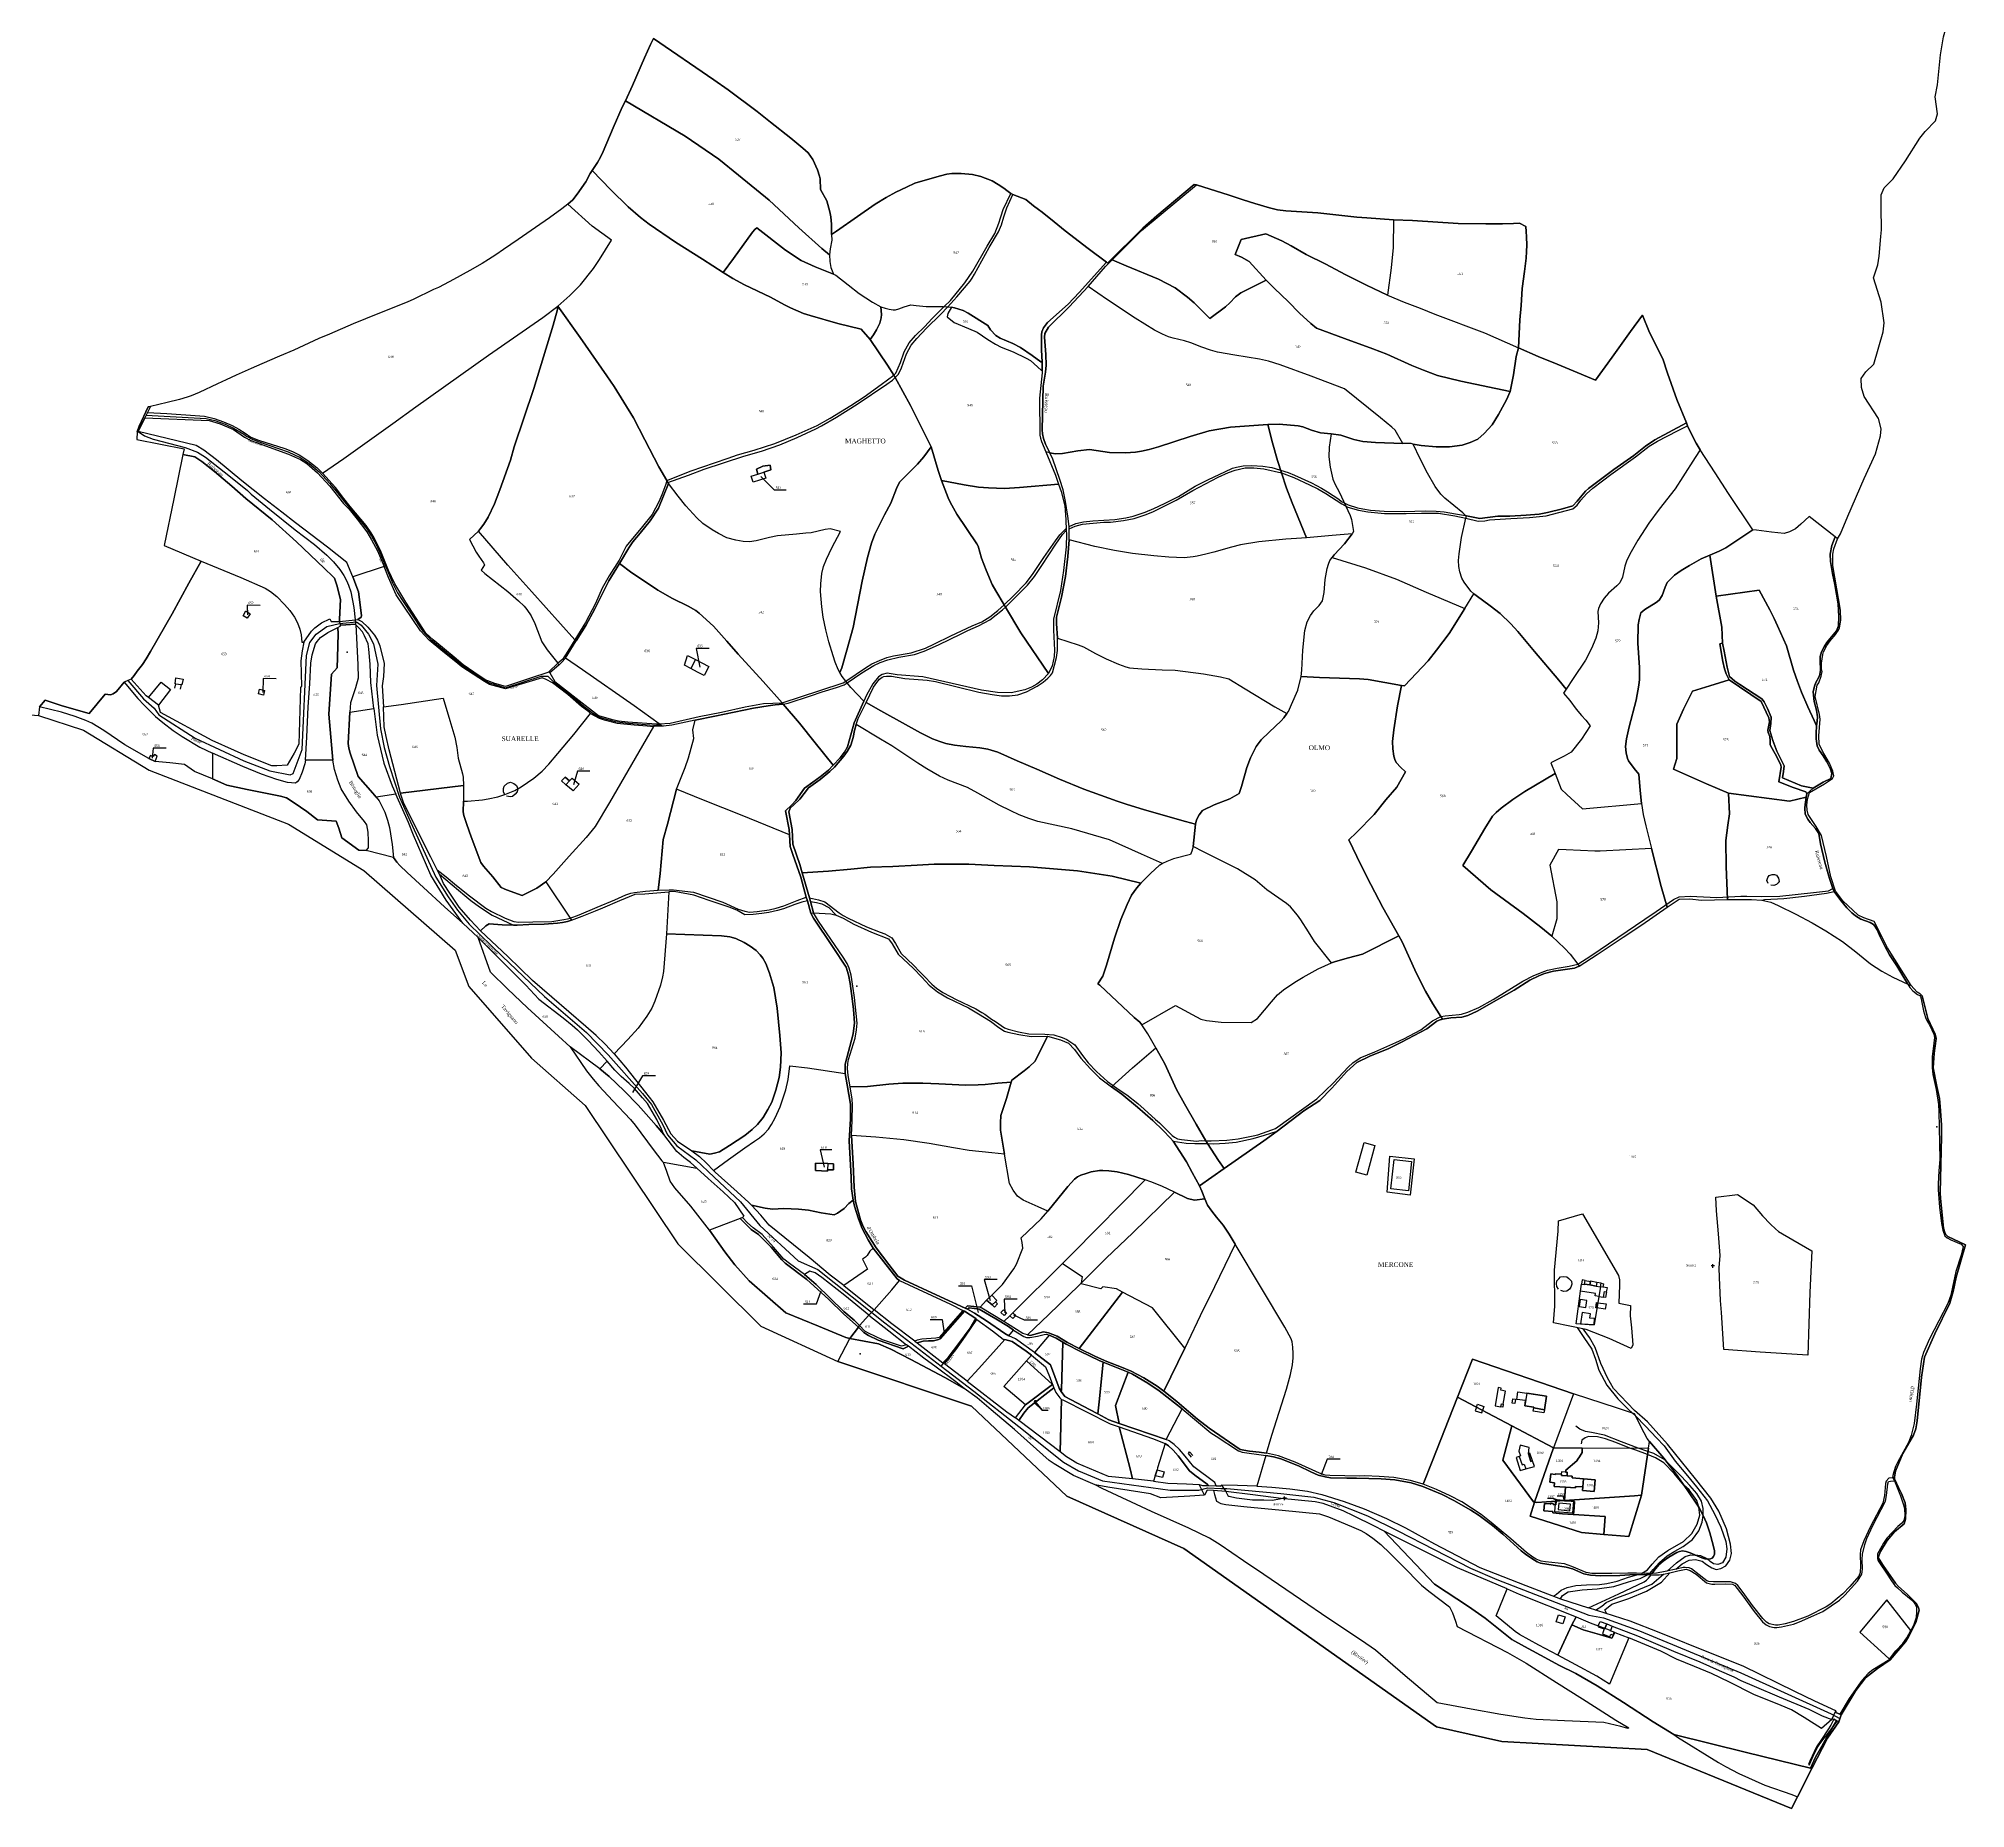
# Model space of a CAD drawing. Extents: x 1206804 to 1210977, y 6152742 to 6157901.
# Drawn here: x 1209165 to 1210789, y 6152742 to 6154233 of the extents above; entities that cross this region are included whole.
import ezdxf

# ---------------------------------------------------------------- set-up
doc = ezdxf.new("R2010")
doc.units = 0
doc.linetypes.add('CONTINU', pattern=[0])
doc.layers.get('0').update_dxf_attribs({"linetype": 'CONTINU'})
for name, color, linetype in [('1FLECHEFL', 7, 'CONTINU'), ('1LIEUDIT', 7, 'CONTINU'), ('1PARCELLE', 7, 'CONTINU'), ('1SECTION', 7, 'CONTINU'), ('1SUBDSECT', 7, 'CONTINU'), ('1TRONFLUV', 7, 'CONTINU'), ('1TROUPARCELLE', 7, 'CONTINU'), ('1ZONCOMM', 7, 'CONTINU'), ('3BATIDUR', 7, 'CONTINU'), ('3BATILEGER', 7, 'CONTINU'), ('3CALVAIRE', 7, 'CONTINU'), ('3CALVAIRETEX', 7, 'CONTINU'), ('3CHEMIN', 7, 'CONTINU'), ('3FISCLINE', 7, 'CONTINUOUS'), ('3FLECHEPAR', 7, 'CONTINU'), ('3LIEUDITTEX', 7, 'CONTINU'), ('3LINEDIVERS', 7, 'CONTINUOUS'), ('3PARCELLETEX', 7, 'CONTINU'), ('3PISCINE', 7, 'CONTINUOUS'), ('3PONT', 7, 'CONTINU'), ('3SENTIER', 7, 'CONTINU'), ('3TOPOLINE', 7, 'CONTINU'), ('3TRONFLUVTEX', 7, 'CONTINU'), ('3ZONCOMMTEX', 7, 'CONTINU')]:
    doc.layers.add(name, color=color, linetype=linetype)
doc.styles.get("Standard").update_dxf_attribs({"font": 'Times New Roman'})

# ---------------------------------------------------------------- blocks, each defined once
blk = doc.blocks.new('DETATOPO')
for points in [[(-1.5, 0), (1.5, 0)], [(0, -1.5), (0, 1.5)]]:
    blk.add_lwpolyline(points)
blk = doc.blocks.new('FLECHRU1')
blk.add_point((0, 0))

msp = doc.modelspace()

# ---------------------------------------------------------------- linework, layer by layer
at = {"layer": '1LIEUDIT'}
for points in [[(1210017.11, 6153883.8), (1210013.65, 6153884.68), (1210021.88, 6153865.15), (1210024.27, 6153857.48), (1210026.56, 6153851.25), (1210029.6, 6153839.13), (1210030.63, 6153827.77), (1210030.94, 6153818.41), (1210031.03, 6153815.69), (1210030.73, 6153804.62), (1210028.63, 6153784.6), (1210025.94, 6153767.86), (1210020.19, 6153743.59), (1210020.15, 6153734.31), (1210021.07, 6153717.57), (1210020.83, 6153712.15), (1210019.01, 6153704.48), (1210016, 6153697.87), (1210010.84, 6153692.64), (1210006.08, 6153689), (1210001.6, 6153686.39), (1209996.13, 6153684.28), (1209984.39, 6153681.53), (1209972.94, 6153681.99), (1209959.61, 6153683.95), (1209909.99, 6153695.13), (1209888.44, 6153696.86), (1209879.94, 6153698.25), (1209875.78, 6153697.16), (1209872.64, 6153694.97), (1209867.93, 6153689.25), (1209862.52, 6153679.62), (1209860.38, 6153674.61), (1209852.09, 6153656.33), (1209846.58, 6153636.23), (1209843.91, 6153631.58), (1209840.36, 6153626.75), (1209834.51, 6153620.54), (1209819.35, 6153639.47), (1209806.22, 6153655.97), (1209792.48, 6153672.06), (1209791.58, 6153673.06), (1209775.39, 6153691.17), (1209754.42, 6153714.32), (1209745.01, 6153725.09), (1209733.76, 6153737.89), (1209721.55, 6153748.71), (1209718.65, 6153750.9), (1209712.22, 6153754.59), (1209699.09, 6153761.07), (1209686.87, 6153768.23), (1209674.71, 6153776.17), (1209664.87, 6153782.66), (1209654.48, 6153790.7), (1209662.26, 6153803.67), (1209665.75, 6153808.74), (1209671.9, 6153816.13), (1209680.15, 6153826.59), (1209687.29, 6153837.13), (1209695.61, 6153858.1), (1209695.26, 6153858.83), (1209694.19, 6153860.66), (1209687.53, 6153872.04), (1209675.87, 6153894.68), (1209666.17, 6153913.37), (1209650.03, 6153939.72), (1209643.78, 6153948.73), (1209621.38, 6153981.16), (1209602.54, 6154007.49), (1209612.54, 6154016.43), (1209621.48, 6154025.4), (1209632.43, 6154039.31), (1209637.66, 6154046.64), (1209647.64, 6154063.04), (1209631.44, 6154074.89), (1209610.77, 6154093.38), (1209615.17, 6154097.11), (1209618.8, 6154101.86), (1209625.93, 6154112.3), (1209629.74, 6154119.29), (1209631.31, 6154121.72), (1209635.98, 6154128.63), (1209638.3, 6154133.01), (1209640.64, 6154137.89), (1209649.2, 6154157.82), (1209656.78, 6154175.11), (1209659.56, 6154180.45), (1209665.48, 6154193.43), (1209675.53, 6154216.68), (1209680.62, 6154228.06), (1209682.97, 6154232.97), (1209734.04, 6154198.18), (1209745.9, 6154189.69), (1209770.39, 6154171.44), (1209781.79, 6154162.61), (1209798.76, 6154148.98), (1209808.96, 6154140.63), (1209813.34, 6154136.77), (1209817.34, 6154131.18), (1209821.41, 6154122.43), (1209823.05, 6154117.07), (1209823.61, 6154114.69), (1209823.9, 6154105.67), (1209829.01, 6154096.11), (1209831.73, 6154086.96), (1209832.61, 6154082.76), (1209833.06, 6154076.42), (1209833.19, 6154067.97), (1209837.28, 6154070.65), (1209854.96, 6154083.09), (1209870, 6154093.39), (1209879.15, 6154098.94), (1209887.24, 6154103.6), (1209896.33, 6154107.86), (1209903.26, 6154110.96), (1209912.14, 6154113.67), (1209925.02, 6154117.23), (1209930.3, 6154118.55), (1209934.53, 6154119.29), (1209937.9, 6154119.32), (1209942.25, 6154119.14), (1209951.89, 6154118.4), (1209958.87, 6154116.65), (1209968.42, 6154113.13), (1209973.6, 6154110.1), (1209978.3, 6154106.79), (1209980.81, 6154104.78), (1209984.11, 6154102.39), (1209985.91, 6154101.42), (1209996.81, 6154097.42), (1210003.32, 6154091.98), (1210007.61, 6154088.92), (1210010.54, 6154086.58), (1210020.7, 6154078.4), (1210029.85, 6154070.93), (1210049.47, 6154056.03), (1210064.68, 6154044.46), (1210065.54, 6154043.74), (1210095.38, 6154073.07), (1210107.24, 6154083.62), (1210138.73, 6154110.11), (1210140.63, 6154109.76), (1210168.3, 6154101.1), (1210179.91, 6154096.98), (1210189.7, 6154093.88), (1210202.14, 6154090.25), (1210208.89, 6154088.51), (1210215.79, 6154087.88), (1210242.81, 6154086.01), (1210275.64, 6154082.51), (1210284.12, 6154081.86), (1210306.53, 6154080.34), (1210322.52, 6154079.67), (1210361.19, 6154077.24), (1210384.38, 6154076.95), (1210398.45, 6154076.89), (1210407.66, 6154077.07), (1210412.75, 6154077.28), (1210418.23, 6154074.64), (1210418.33, 6154070.31), (1210418.65, 6154065.74), (1210418.97, 6154058.93), (1210418.85, 6154053.41), (1210418.42, 6154047.89), (1210417.02, 6154036.53), (1210415.17, 6154022.38), (1210414.16, 6154008.03), (1210413.2, 6153995.95), (1210411.93, 6153972.2), (1210410.09, 6153965.08), (1210407.83, 6153949.59), (1210404.88, 6153935.49), (1210401.8, 6153928.51), (1210395.2, 6153916.09), (1210389.79, 6153907.46), (1210383.14, 6153900.04), (1210377.75, 6153895.42), (1210371.37, 6153892.52), (1210364.61, 6153890.36), (1210353.82, 6153888.9), (1210342.57, 6153888.94), (1210329.86, 6153890.18), (1210323.31, 6153891.26), (1210321.55, 6153891.6), (1210314.62, 6153891.86), (1210291.35, 6153892.47), (1210280.7, 6153893.29), (1210273.15, 6153894.97), (1210262.35, 6153898.77), (1210254.15, 6153899.91), (1210245.02, 6153900.71), (1210237.46, 6153902.93), (1210230.29, 6153905.71), (1210226.44, 6153906.54), (1210210.24, 6153907.98), (1210200.81, 6153907.69), (1210169.22, 6153905.61), (1210151.27, 6153902.32), (1210135.38, 6153897.55), (1210108.73, 6153888.84), (1210100.64, 6153886.59), (1210094.25, 6153885.17), (1210089.23, 6153884.33), (1210080.81, 6153883.75), (1210067.21, 6153884.16), (1210050.55, 6153886.53), (1210040.64, 6153885.51), (1210027.71, 6153883.43), (1210021.42, 6153883.09), (1210017.11, 6153883.8)], [(1209848.52, 6153137.66), (1209855.73, 6153147.12), (1209856.77, 6153148.59), (1209864.51, 6153157.25), (1209869.05, 6153161.81), (1209883.79, 6153178.57), (1209890.37, 6153186.36), (1209888.51, 6153187.92), (1209877.29, 6153202.03), (1209868.24, 6153213.72), (1209863.87, 6153220.68), (1209858.83, 6153230.25), (1209855.71, 6153238.25), (1209852.36, 6153248.95), (1209851.42, 6153254.05), (1209850.72, 6153258.05), (1209850.07, 6153263.58), (1209849.62, 6153273.44), (1209847.94, 6153304.19), (1209849.04, 6153322.67), (1209849.08, 6153334.93), (1209846.17, 6153351.44), (1209844.63, 6153360.93), (1209844.58, 6153368.78), (1209851.42, 6153394.21), (1209852.46, 6153403.6), (1209851.53, 6153414.73), (1209850.62, 6153424.17), (1209848.85, 6153436.63), (1209847.3, 6153443.88), (1209845.31, 6153450.54), (1209833.93, 6153467.8), (1209817.92, 6153491.62), (1209815.6, 6153495.86), (1209812.72, 6153506.31), (1209811.84, 6153509.3), (1209807.14, 6153526.18), (1209800.39, 6153545.36), (1209798.3, 6153552.15), (1209797.82, 6153561.9), (1209797.35, 6153566.6), (1209794.44, 6153582.24), (1209799.75, 6153587.33), (1209802.89, 6153590.79), (1209810.35, 6153601.36), (1209817.41, 6153606.33), (1209823.61, 6153610.78), (1209830.42, 6153616.57), (1209834.51, 6153620.54), (1209819.35, 6153639.47), (1209806.22, 6153655.97), (1209792.48, 6153672.06), (1209791.58, 6153673.06), (1209775.39, 6153691.17), (1209754.42, 6153714.32), (1209745.01, 6153725.09), (1209733.76, 6153737.89), (1209721.55, 6153748.71), (1209718.65, 6153750.9), (1209712.22, 6153754.59), (1209699.09, 6153761.07), (1209686.87, 6153768.23), (1209674.71, 6153776.17), (1209664.87, 6153782.66), (1209654.48, 6153790.7), (1209662.26, 6153803.67), (1209665.75, 6153808.74), (1209671.9, 6153816.13), (1209680.15, 6153826.59), (1209687.29, 6153837.13), (1209695.61, 6153858.1), (1209695.26, 6153858.83), (1209694.19, 6153860.66), (1209687.53, 6153872.04), (1209675.87, 6153894.68), (1209666.17, 6153913.37), (1209650.03, 6153939.72), (1209643.78, 6153948.73), (1209621.38, 6153981.16), (1209602.54, 6154007.49), (1209612.54, 6154016.43), (1209621.48, 6154025.4), (1209632.43, 6154039.31), (1209637.66, 6154046.64), (1209647.64, 6154063.04), (1209631.44, 6154074.89), (1209610.77, 6154093.38), (1209605.79, 6154089.58), (1209595.4, 6154081.93), (1209583.55, 6154073.75), (1209569.08, 6154063.64), (1209556.82, 6154055.23), (1209550.1, 6154050.75), (1209543.99, 6154046.9), (1209538.66, 6154043.44), (1209528.3, 6154037.48), (1209514.62, 6154029.81), (1209506.73, 6154025.66), (1209501.78, 6154023.32), (1209497.79, 6154021.41), (1209480.7, 6154013.1), (1209476.05, 6154011.07), (1209440.27, 6153996.88), (1209430.09, 6153992.45), (1209410.1, 6153983.76), (1209400.95, 6153980.29), (1209379.88, 6153970.32), (1209367.9, 6153965.33), (1209353.09, 6153958.86), (1209344.14, 6153954.88), (1209331.51, 6153949.25), (1209322.96, 6153945.3), (1209315.71, 6153941.87), (1209300.25, 6153934.68), (1209293.45, 6153931.76), (1209290.11, 6153930.69), (1209283.78, 6153928.87), (1209273.4, 6153926.18), (1209259.32, 6153922.85), (1209257.32, 6153922.53), (1209249.81, 6153906.43), (1209248.12, 6153901.68), (1209247.79, 6153895.13), (1209287.69, 6153887.24), (1209286.56, 6153882.34), (1209278.98, 6153845.17), (1209270.88, 6153805.73), (1209301.9, 6153792.51), (1209291.52, 6153773.99), (1209277.4, 6153748.33), (1209259.35, 6153716.5), (1209255.71, 6153710.32), (1209252.39, 6153705.62), (1209248.06, 6153699.8), (1209245.37, 6153696.28), (1209243.02, 6153693.2), (1209240.1, 6153691.98), (1209237.14, 6153690.55), (1209230.65, 6153682.81), (1209227.71, 6153680.9), (1209225.58, 6153679.84), (1209221.13, 6153680.38), (1209207.64, 6153664.17), (1209184.7, 6153670.68), (1209171.43, 6153675.03), (1209170.44, 6153675.37), (1209165.84, 6153669.88), (1209164.89, 6153662.46), (1209202.81, 6153650.03), (1209258.18, 6153616.37), (1209375.61, 6153571.05), (1209439.07, 6153531.83), (1209515.88, 6153464.72), (1209527.35, 6153434.16), (1209580.35, 6153373.65), (1209625.63, 6153333.95), (1209703.54, 6153217.38), (1209773.48, 6153147.92), (1209838.46, 6153118.13), (1209848.52, 6153137.66)], [(1210739.94, 6153436.05), (1210742.74, 6153434.89), (1210723.01, 6153466.82), (1210711.77, 6153488.92), (1210702.86, 6153491.96), (1210698.2, 6153494.22), (1210685.22, 6153506.35), (1210679.07, 6153514.37), (1210675.15, 6153526.54), (1210671.49, 6153543.84), (1210667.2, 6153561.41), (1210662.94, 6153568.87), (1210656.03, 6153579.12), (1210655.27, 6153582.83), (1210655.05, 6153586.87), (1210655.54, 6153592.06), (1210657.09, 6153597.52), (1210669.89, 6153604.85), (1210676.62, 6153609.35), (1210677.6, 6153611.75), (1210676.73, 6153615.68), (1210674, 6153622.26), (1210668.2, 6153632.46), (1210665.39, 6153638.32), (1210665.02, 6153645.28), (1210666.04, 6153659.42), (1210665.64, 6153663.37), (1210662.04, 6153678.43), (1210663.72, 6153688), (1210665.06, 6153690.1), (1210666.95, 6153695.58), (1210667.83, 6153699.65), (1210667.22, 6153701.98), (1210667.28, 6153706.65), (1210668.35, 6153713.94), (1210668.95, 6153716.24), (1210671.83, 6153721.41), (1210675.45, 6153726.61), (1210678.25, 6153729.64), (1210681.75, 6153734.47), (1210682.44, 6153736.37), (1210683.58, 6153742.83), (1210683.2, 6153751.3), (1210676.94, 6153788.98), (1210676.96, 6153798.46), (1210677.62, 6153802.96), (1210680.91, 6153811.41), (1210678.9, 6153813.17), (1210656.9, 6153830.14), (1210649.9, 6153823.75), (1210645.28, 6153819.77), (1210640.46, 6153817.23), (1210635.78, 6153815.94), (1210625.29, 6153817.06), (1210612.39, 6153818.82), (1210609.51, 6153819.06), (1210589.07, 6153849.59), (1210577.78, 6153866.9), (1210565.17, 6153886.44), (1210561.82, 6153891.95), (1210554.77, 6153905.87), (1210554.45, 6153906.57), (1210553.41, 6153909.01), (1210545.42, 6153928.9), (1210537.47, 6153950.94), (1210533.63, 6153963.11), (1210522.37, 6153985.16), (1210516.35, 6153999.82), (1210506.38, 6153986.13), (1210490.94, 6153964.41), (1210477, 6153945.19), (1210454.8, 6153954.39), (1210444.69, 6153958.53), (1210428.55, 6153965.16), (1210411.93, 6153972.2), (1210410.09, 6153965.08), (1210407.83, 6153949.59), (1210404.88, 6153935.49), (1210401.8, 6153928.51), (1210395.2, 6153916.09), (1210389.79, 6153907.46), (1210383.14, 6153900.04), (1210377.75, 6153895.42), (1210371.37, 6153892.52), (1210364.61, 6153890.36), (1210353.82, 6153888.9), (1210342.57, 6153888.94), (1210329.86, 6153890.18), (1210323.31, 6153891.26), (1210321.55, 6153891.6), (1210314.62, 6153891.86), (1210291.35, 6153892.47), (1210280.7, 6153893.29), (1210273.15, 6153894.97), (1210262.35, 6153898.77), (1210254.15, 6153899.91), (1210245.02, 6153900.71), (1210237.46, 6153902.93), (1210230.29, 6153905.71), (1210226.44, 6153906.54), (1210210.24, 6153907.98), (1210200.81, 6153907.69), (1210169.22, 6153905.61), (1210151.27, 6153902.32), (1210135.38, 6153897.55), (1210108.73, 6153888.84), (1210100.64, 6153886.59), (1210094.25, 6153885.17), (1210089.23, 6153884.33), (1210080.81, 6153883.75), (1210067.21, 6153884.16), (1210050.55, 6153886.53), (1210040.64, 6153885.51), (1210027.71, 6153883.43), (1210021.42, 6153883.09), (1210017.11, 6153883.8), (1210013.65, 6153884.68), (1210021.88, 6153865.15), (1210024.27, 6153857.48), (1210026.56, 6153851.25), (1210029.6, 6153839.13), (1210030.63, 6153827.77), (1210030.94, 6153818.41), (1210031.03, 6153815.69), (1210030.73, 6153804.62), (1210028.63, 6153784.6), (1210025.94, 6153767.86), (1210020.19, 6153743.59), (1210020.15, 6153734.31), (1210021.07, 6153717.57), (1210020.83, 6153712.15), (1210019.01, 6153704.48), (1210016, 6153697.87), (1210010.84, 6153692.64), (1210006.08, 6153689), (1210001.6, 6153686.39), (1209996.13, 6153684.28), (1209984.39, 6153681.53), (1209972.94, 6153681.99), (1209959.61, 6153683.95), (1209909.99, 6153695.13), (1209888.44, 6153696.86), (1209879.94, 6153698.25), (1209875.78, 6153697.16), (1209872.64, 6153694.97), (1209867.93, 6153689.25), (1209862.52, 6153679.62), (1209860.38, 6153674.61), (1209852.09, 6153656.33), (1209846.58, 6153636.23), (1209843.91, 6153631.58), (1209840.36, 6153626.75), (1209834.51, 6153620.54), (1209830.42, 6153616.57), (1209823.61, 6153610.78), (1209817.41, 6153606.33), (1209810.35, 6153601.36), (1209802.89, 6153590.79), (1209799.75, 6153587.33), (1209794.44, 6153582.24), (1209797.35, 6153566.6), (1209797.82, 6153561.9), (1209798.3, 6153552.15), (1209800.39, 6153545.36), (1209807.14, 6153526.18), (1209811.84, 6153509.3), (1209812.72, 6153506.31), (1209815.6, 6153495.86), (1209817.81, 6153496.11), (1209832.58, 6153495.26), (1209837.08, 6153494.17), (1209842.82, 6153491.78), (1209851.94, 6153486.67), (1209866.79, 6153480.04), (1209881.12, 6153474.39), (1209884.16, 6153470.22), (1209889.39, 6153461.52), (1209902.26, 6153449.47), (1209909.3, 6153441.99), (1209915.29, 6153435.36), (1209922.31, 6153429.6), (1209930.87, 6153424.67), (1209948.55, 6153416.28), (1209956.93, 6153411.24), (1209966.97, 6153404.81), (1209974.08, 6153399.68), (1209978.97, 6153396.5), (1209981.64, 6153395.58), (1209991.03, 6153393.66), (1210001.39, 6153391.99), (1210015.15, 6153392.26), (1210026, 6153389.3), (1210032.76, 6153386.34), (1210037.92, 6153381.13), (1210043.13, 6153373.83), (1210051.38, 6153364.72), (1210058.95, 6153357.33), (1210068.98, 6153349.55), (1210077.64, 6153343.39), (1210090.88, 6153332.59), (1210103.78, 6153321.34), (1210112.54, 6153312.77), (1210118.54, 6153306.56), (1210120.88, 6153303.92), (1210132.13, 6153286.53), (1210137.11, 6153277.39), (1210143.04, 6153266.21), (1210163.94, 6153280.77), (1210197.32, 6153304.08), (1210208.48, 6153312.39), (1210231.06, 6153329.29), (1210244.55, 6153338.23), (1210254.81, 6153348.62), (1210267.32, 6153362.42), (1210273.02, 6153367.71), (1210275.85, 6153369.99), (1210286.7, 6153375.52), (1210302.79, 6153381.97), (1210313.41, 6153387.13), (1210334.75, 6153398.44), (1210343.15, 6153404.95), (1210345.14, 6153405.92), (1210347.89, 6153406.53), (1210354.88, 6153407.88), (1210364.28, 6153408.41), (1210369.26, 6153409.59), (1210377.05, 6153413.32), (1210395.39, 6153423.81), (1210408.45, 6153431.12), (1210421.66, 6153439.4), (1210429.23, 6153443.16), (1210433.96, 6153444.98), (1210441.41, 6153446.99), (1210459.21, 6153449.66), (1210463.12, 6153451.33), (1210478.27, 6153461.05), (1210500.05, 6153475.82), (1210515.77, 6153486.09), (1210537.2, 6153500.99), (1210547.45, 6153507.87), (1210556.44, 6153507.94), (1210566.16, 6153506.78), (1210588.16, 6153507.39), (1210608.19, 6153507.61), (1210617.15, 6153506.92), (1210624.53, 6153505.09), (1210630.77, 6153502.55), (1210645.59, 6153495.09), (1210659.35, 6153487.95), (1210670.99, 6153481.05), (1210684.95, 6153472.18), (1210696.36, 6153463.46), (1210708.63, 6153453.31), (1210718.25, 6153447.22), (1210727.29, 6153442.07), (1210739.94, 6153436.05)], [(1209848.52, 6153137.66), (1209855.73, 6153147.12), (1209856.77, 6153148.59), (1209864.51, 6153157.25), (1209869.05, 6153161.81), (1209883.79, 6153178.57), (1209890.37, 6153186.36), (1209888.51, 6153187.92), (1209877.29, 6153202.03), (1209868.24, 6153213.72), (1209863.87, 6153220.68), (1209858.83, 6153230.25), (1209855.71, 6153238.25), (1209852.36, 6153248.95), (1209851.42, 6153254.05), (1209850.72, 6153258.05), (1209850.07, 6153263.58), (1209849.62, 6153273.44), (1209847.94, 6153304.19), (1209849.04, 6153322.67), (1209849.08, 6153334.93), (1209846.17, 6153351.44), (1209844.63, 6153360.93), (1209844.58, 6153368.78), (1209851.42, 6153394.21), (1209852.46, 6153403.6), (1209851.53, 6153414.73), (1209850.62, 6153424.17), (1209848.85, 6153436.63), (1209847.3, 6153443.88), (1209845.31, 6153450.54), (1209833.93, 6153467.8), (1209817.92, 6153491.62), (1209815.6, 6153495.86), (1209817.81, 6153496.11), (1209832.58, 6153495.26), (1209837.08, 6153494.17), (1209842.82, 6153491.78), (1209851.94, 6153486.67), (1209866.79, 6153480.04), (1209881.12, 6153474.39), (1209884.16, 6153470.22), (1209889.39, 6153461.52), (1209902.26, 6153449.47), (1209909.3, 6153441.99), (1209915.29, 6153435.36), (1209922.31, 6153429.6), (1209930.87, 6153424.67), (1209948.55, 6153416.28), (1209956.93, 6153411.24), (1209966.97, 6153404.81), (1209974.08, 6153399.68), (1209978.97, 6153396.5), (1209981.64, 6153395.58), (1209991.03, 6153393.66), (1210001.39, 6153391.99), (1210015.15, 6153392.26), (1210026, 6153389.3), (1210032.76, 6153386.34), (1210037.92, 6153381.13), (1210043.13, 6153373.83), (1210051.38, 6153364.72), (1210058.95, 6153357.33), (1210068.98, 6153349.55), (1210077.64, 6153343.39), (1210090.88, 6153332.59), (1210103.78, 6153321.34), (1210112.54, 6153312.77), (1210118.54, 6153306.56), (1210120.88, 6153303.92), (1210132.13, 6153286.53), (1210137.11, 6153277.39), (1210143.04, 6153266.21), (1210163.94, 6153280.77), (1210197.32, 6153304.08), (1210208.48, 6153312.39), (1210231.06, 6153329.29), (1210244.55, 6153338.23), (1210254.81, 6153348.62), (1210267.32, 6153362.42), (1210273.02, 6153367.71), (1210275.85, 6153369.99), (1210286.7, 6153375.52), (1210302.79, 6153381.97), (1210313.41, 6153387.13), (1210334.75, 6153398.44), (1210343.15, 6153404.95), (1210345.14, 6153405.92), (1210347.89, 6153406.53), (1210354.88, 6153407.88), (1210364.28, 6153408.41), (1210369.26, 6153409.59), (1210377.05, 6153413.32), (1210395.39, 6153423.81), (1210408.45, 6153431.12), (1210421.66, 6153439.4), (1210429.23, 6153443.16), (1210433.96, 6153444.98), (1210441.41, 6153446.99), (1210459.21, 6153449.66), (1210463.12, 6153451.33), (1210478.27, 6153461.05), (1210500.05, 6153475.82), (1210515.77, 6153486.09), (1210537.2, 6153500.99), (1210547.45, 6153507.87), (1210556.44, 6153507.94), (1210566.16, 6153506.78), (1210588.16, 6153507.39), (1210608.19, 6153507.61), (1210617.15, 6153506.92), (1210624.53, 6153505.09), (1210630.77, 6153502.55), (1210645.59, 6153495.09), (1210659.35, 6153487.95), (1210670.99, 6153481.05), (1210684.95, 6153472.18), (1210696.36, 6153463.46), (1210708.63, 6153453.31), (1210718.25, 6153447.22), (1210727.29, 6153442.07), (1210739.94, 6153436.05), (1210742.74, 6153434.89), (1210747.71, 6153429.57), (1210750.3, 6153428.27), (1210752.19, 6153426.17), (1210757.03, 6153407.15), (1210763.17, 6153394.03), (1210764.01, 6153390.4), (1210762.24, 6153377.85), (1210761.44, 6153365.5), (1210764.37, 6153349.97), (1210766.79, 6153339.89), (1210767.46, 6153329.28), (1210768.32, 6153317.2), (1210768.48, 6153307.73), (1210767.38, 6153260.32), (1210767.49, 6153255.47), (1210770.22, 6153230.47), (1210771.24, 6153226.91), (1210772.18, 6153225.09), (1210773.82, 6153223.37), (1210788.61, 6153216.36), (1210780.8, 6153189.31), (1210778.28, 6153177.04), (1210775.46, 6153167.27), (1210762.7, 6153141.55), (1210754, 6153121.95), (1210751.49, 6153104.97), (1210747.98, 6153068.18), (1210746.79, 6153061.45), (1210744.77, 6153055.95), (1210735.83, 6153040.55), (1210729.62, 6153025.69), (1210728.86, 6153020.63), (1210728.95, 6153019.43), (1210732.05, 6153012.01), (1210734.66, 6153007.01), (1210737.77, 6152998.98), (1210738.42, 6152993.29), (1210738.05, 6152985.3), (1210737.08, 6152981.4), (1210728.68, 6152974.52), (1210722.72, 6152967.19), (1210717.12, 6152958.14), (1210715.03, 6152953.02), (1210719.19, 6152946.3), (1210729.71, 6152931.4), (1210732.11, 6152928.53), (1210739.47, 6152922.05), (1210747.03, 6152914.64), (1210748.97, 6152910.95), (1210749.48, 6152908.6), (1210746.84, 6152898.33), (1210740.6, 6152886.15), (1210738.04, 6152881.87), (1210725.25, 6152866.68), (1210714.48, 6152859.53), (1210704.24, 6152851.68), (1210696.24, 6152840.86), (1210683.75, 6152820.49), (1210682.01, 6152814.41), (1210672.39, 6152800.8), (1210659.1, 6152775.12), (1210647.03, 6152751.24), (1210642.16, 6152741.53), (1210520.33, 6152791.12), (1210397.85, 6152798.04), (1210342.91, 6152810.19), (1210129.99, 6152960.47), (1210031.32, 6153004.55), (1209951.07, 6153080.47), (1209838.46, 6153118.13), (1209848.52, 6153137.66)]]:
    msp.add_lwpolyline(points, close=True, dxfattribs=at)
at = {"layer": '1PARCELLE'}
for points in [[(1209833.19, 6154067.97), (1209833.22, 6154063.18), (1209831.95, 6154055.86), (1209831.5, 6154050.81), (1209824.94, 6154056.1), (1209805.55, 6154073.55), (1209780.47, 6154096.74), (1209754.77, 6154117.7), (1209738.11, 6154131.23), (1209709.77, 6154150.67), (1209659.56, 6154180.45), (1209665.48, 6154193.43), (1209675.53, 6154216.68), (1209680.62, 6154228.06), (1209682.97, 6154232.97), (1209734.04, 6154198.18), (1209745.9, 6154189.69), (1209770.39, 6154171.44), (1209781.79, 6154162.61), (1209798.76, 6154148.98), (1209808.96, 6154140.63), (1209813.34, 6154136.77), (1209817.34, 6154131.18), (1209821.41, 6154122.43), (1209823.05, 6154117.07), (1209823.61, 6154114.69), (1209823.9, 6154105.67), (1209829.01, 6154096.11), (1209831.73, 6154086.96), (1209832.61, 6154082.76), (1209833.06, 6154076.42), (1209833.19, 6154067.97)], [(1209831.5, 6154050.81), (1209831.61, 6154045.02), (1209832.61, 6154040.03), (1209834.72, 6154034.51), (1209819.26, 6154040.47), (1209807.43, 6154045.8), (1209794.39, 6154054.67), (1209770.19, 6154073.34), (1209768.42, 6154072.14), (1209766.41, 6154069.9), (1209750.39, 6154047.6), (1209741.69, 6154035.84), (1209724.29, 6154046.99), (1209701.6, 6154061.44), (1209679.44, 6154076.49), (1209672.08, 6154082.04), (1209661.86, 6154091.21), (1209647.15, 6154105.58), (1209631.31, 6154121.72), (1209635.98, 6154128.63), (1209638.3, 6154133.01), (1209640.64, 6154137.89), (1209649.2, 6154157.82), (1209656.78, 6154175.11), (1209659.56, 6154180.45), (1209709.77, 6154150.67), (1209738.11, 6154131.23), (1209754.77, 6154117.7), (1209780.47, 6154096.74), (1209805.55, 6154073.55), (1209824.94, 6154056.1), (1209831.5, 6154050.81)], [(1209838.66, 6153701.39), (1209836.23, 6153707.41), (1209834.49, 6153712.73), (1209830.7, 6153724.64), (1209828.25, 6153734.7), (1209826.16, 6153745.4), (1209825.05, 6153754.11), (1209823.89, 6153766.93), (1209824.06, 6153773.4), (1209825.02, 6153782.09), (1209826.45, 6153787.98), (1209828.76, 6153794.37), (1209833.24, 6153803.8), (1209840.68, 6153817.56), (1209831.97, 6153819.87), (1209827.81, 6153819.3), (1209816.05, 6153816.58), (1209811.51, 6153816.27), (1209803.45, 6153815.23), (1209787.67, 6153814.03), (1209780.91, 6153812.63), (1209769.66, 6153809.84), (1209763.93, 6153808.99), (1209758.73, 6153809.22), (1209752.34, 6153810.15), (1209744.88, 6153812.33), (1209737.73, 6153815.92), (1209732.4, 6153819.02), (1209724.73, 6153824.34), (1209719.53, 6153829.19), (1209710.45, 6153839.11), (1209703.83, 6153847.27), (1209695.61, 6153858.1), (1209695.26, 6153858.83), (1209694.19, 6153860.66), (1209687.53, 6153872.04), (1209675.87, 6153894.68), (1209666.17, 6153913.37), (1209650.03, 6153939.72), (1209643.78, 6153948.73), (1209621.38, 6153981.16), (1209602.54, 6154007.49), (1209612.54, 6154016.43), (1209621.48, 6154025.4), (1209632.43, 6154039.31), (1209637.66, 6154046.64), (1209647.64, 6154063.04), (1209631.44, 6154074.89), (1209610.77, 6154093.38), (1209615.17, 6154097.11), (1209618.8, 6154101.86), (1209625.93, 6154112.3), (1209629.74, 6154119.29), (1209631.31, 6154121.72), (1209647.15, 6154105.58), (1209661.86, 6154091.21), (1209672.08, 6154082.04), (1209679.44, 6154076.49), (1209701.6, 6154061.44), (1209724.29, 6154046.99), (1209741.69, 6154035.84), (1209749.89, 6154030.81), (1209759.8, 6154025.29), (1209781.64, 6154014.9), (1209793.47, 6154008.53), (1209798.52, 6154005.97), (1209809.49, 6154001.36), (1209815.24, 6153999.47), (1209838.34, 6153992.91), (1209858.11, 6153988.09), (1209865.71, 6153979.48), (1209880.34, 6153957.81), (1209885.65, 6153949.39), (1209886.82, 6153947.25), (1209899.77, 6153923.81), (1209917.02, 6153888.79), (1209910.83, 6153880.5), (1209905.58, 6153874.3), (1209890.48, 6153859.16), (1209887.74, 6153853.74), (1209883.16, 6153841.4), (1209877.86, 6153831.73), (1209869.49, 6153815.25), (1209866.68, 6153807.67), (1209863.53, 6153795.76), (1209858.81, 6153775.62), (1209851.25, 6153736.67), (1209846.06, 6153717.57), (1209841.68, 6153702.76), (1209840.11, 6153698.65), (1209838.66, 6153701.39)], [(1210010.51, 6153960.17), (1210010.07, 6153970.62), (1210010.1, 6153983.21), (1210010.42, 6153985.69), (1210011.86, 6153989.08), (1210015.15, 6153993.66), (1210032.4, 6154009.21), (1210041.64, 6154018.92), (1210064.68, 6154044.46), (1210049.47, 6154056.03), (1210029.85, 6154070.93), (1210020.7, 6154078.4), (1210010.54, 6154086.58), (1210007.61, 6154088.92), (1210003.32, 6154091.98), (1209996.81, 6154097.42), (1209985.91, 6154101.42), (1209984.11, 6154102.39), (1209980.81, 6154104.78), (1209978.3, 6154106.79), (1209973.6, 6154110.1), (1209968.42, 6154113.13), (1209958.87, 6154116.65), (1209951.89, 6154118.4), (1209942.25, 6154119.14), (1209937.9, 6154119.32), (1209934.53, 6154119.29), (1209930.3, 6154118.55), (1209925.02, 6154117.23), (1209912.14, 6154113.67), (1209903.26, 6154110.96), (1209896.33, 6154107.86), (1209887.24, 6154103.6), (1209879.15, 6154098.94), (1209870, 6154093.39), (1209854.96, 6154083.09), (1209837.28, 6154070.65), (1209833.19, 6154067.97), (1209833.22, 6154063.18), (1209831.95, 6154055.86), (1209831.5, 6154050.81), (1209831.61, 6154045.02), (1209832.61, 6154040.03), (1209834.72, 6154034.51), (1209836.73, 6154033.68), (1209847.19, 6154025.29), (1209856.5, 6154018.17), (1209867.59, 6154010.74), (1209874.59, 6154006.97), (1209878.27, 6154005.78), (1209881.7, 6154004.88), (1209884.98, 6154004.36), (1209886.89, 6154004.34), (1209889.93, 6154005.19), (1209894.2, 6154006.9), (1209899.95, 6154008.52), (1209904.46, 6154007.88), (1209912.8, 6154007.18), (1209927.18, 6154007.09), (1209934.22, 6154006.62), (1209936.81, 6154006.11), (1209943.93, 6154003.83), (1209948.16, 6154001.69), (1209964.92, 6153991.03), (1209967.19, 6153987.47), (1209971.45, 6153982.71), (1209975.17, 6153980.48), (1209985.99, 6153975.99), (1209992.35, 6153972.57), (1210002.15, 6153965.79), (1210009.43, 6153960.47), (1210010.51, 6153960.17)], [(1210199.29, 6154029.4), (1210189.22, 6154024.21), (1210177.95, 6154018.79), (1210173.63, 6154015.45), (1210168.74, 6154010.22), (1210165.13, 6154007), (1210151.75, 6153996.92), (1210138.65, 6154010.21), (1210133.13, 6154015.11), (1210122.67, 6154022.83), (1210108.75, 6154030.28), (1210081.27, 6154041.5), (1210069.68, 6154046.58), (1210094.27, 6154071.17), (1210140.63, 6154109.76), (1210168.3, 6154101.1), (1210179.91, 6154096.98), (1210189.7, 6154093.88), (1210202.14, 6154090.25), (1210208.89, 6154088.51), (1210215.79, 6154087.88), (1210242.81, 6154086.01), (1210275.64, 6154082.51), (1210284.12, 6154081.86), (1210306.53, 6154080.34), (1210306.23, 6154056.84), (1210304.73, 6154039.85), (1210301.68, 6154016.83), (1210283.83, 6154025.03), (1210265.88, 6154034.13), (1210249.54, 6154042.81), (1210233.15, 6154050.96), (1210220.47, 6154058.26), (1210212.51, 6154062.49), (1210198.99, 6154068.38), (1210178.17, 6154063.59), (1210173.15, 6154050.91), (1210178.7, 6154048.83), (1210185.02, 6154045.14), (1210199.29, 6154029.4)], [(1209602.54, 6154007.49), (1209612.54, 6154016.43), (1209621.48, 6154025.4), (1209632.43, 6154039.31), (1209637.66, 6154046.64), (1209647.64, 6154063.04), (1209631.44, 6154074.89), (1209610.77, 6154093.38), (1209605.79, 6154089.58), (1209595.4, 6154081.93), (1209583.55, 6154073.75), (1209569.08, 6154063.64), (1209556.82, 6154055.23), (1209550.1, 6154050.75), (1209543.99, 6154046.9), (1209538.66, 6154043.44), (1209528.3, 6154037.48), (1209514.62, 6154029.81), (1209506.73, 6154025.66), (1209501.78, 6154023.32), (1209497.79, 6154021.41), (1209480.7, 6154013.1), (1209476.05, 6154011.07), (1209440.27, 6153996.88), (1209430.09, 6153992.45), (1209410.1, 6153983.76), (1209400.95, 6153980.29), (1209379.88, 6153970.32), (1209367.9, 6153965.33), (1209353.09, 6153958.86), (1209344.14, 6153954.88), (1209331.51, 6153949.25), (1209322.96, 6153945.3), (1209315.71, 6153941.87), (1209300.25, 6153934.68), (1209293.45, 6153931.76), (1209290.11, 6153930.69), (1209283.78, 6153928.87), (1209273.4, 6153926.18), (1209259.32, 6153922.85), (1209256.65, 6153917.79), (1209272.89, 6153916.9), (1209296.84, 6153915.39), (1209304.76, 6153914.64), (1209312.94, 6153912.84), (1209320.75, 6153910.12), (1209327.93, 6153906.84), (1209333.53, 6153903.79), (1209338.94, 6153900.5), (1209343.85, 6153897.01), (1209350.33, 6153894.45), (1209372.45, 6153887.57), (1209379.03, 6153885.06), (1209384.4, 6153882.29), (1209391.77, 6153877.39), (1209399.68, 6153871.19), (1209404.18, 6153866.8), (1209422.08, 6153879.16), (1209463.41, 6153908.53), (1209482.73, 6153922.61), (1209544.06, 6153966.16), (1209589.75, 6153997.92), (1209602.54, 6154007.49)], [(1210306.53, 6154080.34), (1210306.23, 6154056.84), (1210304.73, 6154039.85), (1210301.68, 6154016.83), (1210315.62, 6154010.84), (1210329.08, 6154005.81), (1210341.48, 6154000.76), (1210383.21, 6153984.89), (1210411.93, 6153972.2), (1210413.2, 6153995.95), (1210414.16, 6154008.03), (1210415.17, 6154022.38), (1210417.02, 6154036.53), (1210418.42, 6154047.89), (1210418.85, 6154053.41), (1210418.97, 6154058.93), (1210418.65, 6154065.74), (1210418.33, 6154070.31), (1210418.23, 6154074.64), (1210412.75, 6154077.28), (1210407.66, 6154077.07), (1210398.45, 6154076.89), (1210384.38, 6154076.95), (1210361.19, 6154077.24), (1210322.52, 6154079.67), (1210306.53, 6154080.34)], [(1209834.72, 6154034.51), (1209836.73, 6154033.68), (1209847.19, 6154025.29), (1209856.5, 6154018.17), (1209867.59, 6154010.74), (1209874.59, 6154006.97), (1209875.28, 6154000.44), (1209875.07, 6153997.55), (1209873.67, 6153993.03), (1209871.13, 6153987.43), (1209868.51, 6153983.25), (1209865.71, 6153979.48), (1209858.11, 6153988.09), (1209838.34, 6153992.91), (1209815.24, 6153999.47), (1209809.49, 6154001.36), (1209798.52, 6154005.97), (1209793.47, 6154008.53), (1209781.64, 6154014.9), (1209759.8, 6154025.29), (1209749.89, 6154030.81), (1209741.69, 6154035.84), (1209750.39, 6154047.6), (1209766.41, 6154069.9), (1209768.42, 6154072.14), (1209770.19, 6154073.34), (1209794.39, 6154054.67), (1209807.43, 6154045.8), (1209819.26, 6154040.47), (1209834.72, 6154034.51)], [(1210199.29, 6154029.4), (1210185.02, 6154045.14), (1210178.7, 6154048.83), (1210173.15, 6154050.91), (1210178.17, 6154063.59), (1210198.99, 6154068.38), (1210212.51, 6154062.49), (1210220.47, 6154058.26), (1210233.15, 6154050.96), (1210249.54, 6154042.81), (1210265.88, 6154034.13), (1210283.83, 6154025.03), (1210301.68, 6154016.83), (1210315.62, 6154010.84), (1210329.08, 6154005.81), (1210341.48, 6154000.76), (1210383.21, 6153984.89), (1210411.93, 6153972.2), (1210410.09, 6153965.08), (1210407.83, 6153949.59), (1210404.88, 6153935.49), (1210363.33, 6153944.23), (1210343.76, 6153949.13), (1210331.97, 6153953.42), (1210322.01, 6153957.57), (1210301.16, 6153967.06), (1210289.35, 6153971.52), (1210265.36, 6153980.1), (1210241.72, 6153988.88), (1210237.03, 6153992.8), (1210227.48, 6154001.57), (1210217.95, 6154011.29), (1210206.37, 6154022.42), (1210199.29, 6154029.4)], [(1210323.31, 6153891.26), (1210321.55, 6153891.6), (1210314.62, 6153891.86), (1210307.96, 6153902.9), (1210305.28, 6153905.55), (1210295.74, 6153913.25), (1210265.29, 6153937.83), (1210237.33, 6153948.46), (1210211.2, 6153957.97), (1210201.21, 6153961.18), (1210193.69, 6153962.87), (1210173.07, 6153966.13), (1210158.29, 6153968.79), (1210152.43, 6153970.29), (1210145.24, 6153972.79), (1210135.96, 6153976.55), (1210130.67, 6153978.18), (1210121.05, 6153980.5), (1210117.06, 6153981.71), (1210112.02, 6153983.77), (1210105.25, 6153987.3), (1210088.84, 6153997.31), (1210065.7, 6154012.67), (1210049.39, 6154023.91), (1210063.91, 6154040.83), (1210069.68, 6154046.58), (1210081.27, 6154041.5), (1210108.75, 6154030.28), (1210122.67, 6154022.83), (1210133.13, 6154015.11), (1210138.65, 6154010.21), (1210151.75, 6153996.92), (1210165.13, 6154007), (1210168.74, 6154010.22), (1210173.63, 6154015.45), (1210177.95, 6154018.79), (1210189.22, 6154024.21), (1210199.29, 6154029.4), (1210206.37, 6154022.42), (1210217.95, 6154011.29), (1210227.48, 6154001.57), (1210237.03, 6153992.8), (1210241.72, 6153988.88), (1210265.36, 6153980.1), (1210289.35, 6153971.52), (1210301.16, 6153967.06), (1210322.01, 6153957.57), (1210331.97, 6153953.42), (1210343.76, 6153949.13), (1210363.33, 6153944.23), (1210404.88, 6153935.49), (1210401.8, 6153928.51), (1210395.2, 6153916.09), (1210389.79, 6153907.46), (1210383.14, 6153900.04), (1210377.75, 6153895.42), (1210371.37, 6153892.52), (1210364.61, 6153890.36), (1210353.82, 6153888.9), (1210342.57, 6153888.94), (1210329.86, 6153890.18), (1210323.31, 6153891.26)], [(1210200.81, 6153907.69), (1210210.24, 6153907.98), (1210226.44, 6153906.54), (1210230.29, 6153905.71), (1210237.46, 6153902.93), (1210245.02, 6153900.71), (1210254.15, 6153899.91), (1210262.35, 6153898.77), (1210273.15, 6153894.97), (1210280.7, 6153893.29), (1210291.35, 6153892.47), (1210314.62, 6153891.86), (1210307.96, 6153902.9), (1210305.28, 6153905.55), (1210295.74, 6153913.25), (1210265.29, 6153937.83), (1210237.33, 6153948.46), (1210211.2, 6153957.97), (1210201.21, 6153961.18), (1210193.69, 6153962.87), (1210173.07, 6153966.13), (1210158.29, 6153968.79), (1210152.43, 6153970.29), (1210145.24, 6153972.79), (1210135.96, 6153976.55), (1210130.67, 6153978.18), (1210121.05, 6153980.5), (1210117.06, 6153981.71), (1210112.02, 6153983.77), (1210105.25, 6153987.3), (1210088.84, 6153997.31), (1210065.7, 6154012.67), (1210049.39, 6154023.91), (1210033.33, 6154006.89), (1210015.87, 6153989.75), (1210012.76, 6153984.34), (1210012.44, 6153981.31), (1210013.57, 6153966.75), (1210013.88, 6153957.71), (1210013.51, 6153951.71), (1210011.54, 6153940.06), (1210010.5, 6153903.32), (1210010.78, 6153899.95), (1210011.62, 6153895.8), (1210013.51, 6153891.18), (1210017.11, 6153883.8), (1210021.42, 6153883.09), (1210027.71, 6153883.43), (1210040.64, 6153885.51), (1210050.55, 6153886.53), (1210067.21, 6153884.16), (1210080.81, 6153883.75), (1210089.23, 6153884.33), (1210094.25, 6153885.17), (1210100.64, 6153886.59), (1210108.73, 6153888.84), (1210135.38, 6153897.55), (1210151.27, 6153902.32), (1210169.22, 6153905.61), (1210200.81, 6153907.69)], [(1209602.54, 6154007.49), (1209602.3, 6154004.72), (1209598.5, 6153991.41), (1209582.23, 6153938.07), (1209565.78, 6153888.95), (1209562.53, 6153877.69), (1209553.58, 6153852.59), (1209549.04, 6153840.82), (1209543.66, 6153829.54), (1209540.25, 6153823.73), (1209537.37, 6153819.98), (1209535.53, 6153817.85), (1209528, 6153810.8), (1209533.65, 6153800.24), (1209535.79, 6153796.75), (1209539.79, 6153791.3), (1209540.65, 6153789.37), (1209537.74, 6153784.97), (1209541.06, 6153782.1), (1209560.21, 6153766.89), (1209569.32, 6153759.27), (1209574.02, 6153754.66), (1209576.48, 6153751.88), (1209580.04, 6153746.39), (1209583.22, 6153739.95), (1209588.89, 6153724.73), (1209593.59, 6153717.98), (1209602.4, 6153706.64), (1209603.42, 6153705.04), (1209595.67, 6153698.37), (1209594.92, 6153699), (1209579.57, 6153693.94), (1209558.48, 6153686.83), (1209549.43, 6153689.5), (1209541.28, 6153692.7), (1209531.62, 6153699.05), (1209522.83, 6153705.19), (1209516.85, 6153710.35), (1209505.31, 6153719.95), (1209497.49, 6153726.15), (1209491.33, 6153731.95), (1209474.26, 6153757.93), (1209465.05, 6153773.57), (1209459.89, 6153784.78), (1209453.04, 6153801.65), (1209447.78, 6153812.14), (1209445.22, 6153816.56), (1209440.99, 6153822.54), (1209427.54, 6153838.6), (1209422.05, 6153845.4), (1209415.08, 6153854.7), (1209404.18, 6153866.8), (1209422.08, 6153879.16), (1209463.41, 6153908.53), (1209482.73, 6153922.61), (1209544.06, 6153966.16), (1209589.75, 6153997.92), (1209602.54, 6154007.49)], [(1209695.61, 6153858.1), (1209687.29, 6153837.13), (1209680.15, 6153826.59), (1209671.9, 6153816.13), (1209665.75, 6153808.74), (1209662.26, 6153803.67), (1209654.48, 6153790.7), (1209645.46, 6153776.12), (1209633.57, 6153752.37), (1209625.98, 6153738.42), (1209618.01, 6153725.45), (1209616.9, 6153726.39), (1209580.64, 6153766.8), (1209560.42, 6153789.31), (1209535.53, 6153817.85), (1209537.37, 6153819.98), (1209540.25, 6153823.73), (1209543.66, 6153829.54), (1209549.04, 6153840.82), (1209553.58, 6153852.59), (1209562.53, 6153877.69), (1209565.78, 6153888.95), (1209582.23, 6153938.07), (1209598.5, 6153991.41), (1209602.3, 6154004.72), (1209602.54, 6154007.49), (1209621.38, 6153981.16), (1209643.78, 6153948.73), (1209650.03, 6153939.72), (1209666.17, 6153913.37), (1209675.87, 6153894.68), (1209687.53, 6153872.04), (1209694.19, 6153860.66), (1209695.26, 6153858.83), (1209695.61, 6153858.1)], [(1209874.59, 6154006.97), (1209878.27, 6154005.78), (1209881.7, 6154004.88), (1209884.98, 6154004.36), (1209886.89, 6154004.34), (1209889.93, 6154005.19), (1209894.2, 6154006.9), (1209899.95, 6154008.52), (1209904.46, 6154007.88), (1209912.8, 6154007.18), (1209927.18, 6154007.09), (1209934.22, 6154006.62), (1209931.16, 6154001.29), (1209930.44, 6153998.56), (1209936.4, 6153993.66), (1209948.47, 6153988.63), (1209955.96, 6153985.47), (1209964.82, 6153979.34), (1209971.18, 6153975.3), (1209975.99, 6153972.91), (1209986.13, 6153968.94), (1209997.25, 6153963.72), (1210000.66, 6153961.6), (1210009.63, 6153953.53), (1210010.61, 6153953.23), (1210010.56, 6153951.22), (1210008.47, 6153930.01), (1210008.73, 6153898.67), (1210009.16, 6153896.11), (1210009.91, 6153893.4), (1210013.65, 6153884.68), (1210021.88, 6153865.15), (1210024.27, 6153857.48), (1209991.41, 6153854.66), (1209978.97, 6153853.94), (1209965.32, 6153854.26), (1209956.87, 6153855.04), (1209944.89, 6153856.76), (1209925.73, 6153860.59), (1209922.92, 6153868.98), (1209917.02, 6153888.79), (1209899.77, 6153923.81), (1209886.82, 6153947.25), (1209885.65, 6153949.39), (1209880.34, 6153957.81), (1209865.71, 6153979.48), (1209868.51, 6153983.25), (1209871.13, 6153987.43), (1209873.67, 6153993.03), (1209875.07, 6153997.55), (1209875.28, 6154000.44), (1209874.59, 6154006.97)], [(1210010.51, 6153960.17), (1210009.43, 6153960.47), (1210002.15, 6153965.79), (1209992.35, 6153972.57), (1209985.99, 6153975.99), (1209975.17, 6153980.48), (1209971.45, 6153982.71), (1209967.19, 6153987.47), (1209964.92, 6153991.03), (1209948.16, 6154001.69), (1209943.93, 6154003.83), (1209936.81, 6154006.11), (1209934.22, 6154006.62), (1209931.16, 6154001.29), (1209930.44, 6153998.56), (1209936.4, 6153993.66), (1209948.47, 6153988.63), (1209955.96, 6153985.47), (1209964.82, 6153979.34), (1209971.18, 6153975.3), (1209975.99, 6153972.91), (1209986.13, 6153968.94), (1209997.25, 6153963.72), (1210000.66, 6153961.6), (1210009.63, 6153953.53), (1210010.61, 6153953.23), (1210010.51, 6153960.17)], [(1210368.05, 6153830.82), (1210367.19, 6153831.05), (1210365.07, 6153833.36), (1210350.03, 6153845.56), (1210346.53, 6153848.97), (1210341.85, 6153855.44), (1210335.31, 6153866.6), (1210329.06, 6153878.7), (1210323.31, 6153891.26), (1210329.86, 6153890.18), (1210342.57, 6153888.94), (1210353.82, 6153888.9), (1210364.61, 6153890.36), (1210371.37, 6153892.52), (1210377.75, 6153895.42), (1210383.14, 6153900.04), (1210389.79, 6153907.46), (1210395.2, 6153916.09), (1210401.8, 6153928.51), (1210404.88, 6153935.49), (1210407.83, 6153949.59), (1210410.09, 6153965.08), (1210411.93, 6153972.2), (1210428.55, 6153965.16), (1210444.69, 6153958.53), (1210454.8, 6153954.39), (1210477, 6153945.19), (1210490.94, 6153964.41), (1210506.38, 6153986.13), (1210516.35, 6153999.82), (1210522.37, 6153985.16), (1210533.63, 6153963.11), (1210537.47, 6153950.94), (1210545.42, 6153928.9), (1210553.41, 6153909.01), (1210526.86, 6153894.83), (1210519.05, 6153889.34), (1210509.21, 6153881.68), (1210492.23, 6153869.92), (1210471.03, 6153853.79), (1210468.43, 6153851.45), (1210461.52, 6153843.08), (1210457.78, 6153839.19), (1210449.04, 6153836.62), (1210436.37, 6153833.45), (1210429.4, 6153832.21), (1210418.34, 6153831.31), (1210404.74, 6153830.49), (1210394.45, 6153830.38), (1210379.34, 6153828.39), (1210368.05, 6153830.82)], [(1209456.03, 6153788.02), (1209429.67, 6153779.42), (1209424.69, 6153791.38), (1209408.3, 6153804.46), (1209381.31, 6153824.91), (1209369.86, 6153834), (1209355.34, 6153845.23), (1209336.11, 6153860.17), (1209314.98, 6153877.96), (1209304.2, 6153886.02), (1209297.85, 6153889.96), (1209248.95, 6153901.71), (1209254.57, 6153913.35), (1209308.8, 6153911.08), (1209318.04, 6153908.38), (1209329.08, 6153903.4), (1209338.54, 6153897.12), (1209343.85, 6153894.31), (1209375.52, 6153882.64), (1209385.57, 6153878.33), (1209390.87, 6153874.92), (1209399.97, 6153867.11), (1209410.29, 6153855.91), (1209421.85, 6153841.3), (1209426.56, 6153836.43), (1209433.37, 6153828.05), (1209441.4, 6153817.43), (1209445.55, 6153810.63), (1209450.38, 6153801.29), (1209456.03, 6153788.02)], [(1210233.42, 6153812.29), (1210224.94, 6153811.59), (1210216.03, 6153811.08), (1210193.17, 6153808.98), (1210177.79, 6153806.24), (1210170.15, 6153804.44), (1210155.31, 6153800.15), (1210148.41, 6153798.44), (1210141.18, 6153796.7), (1210137.87, 6153796.12), (1210130.34, 6153795.45), (1210117.25, 6153795.87), (1210104.81, 6153796.94), (1210086.8, 6153799.02), (1210071.44, 6153801.6), (1210055.11, 6153805.01), (1210033.26, 6153810.55), (1210033.39, 6153819.81), (1210033.22, 6153821.67), (1210032.28, 6153830.55), (1210030.39, 6153842.84), (1210028.37, 6153852.61), (1210025.55, 6153861.41), (1210019.48, 6153878.49), (1210017.11, 6153883.8), (1210021.42, 6153883.09), (1210027.71, 6153883.43), (1210040.64, 6153885.51), (1210050.55, 6153886.53), (1210067.21, 6153884.16), (1210080.81, 6153883.75), (1210089.23, 6153884.33), (1210094.25, 6153885.17), (1210100.64, 6153886.59), (1210108.73, 6153888.84), (1210135.38, 6153897.55), (1210151.27, 6153902.32), (1210169.22, 6153905.61), (1210200.81, 6153907.69), (1210204.79, 6153892.29), (1210208.98, 6153877.35), (1210212.15, 6153866.99), (1210216.48, 6153854.11), (1210221.32, 6153841.63), (1210233.42, 6153812.29)], [(1210271.77, 6153815.69), (1210255.04, 6153814.12), (1210233.42, 6153812.29), (1210221.32, 6153841.63), (1210216.48, 6153854.11), (1210212.15, 6153866.99), (1210208.98, 6153877.35), (1210204.79, 6153892.29), (1210200.81, 6153907.69), (1210210.24, 6153907.98), (1210226.44, 6153906.54), (1210230.29, 6153905.71), (1210237.46, 6153902.93), (1210245.02, 6153900.71), (1210254.15, 6153899.91), (1210252.54, 6153888.54), (1210252.11, 6153880.36), (1210253.4, 6153871.92), (1210255.62, 6153861.72), (1210257.43, 6153857.16), (1210260.93, 6153851.05), (1210270.14, 6153831.1), (1210271.22, 6153827.8), (1210272.99, 6153817.52), (1210271.77, 6153815.69)], [(1210271.77, 6153815.69), (1210265.44, 6153807.26), (1210256.7, 6153797.78), (1210255.09, 6153795.69), (1210283.1, 6153787.09), (1210309.11, 6153777.44), (1210334.14, 6153766.46), (1210366.64, 6153752.72), (1210374.44, 6153765.01), (1210371.87, 6153767.23), (1210366.23, 6153774.75), (1210364.33, 6153778.26), (1210362.54, 6153783.58), (1210361.63, 6153787.98), (1210361.53, 6153793.02), (1210361.95, 6153798.74), (1210363.85, 6153812.45), (1210367.54, 6153828.75), (1210368.05, 6153830.82), (1210367.19, 6153831.05), (1210365.07, 6153833.36), (1210350.03, 6153845.56), (1210346.53, 6153848.97), (1210341.85, 6153855.44), (1210335.31, 6153866.6), (1210329.06, 6153878.7), (1210323.31, 6153891.26), (1210321.55, 6153891.6), (1210314.62, 6153891.86), (1210291.35, 6153892.47), (1210280.7, 6153893.29), (1210273.15, 6153894.97), (1210262.35, 6153898.77), (1210254.15, 6153899.91), (1210252.54, 6153888.54), (1210252.11, 6153880.36), (1210253.4, 6153871.92), (1210255.62, 6153861.72), (1210257.43, 6153857.16), (1210260.93, 6153851.05), (1210270.14, 6153831.1), (1210271.22, 6153827.8), (1210272.99, 6153817.52), (1210271.77, 6153815.69)], [(1210374.44, 6153765.01), (1210371.87, 6153767.23), (1210366.23, 6153774.75), (1210364.33, 6153778.26), (1210362.54, 6153783.58), (1210361.63, 6153787.98), (1210361.53, 6153793.02), (1210361.95, 6153798.74), (1210363.85, 6153812.45), (1210367.54, 6153828.75), (1210368.05, 6153830.82), (1210379.34, 6153828.39), (1210394.45, 6153830.38), (1210404.74, 6153830.49), (1210418.34, 6153831.31), (1210429.4, 6153832.21), (1210436.37, 6153833.45), (1210449.04, 6153836.62), (1210457.78, 6153839.19), (1210461.52, 6153843.08), (1210468.43, 6153851.45), (1210471.03, 6153853.79), (1210492.23, 6153869.92), (1210509.21, 6153881.68), (1210519.05, 6153889.34), (1210526.86, 6153894.83), (1210553.41, 6153909.01), (1210554.45, 6153906.57), (1210554.77, 6153905.87), (1210561.82, 6153891.95), (1210565.17, 6153886.44), (1210560.74, 6153880.05), (1210550.47, 6153863.5), (1210543.88, 6153853.56), (1210530.58, 6153836.35), (1210521.83, 6153824.46), (1210512.55, 6153810.3), (1210505.86, 6153798.51), (1210503.09, 6153792.64), (1210501.61, 6153788.32), (1210499.49, 6153779.12), (1210497.41, 6153774.42), (1210494.74, 6153771.67), (1210487.7, 6153765.58), (1210484.14, 6153761.32), (1210481.07, 6153756.5), (1210479.34, 6153752.64), (1210478.8, 6153750.03), (1210479.26, 6153740.73), (1210478.88, 6153733.86), (1210477.13, 6153727.6), (1210473.48, 6153719.12), (1210468.42, 6153709.16), (1210458.05, 6153693.57), (1210452.23, 6153684.76), (1210446.1, 6153692.16), (1210425.49, 6153716.55), (1210411.5, 6153733.37), (1210405.44, 6153739.67), (1210396.45, 6153748.46), (1210388.18, 6153755), (1210376.39, 6153763.54), (1210374.44, 6153765.01)], [(1209917.02, 6153888.79), (1209922.92, 6153868.98), (1209925.73, 6153860.59), (1209931.32, 6153846.05), (1209932.96, 6153842.38), (1209938.73, 6153832.31), (1209955.55, 6153807.31), (1209956.66, 6153805.1), (1209959.49, 6153795.08), (1209963.34, 6153784.88), (1209968.49, 6153772.81), (1209971.44, 6153767.45), (1209978.57, 6153755.79), (1209979.67, 6153753.87), (1209992.56, 6153732.24), (1210016, 6153697.87), (1210010.84, 6153692.64), (1210006.08, 6153689), (1210001.6, 6153686.39), (1209996.13, 6153684.28), (1209984.39, 6153681.53), (1209972.94, 6153681.99), (1209959.61, 6153683.95), (1209909.99, 6153695.13), (1209888.44, 6153696.86), (1209879.94, 6153698.25), (1209875.78, 6153697.16), (1209872.64, 6153694.97), (1209867.93, 6153689.25), (1209862.52, 6153679.62), (1209860.38, 6153674.61), (1209849.45, 6153686.15), (1209846.26, 6153690.14), (1209845.12, 6153691.52), (1209842.09, 6153695.27), (1209840.11, 6153698.65), (1209841.68, 6153702.76), (1209846.06, 6153717.57), (1209851.25, 6153736.67), (1209858.81, 6153775.62), (1209863.53, 6153795.76), (1209866.68, 6153807.67), (1209869.49, 6153815.25), (1209877.86, 6153831.73), (1209883.16, 6153841.4), (1209887.74, 6153853.74), (1209890.48, 6153859.16), (1209905.58, 6153874.3), (1209910.83, 6153880.5), (1209917.02, 6153888.79)], [(1210515.52, 6153588.44), (1210514.38, 6153599.45), (1210513.5, 6153613.02), (1210509.51, 6153617.78), (1210504.78, 6153624.21), (1210503.88, 6153626.21), (1210502.78, 6153631.01), (1210502.22, 6153636.51), (1210502.99, 6153642.97), (1210505.1, 6153652.84), (1210511.19, 6153675.52), (1210513.4, 6153688.09), (1210514.05, 6153692.88), (1210513.86, 6153703.01), (1210512.66, 6153723.61), (1210512.86, 6153739), (1210513.59, 6153743.53), (1210515.18, 6153749.02), (1210518.52, 6153751.78), (1210527.93, 6153757.73), (1210530.46, 6153759.7), (1210532.98, 6153763.6), (1210535.47, 6153770.57), (1210537.31, 6153774.63), (1210543.43, 6153780.71), (1210548.97, 6153784.8), (1210556.01, 6153788.99), (1210565.77, 6153794.57), (1210573.13, 6153797.63), (1210580.99, 6153800.94), (1210586.55, 6153803.91), (1210609.51, 6153819.06), (1210589.07, 6153849.59), (1210577.78, 6153866.9), (1210565.17, 6153886.44), (1210560.74, 6153880.05), (1210550.47, 6153863.5), (1210543.88, 6153853.56), (1210530.58, 6153836.35), (1210521.83, 6153824.46), (1210512.55, 6153810.3), (1210505.86, 6153798.51), (1210503.09, 6153792.64), (1210501.61, 6153788.32), (1210499.49, 6153779.12), (1210497.41, 6153774.42), (1210494.74, 6153771.67), (1210487.7, 6153765.58), (1210484.14, 6153761.32), (1210481.07, 6153756.5), (1210479.34, 6153752.64), (1210478.8, 6153750.03), (1210479.26, 6153740.73), (1210478.88, 6153733.86), (1210477.13, 6153727.6), (1210473.48, 6153719.12), (1210468.42, 6153709.16), (1210458.05, 6153693.57), (1210452.23, 6153684.76), (1210449.85, 6153681.21), (1210455.15, 6153675.21), (1210460.59, 6153667.97), (1210465.04, 6153662.53), (1210468.85, 6153658.55), (1210472.34, 6153653.82), (1210464.95, 6153642.72), (1210456.46, 6153631.51), (1210450.51, 6153628.21), (1210439.35, 6153622.77), (1210442.81, 6153613.62), (1210447.86, 6153600.51), (1210452.6, 6153595.87), (1210465.79, 6153583.74), (1210515.52, 6153588.44)], [(1209270.88, 6153805.73), (1209301.9, 6153792.51), (1209335.39, 6153778.83), (1209355.77, 6153769.86), (1209360.45, 6153766.95), (1209365.68, 6153762.87), (1209372.28, 6153756.12), (1209376.62, 6153751), (1209380.47, 6153745.49), (1209383.09, 6153740.52), (1209385, 6153735.37), (1209386.16, 6153730.37), (1209386.86, 6153724.31), (1209388.52, 6153724.23), (1209394.99, 6153733.58), (1209397.77, 6153736.48), (1209403.29, 6153740.5), (1209410.37, 6153743.97), (1209411.42, 6153741.75), (1209418.55, 6153741.83), (1209418.44, 6153743.65), (1209419.33, 6153760.33), (1209416.36, 6153772.46), (1209414.2, 6153778.35), (1209413.29, 6153779.51), (1209405.44, 6153786.59), (1209382.27, 6153808.84), (1209361.81, 6153827.46), (1209339.68, 6153845.45), (1209327.64, 6153855.76), (1209313.17, 6153868.25), (1209302.63, 6153876.45), (1209296.46, 6153880.55), (1209286.56, 6153882.34), (1209278.98, 6153845.17), (1209270.88, 6153805.73)], [(1209777.83, 6153862.49), (1209767.12, 6153859.02), (1209765.46, 6153864.23), (1209770.96, 6153866.01), (1209769.79, 6153870.11), (1209775.16, 6153872.64), (1209781.28, 6153873.58), (1209781.91, 6153869.55), (1209776.16, 6153867.7), (1209777.83, 6153862.49)], [(1209860.38, 6153674.61), (1209849.45, 6153686.15), (1209846.26, 6153690.14), (1209845.12, 6153691.52), (1209842.09, 6153695.27), (1209840.11, 6153698.65), (1209838.66, 6153701.39), (1209836.23, 6153707.41), (1209834.49, 6153712.73), (1209830.7, 6153724.64), (1209828.25, 6153734.7), (1209826.16, 6153745.4), (1209825.05, 6153754.11), (1209823.89, 6153766.93), (1209824.06, 6153773.4), (1209825.02, 6153782.09), (1209826.45, 6153787.98), (1209828.76, 6153794.37), (1209833.24, 6153803.8), (1209840.68, 6153817.56), (1209831.97, 6153819.87), (1209827.81, 6153819.3), (1209816.05, 6153816.58), (1209811.51, 6153816.27), (1209803.45, 6153815.23), (1209787.67, 6153814.03), (1209780.91, 6153812.63), (1209769.66, 6153809.84), (1209763.93, 6153808.99), (1209758.73, 6153809.22), (1209752.34, 6153810.15), (1209744.88, 6153812.33), (1209737.73, 6153815.92), (1209732.4, 6153819.02), (1209724.73, 6153824.34), (1209719.53, 6153829.19), (1209710.45, 6153839.11), (1209703.83, 6153847.27), (1209695.61, 6153858.1), (1209687.29, 6153837.13), (1209680.15, 6153826.59), (1209671.9, 6153816.13), (1209665.75, 6153808.74), (1209662.26, 6153803.67), (1209654.48, 6153790.7), (1209664.87, 6153782.66), (1209674.71, 6153776.17), (1209686.87, 6153768.23), (1209699.09, 6153761.07), (1209712.22, 6153754.59), (1209718.65, 6153750.9), (1209721.55, 6153748.71), (1209733.76, 6153737.89), (1209745.01, 6153725.09), (1209754.42, 6153714.32), (1209775.39, 6153691.17), (1209791.58, 6153673.06), (1209792.48, 6153672.06), (1209806.22, 6153655.97), (1209819.35, 6153639.47), (1209834.51, 6153620.54), (1209840.36, 6153626.75), (1209843.91, 6153631.58), (1209846.58, 6153636.23), (1209852.09, 6153656.33), (1209860.38, 6153674.61)], [(1209925.73, 6153860.59), (1209944.89, 6153856.76), (1209956.87, 6153855.04), (1209965.32, 6153854.26), (1209978.97, 6153853.94), (1209991.41, 6153854.66), (1210024.27, 6153857.48), (1210026.56, 6153851.25), (1210029.6, 6153839.13), (1210030.63, 6153827.77), (1210030.94, 6153818.41), (1210031.03, 6153815.69), (1210030.73, 6153804.62), (1210028.63, 6153784.6), (1210025.94, 6153767.86), (1210020.19, 6153743.59), (1210020.15, 6153734.31), (1210021.07, 6153717.57), (1210020.83, 6153712.15), (1210019.01, 6153704.48), (1210016, 6153697.87), (1209992.56, 6153732.24), (1209979.67, 6153753.87), (1209978.57, 6153755.79), (1209971.44, 6153767.45), (1209968.49, 6153772.81), (1209963.34, 6153784.88), (1209959.49, 6153795.08), (1209956.66, 6153805.1), (1209955.55, 6153807.31), (1209938.73, 6153832.31), (1209932.96, 6153842.38), (1209931.32, 6153846.05), (1209925.73, 6153860.59)], [(1209608.99, 6153710.75), (1209618.01, 6153725.45), (1209616.9, 6153726.39), (1209580.64, 6153766.8), (1209560.42, 6153789.31), (1209535.53, 6153817.85), (1209528, 6153810.8), (1209533.65, 6153800.24), (1209535.79, 6153796.75), (1209539.79, 6153791.3), (1209540.65, 6153789.37), (1209537.74, 6153784.97), (1209541.06, 6153782.1), (1209560.21, 6153766.89), (1209569.32, 6153759.27), (1209574.02, 6153754.66), (1209576.48, 6153751.88), (1209580.04, 6153746.39), (1209583.22, 6153739.95), (1209588.89, 6153724.73), (1209593.59, 6153717.98), (1209602.4, 6153706.64), (1209603.42, 6153705.04), (1209605.69, 6153707.11), (1209608.99, 6153710.75)], [(1210573.13, 6153797.63), (1210578.66, 6153763.07), (1210614.66, 6153768.03), (1210623.89, 6153751.63), (1210627.28, 6153744.19), (1210630.25, 6153738.12), (1210637.88, 6153721.23), (1210643.82, 6153700.83), (1210647.1, 6153691.19), (1210650.52, 6153682.12), (1210655.89, 6153669.92), (1210661.04, 6153658.23), (1210663.2, 6153653.86), (1210663.76, 6153657.79), (1210663.89, 6153661.49), (1210663.06, 6153667.02), (1210661.2, 6153674.26), (1210660.32, 6153682.56), (1210661.4, 6153687.12), (1210662.49, 6153690.28), (1210665.02, 6153694.94), (1210665.98, 6153697.14), (1210666.47, 6153700.73), (1210666.1, 6153708.49), (1210666.24, 6153712.32), (1210667.44, 6153716.28), (1210669.51, 6153720.49), (1210671.76, 6153724), (1210679.88, 6153733.86), (1210681.58, 6153738.08), (1210681.94, 6153745.97), (1210681.21, 6153756.54), (1210678.66, 6153772.88), (1210676.57, 6153782.3), (1210675, 6153792.4), (1210674.56, 6153798.4), (1210675.99, 6153805.88), (1210678.9, 6153813.17), (1210656.9, 6153830.14), (1210649.9, 6153823.75), (1210645.28, 6153819.77), (1210640.46, 6153817.23), (1210635.78, 6153815.94), (1210625.29, 6153817.06), (1210612.39, 6153818.82), (1210609.51, 6153819.06), (1210586.55, 6153803.91), (1210580.99, 6153800.94), (1210573.13, 6153797.63)], [(1210271.77, 6153815.69), (1210255.04, 6153814.12), (1210233.42, 6153812.29), (1210224.94, 6153811.59), (1210216.03, 6153811.08), (1210193.17, 6153808.98), (1210177.79, 6153806.24), (1210170.15, 6153804.44), (1210155.31, 6153800.15), (1210148.41, 6153798.44), (1210141.18, 6153796.7), (1210137.87, 6153796.12), (1210130.34, 6153795.45), (1210117.25, 6153795.87), (1210104.81, 6153796.94), (1210086.8, 6153799.02), (1210071.44, 6153801.6), (1210055.11, 6153805.01), (1210033.26, 6153810.55), (1210032.23, 6153796.5), (1210030.12, 6153779.78), (1210026.89, 6153762.19), (1210022.68, 6153745.31), (1210022.75, 6153739.91), (1210023.48, 6153727.75), (1210040.83, 6153722.06), (1210045.29, 6153720.3), (1210055.57, 6153714.68), (1210064.52, 6153710.19), (1210074.78, 6153705.71), (1210081.01, 6153703.44), (1210084.22, 6153702.76), (1210094.49, 6153701.88), (1210111.77, 6153701.07), (1210122.77, 6153700.67), (1210146.46, 6153697.72), (1210160.99, 6153695.15), (1210167.99, 6153693.49), (1210181.67, 6153685.01), (1210206.78, 6153669.89), (1210216.73, 6153664.11), (1210218.05, 6153666.01), (1210220.81, 6153671.68), (1210226.04, 6153683.98), (1210228.82, 6153695.51), (1210229.28, 6153700.8), (1210230.27, 6153717.58), (1210231.92, 6153734.08), (1210233.96, 6153741.51), (1210236.69, 6153746.73), (1210239.44, 6153750.67), (1210243.9, 6153755.25), (1210246.85, 6153759.27), (1210248.14, 6153766.26), (1210249.16, 6153777.05), (1210250.81, 6153786.36), (1210251.85, 6153789.96), (1210253.13, 6153793.04), (1210255.09, 6153795.69), (1210256.7, 6153797.78), (1210265.44, 6153807.26), (1210271.77, 6153815.69)], [(1209361.5, 6153620.21), (1209338.12, 6153629.45), (1209329.92, 6153633.05), (1209311.24, 6153641.55), (1209267.67, 6153665.17), (1209265.92, 6153671.09), (1209257.67, 6153677.56), (1209255.59, 6153678.98), (1209243.02, 6153693.2), (1209245.37, 6153696.28), (1209248.06, 6153699.8), (1209252.39, 6153705.62), (1209255.71, 6153710.32), (1209259.35, 6153716.5), (1209277.4, 6153748.33), (1209291.52, 6153773.99), (1209301.9, 6153792.51), (1209335.39, 6153778.83), (1209355.77, 6153769.86), (1209360.45, 6153766.95), (1209365.68, 6153762.87), (1209372.28, 6153756.12), (1209376.62, 6153751), (1209380.47, 6153745.49), (1209383.09, 6153740.52), (1209385, 6153735.37), (1209386.16, 6153730.37), (1209386.86, 6153724.31), (1209388.52, 6153724.23), (1209387.15, 6153717.12), (1209385.98, 6153708.68), (1209386.54, 6153687.2), (1209385.55, 6153686.04), (1209384.22, 6153638.45), (1209380.36, 6153630.87), (1209374.26, 6153620.59), (1209365.78, 6153620.16), (1209361.5, 6153620.21)], [(1209456.03, 6153788.02), (1209429.67, 6153779.42), (1209434.38, 6153766.76), (1209437.13, 6153746.71), (1209436.63, 6153745.47), (1209433.98, 6153743.47), (1209437.45, 6153741.77), (1209442.48, 6153736.89), (1209447.95, 6153730.18), (1209450.43, 6153726.06), (1209452.62, 6153721.15), (1209456.24, 6153706.34), (1209455.48, 6153695.37), (1209454.47, 6153687.44), (1209455.48, 6153669.86), (1209470.41, 6153671.83), (1209505.73, 6153677.22), (1209511.58, 6153658.39), (1209515.77, 6153644.13), (1209517.41, 6153635.64), (1209518.43, 6153626.57), (1209522.2, 6153613.32), (1209522.72, 6153610.65), (1209523.07, 6153603.64), (1209523, 6153590.45), (1209526.4, 6153590.32), (1209539.08, 6153591.36), (1209543.73, 6153592.23), (1209551.78, 6153594.08), (1209557.76, 6153596.01), (1209566.24, 6153599.25), (1209571.55, 6153602.29), (1209582.23, 6153609.64), (1209589.32, 6153615.74), (1209594.98, 6153621.51), (1209602.58, 6153630.49), (1209615.84, 6153646.63), (1209629.99, 6153664.29), (1209628.64, 6153665.54), (1209622.48, 6153670.08), (1209611.02, 6153680.14), (1209598.03, 6153690.02), (1209592.7, 6153692.91), (1209589.14, 6153694.3), (1209558.41, 6153685.06), (1209544.77, 6153688.77), (1209540.55, 6153691.07), (1209521.6, 6153703.59), (1209518.12, 6153706.31), (1209505.64, 6153716.41), (1209494.17, 6153726.14), (1209486.65, 6153733.86), (1209466.18, 6153764.11), (1209459.75, 6153778.88), (1209456.03, 6153788.02)], [(1209690.19, 6153653.49), (1209687.76, 6153655.59), (1209666.68, 6153670.56), (1209623.25, 6153701.04), (1209608.99, 6153710.75), (1209618.01, 6153725.45), (1209625.98, 6153738.42), (1209633.57, 6153752.37), (1209645.46, 6153776.12), (1209654.48, 6153790.7), (1209664.87, 6153782.66), (1209674.71, 6153776.17), (1209686.87, 6153768.23), (1209699.09, 6153761.07), (1209712.22, 6153754.59), (1209718.65, 6153750.9), (1209721.55, 6153748.71), (1209733.76, 6153737.89), (1209745.01, 6153725.09), (1209754.42, 6153714.32), (1209775.39, 6153691.17), (1209791.58, 6153673.06), (1209792.48, 6153672.06), (1209785.66, 6153671.54), (1209779.77, 6153670.79), (1209767.37, 6153668.68), (1209734.85, 6153661.95), (1209718.1, 6153658.46), (1209698.42, 6153654.25), (1209691.47, 6153653.46), (1209690.19, 6153653.49)], [(1210228.82, 6153695.51), (1210229.28, 6153700.8), (1210230.27, 6153717.58), (1210231.92, 6153734.08), (1210233.96, 6153741.51), (1210236.69, 6153746.73), (1210239.44, 6153750.67), (1210243.9, 6153755.25), (1210246.85, 6153759.27), (1210248.14, 6153766.26), (1210249.16, 6153777.05), (1210250.81, 6153786.36), (1210251.85, 6153789.96), (1210253.13, 6153793.04), (1210255.09, 6153795.69), (1210283.1, 6153787.09), (1210309.11, 6153777.44), (1210334.14, 6153766.46), (1210366.64, 6153752.72), (1210353.54, 6153731.55), (1210343.02, 6153717.66), (1210335.72, 6153708.53), (1210315.97, 6153687.39), (1210313.35, 6153687.74), (1210285.42, 6153692.99), (1210278.07, 6153693.42), (1210244.2, 6153694.61), (1210228.82, 6153695.51)], [(1210524.15, 6153550.57), (1210532.29, 6153518.54), (1210537.2, 6153500.99), (1210547.45, 6153507.87), (1210556.44, 6153507.94), (1210566.16, 6153506.78), (1210588.16, 6153507.39), (1210587.08, 6153535.22), (1210586.8, 6153557.09), (1210588.3, 6153570.19), (1210589.83, 6153579.6), (1210588.87, 6153597.09), (1210570.39, 6153604.95), (1210542.69, 6153617.4), (1210545.35, 6153626.16), (1210545.32, 6153655.27), (1210550.9, 6153667.73), (1210558.68, 6153683.03), (1210573.1, 6153687.66), (1210589.37, 6153692.48), (1210587.06, 6153697.63), (1210585.63, 6153701.89), (1210584.11, 6153708.16), (1210581.54, 6153722.85), (1210583.92, 6153723.51), (1210583.31, 6153737.01), (1210578.66, 6153763.07), (1210573.13, 6153797.63), (1210565.77, 6153794.57), (1210556.01, 6153788.99), (1210548.97, 6153784.8), (1210543.43, 6153780.71), (1210537.31, 6153774.63), (1210535.47, 6153770.57), (1210532.98, 6153763.6), (1210530.46, 6153759.7), (1210527.93, 6153757.73), (1210518.52, 6153751.78), (1210515.18, 6153749.02), (1210513.59, 6153743.53), (1210512.86, 6153739), (1210512.66, 6153723.61), (1210513.86, 6153703.01), (1210514.05, 6153692.88), (1210513.4, 6153688.09), (1210511.19, 6153675.52), (1210505.1, 6153652.84), (1210502.99, 6153642.97), (1210502.22, 6153636.51), (1210502.78, 6153631.01), (1210503.88, 6153626.21), (1210504.78, 6153624.21), (1210509.51, 6153617.78), (1210513.5, 6153613.02), (1210514.38, 6153599.45), (1210515.52, 6153588.44), (1210516.98, 6153579.21), (1210519.24, 6153569.67), (1210524.15, 6153550.57)], [(1210347.89, 6153406.53), (1210346.47, 6153408.85), (1210339.7, 6153419.5), (1210333.54, 6153430.31), (1210326.1, 6153445.11), (1210313.86, 6153471.77), (1210311.05, 6153476.85), (1210297.76, 6153500.79), (1210284.22, 6153526.59), (1210275.7, 6153543.79), (1210269.07, 6153557.88), (1210275.33, 6153563.99), (1210290.32, 6153579.02), (1210300.06, 6153591.52), (1210309.32, 6153602.05), (1210316.75, 6153615.01), (1210312.41, 6153619), (1210309.11, 6153622.77), (1210308.15, 6153624.68), (1210307.02, 6153628.2), (1210305.98, 6153634.56), (1210305.9, 6153640.73), (1210306.84, 6153650.4), (1210309.97, 6153670.53), (1210313.35, 6153687.74), (1210315.97, 6153687.39), (1210335.72, 6153708.53), (1210343.02, 6153717.66), (1210353.54, 6153731.55), (1210366.64, 6153752.72), (1210374.44, 6153765.01), (1210376.39, 6153763.54), (1210388.18, 6153755), (1210396.45, 6153748.46), (1210405.44, 6153739.67), (1210411.5, 6153733.37), (1210425.49, 6153716.55), (1210446.1, 6153692.16), (1210452.23, 6153684.76), (1210449.85, 6153681.21), (1210455.15, 6153675.21), (1210460.59, 6153667.97), (1210465.04, 6153662.53), (1210468.85, 6153658.55), (1210472.34, 6153653.82), (1210464.95, 6153642.72), (1210456.46, 6153631.51), (1210450.51, 6153628.21), (1210439.35, 6153622.77), (1210442.81, 6153613.62), (1210417.35, 6153598.4), (1210407.34, 6153591.87), (1210397.33, 6153584.57), (1210393.06, 6153580.77), (1210390.17, 6153577.56), (1210383.64, 6153567.25), (1210372.27, 6153548.24), (1210365.19, 6153536.24), (1210388.59, 6153515.53), (1210415.81, 6153495.54), (1210430.8, 6153484.1), (1210440.15, 6153476.56), (1210450.83, 6153466.39), (1210455.45, 6153461.28), (1210461.95, 6153453.11), (1210463.12, 6153451.33), (1210459.21, 6153449.66), (1210441.41, 6153446.99), (1210433.96, 6153444.98), (1210429.23, 6153443.16), (1210421.66, 6153439.4), (1210408.45, 6153431.12), (1210395.39, 6153423.81), (1210377.05, 6153413.32), (1210369.26, 6153409.59), (1210364.28, 6153408.41), (1210354.88, 6153407.88), (1210347.89, 6153406.53)], [(1210578.66, 6153763.07), (1210583.31, 6153737.01), (1210583.92, 6153723.51), (1210585.36, 6153716.69), (1210587.72, 6153703.23), (1210589.67, 6153695.29), (1210594.35, 6153691.59), (1210598.54, 6153688.55), (1210617, 6153676.56), (1210618.86, 6153674.01), (1210621.77, 6153668.42), (1210624.92, 6153661.19), (1210624.57, 6153655.81), (1210623.8, 6153649.9), (1210626.22, 6153641.52), (1210629.61, 6153632.37), (1210635.71, 6153620.11), (1210635.39, 6153615.4), (1210634.55, 6153609.87), (1210650.56, 6153603.29), (1210660.26, 6153601.21), (1210668.63, 6153606.28), (1210675.12, 6153609.45), (1210676.05, 6153613.63), (1210674.89, 6153617.38), (1210671.88, 6153623.6), (1210668.76, 6153628.62), (1210665.38, 6153633.36), (1210663.69, 6153636.94), (1210662.92, 6153642.79), (1210662.75, 6153647.53), (1210663.2, 6153653.86), (1210661.04, 6153658.23), (1210655.89, 6153669.92), (1210650.52, 6153682.12), (1210647.1, 6153691.19), (1210643.82, 6153700.83), (1210637.88, 6153721.23), (1210630.25, 6153738.12), (1210627.28, 6153744.19), (1210623.89, 6153751.63), (1210614.66, 6153768.03), (1210578.66, 6153763.07)], [(1209340.8, 6153744.41), (1209337.28, 6153746.58), (1209339.65, 6153750.66), (1209343.33, 6153748.23), (1209340.8, 6153744.41)], [(1209412.75, 6153624.75), (1209389.84, 6153624.98), (1209391.09, 6153644.26), (1209392.01, 6153669.76), (1209393.39, 6153689.3), (1209394.25, 6153706.56), (1209395.35, 6153713.73), (1209398.3, 6153722.81), (1209399.57, 6153725), (1209402.6, 6153728.18), (1209408.78, 6153732.46), (1209417.05, 6153736.71), (1209417.25, 6153731.3), (1209416.89, 6153711.5), (1209416.47, 6153702.71), (1209411.81, 6153697.45), (1209409.58, 6153663.74), (1209411.23, 6153644.21), (1209412.75, 6153624.75)], [(1209427.22, 6153665.28), (1209447.5, 6153668.35), (1209444.87, 6153690.31), (1209444.22, 6153705.75), (1209443.3, 6153718.53), (1209442.52, 6153722.94), (1209439.69, 6153729.7), (1209437.78, 6153732.9), (1209434.81, 6153736.52), (1209432.23, 6153739.02), (1209433.9, 6153705.56), (1209434.36, 6153693.95), (1209432.05, 6153685.9), (1209427.65, 6153673.31), (1209427.22, 6153665.28)], [(1210023.48, 6153727.75), (1210040.83, 6153722.06), (1210045.29, 6153720.3), (1210055.57, 6153714.68), (1210064.52, 6153710.19), (1210074.78, 6153705.71), (1210081.01, 6153703.44), (1210084.22, 6153702.76), (1210094.49, 6153701.88), (1210111.77, 6153701.07), (1210122.77, 6153700.67), (1210146.46, 6153697.72), (1210160.99, 6153695.15), (1210167.99, 6153693.49), (1210181.67, 6153685.01), (1210206.78, 6153669.89), (1210216.73, 6153664.11), (1210214.26, 6153660.61), (1210211.91, 6153657.96), (1210201.75, 6153648.55), (1210195.27, 6153642), (1210190.79, 6153636.46), (1210186.11, 6153626.78), (1210182.99, 6153618.67), (1210178.46, 6153602.71), (1210176.49, 6153596.73), (1210168.83, 6153592.35), (1210155.57, 6153587.11), (1210145.57, 6153582.59), (1210142.76, 6153578.72), (1210140.64, 6153574.54), (1210139.89, 6153570.88), (1210131.29, 6153573.13), (1210096.77, 6153583.06), (1210081.42, 6153587.75), (1210073.86, 6153590.24), (1210045.65, 6153600.53), (1210025.31, 6153608.83), (1210006.08, 6153617.29), (1209989.63, 6153624.31), (1209973.31, 6153631.75), (1209964.69, 6153634.05), (1209958.17, 6153635.23), (1209946.34, 6153636.48), (1209936.72, 6153637.62), (1209929.52, 6153638.99), (1209924.4, 6153640.56), (1209918.32, 6153642.95), (1209907.96, 6153648), (1209895.45, 6153654.99), (1209874.71, 6153666.44), (1209862.22, 6153673.61), (1209865.32, 6153679.9), (1209868.55, 6153686.31), (1209871.2, 6153690.46), (1209873.51, 6153693.18), (1209875.75, 6153694.92), (1209877.07, 6153695.43), (1209879.4, 6153695.78), (1209883.76, 6153695.56), (1209894.94, 6153693.8), (1209913.8, 6153692.33), (1209920.62, 6153691.3), (1209957.34, 6153682.2), (1209968.46, 6153680.12), (1209976.27, 6153679.22), (1209983.07, 6153679.18), (1209989.96, 6153679.94), (1209997.37, 6153682.49), (1210006.39, 6153687.14), (1210011.51, 6153690.49), (1210015.33, 6153693.86), (1210017.56, 6153696.13), (1210019.38, 6153698.59), (1210022.62, 6153711.31), (1210023.49, 6153717.31), (1210023.48, 6153727.75)], [(1209687.76, 6153655.59), (1209666.68, 6153670.56), (1209623.25, 6153701.04), (1209608.99, 6153710.75), (1209605.69, 6153707.11), (1209603.42, 6153705.04), (1209595.67, 6153698.37), (1209599.86, 6153691.19), (1209617.89, 6153677.25), (1209636.77, 6153662.44), (1209647.39, 6153659.31), (1209653.51, 6153658.13), (1209661.41, 6153657.26), (1209685.56, 6153655.4), (1209687.76, 6153655.59)], [(1209714.63, 6153702.17), (1209709.28, 6153705.07), (1209711.67, 6153713.19), (1209718.55, 6153709.7), (1209729.62, 6153703.69), (1209725.83, 6153696.21), (1209720.21, 6153699.04), (1209714.63, 6153702.17)], [(1209171.43, 6153675.03), (1209184.7, 6153670.68), (1209207.64, 6153664.17), (1209221.13, 6153680.38), (1209225.58, 6153679.84), (1209227.71, 6153680.9), (1209230.65, 6153682.81), (1209237.14, 6153690.55), (1209248.64, 6153676.8), (1209253.78, 6153671.25), (1209263.5, 6153661.73), (1209269.71, 6153656.49), (1209278.3, 6153649.97), (1209285.89, 6153644.76), (1209300.77, 6153635.8), (1209311.46, 6153630.79), (1209311.39, 6153609.12), (1209296.24, 6153615.38), (1209287.84, 6153621.28), (1209275.54, 6153622.75), (1209263.03, 6153623.84), (1209264.98, 6153628.36), (1209262.52, 6153629.55), (1209261.51, 6153627.62), (1209259.16, 6153628.71), (1209257.92, 6153626.39), (1209237.58, 6153637.76), (1209219.99, 6153650.01), (1209209.88, 6153655.93), (1209204.65, 6153658.42), (1209195.68, 6153661.74), (1209184.15, 6153665.41), (1209165.84, 6153669.88), (1209170.44, 6153675.37), (1209171.43, 6153675.03)], [(1210216.73, 6153664.11), (1210218.05, 6153666.01), (1210220.81, 6153671.68), (1210226.04, 6153683.98), (1210228.82, 6153695.51), (1210244.2, 6153694.61), (1210278.07, 6153693.42), (1210285.42, 6153692.99), (1210313.35, 6153687.74), (1210309.97, 6153670.53), (1210306.84, 6153650.4), (1210305.9, 6153640.73), (1210305.98, 6153634.56), (1210307.02, 6153628.2), (1210308.15, 6153624.68), (1210309.11, 6153622.77), (1210312.41, 6153619), (1210316.75, 6153615.01), (1210309.32, 6153602.05), (1210300.06, 6153591.52), (1210290.32, 6153579.02), (1210275.33, 6153563.99), (1210269.07, 6153557.88), (1210275.7, 6153543.79), (1210284.22, 6153526.59), (1210297.76, 6153500.79), (1210311.05, 6153476.85), (1210280.53, 6153461.36), (1210268.59, 6153458.45), (1210257.87, 6153455.35), (1210254.37, 6153454.09), (1210240.1, 6153472.22), (1210234.9, 6153480.1), (1210228.57, 6153490.36), (1210225.79, 6153494.19), (1210219.93, 6153501.31), (1210216.51, 6153504.07), (1210200.03, 6153515.72), (1210189.99, 6153523.91), (1210175.25, 6153533.28), (1210146.44, 6153547.58), (1210137.89, 6153552.1), (1210139.89, 6153570.88), (1210140.64, 6153574.54), (1210142.76, 6153578.72), (1210145.57, 6153582.59), (1210155.57, 6153587.11), (1210168.83, 6153592.35), (1210176.49, 6153596.73), (1210178.46, 6153602.71), (1210182.99, 6153618.67), (1210186.11, 6153626.78), (1210190.79, 6153636.46), (1210195.27, 6153642), (1210201.75, 6153648.55), (1210211.91, 6153657.96), (1210214.26, 6153660.61), (1210216.73, 6153664.11)], [(1210589.37, 6153692.48), (1210573.1, 6153687.66), (1210558.68, 6153683.03), (1210550.9, 6153667.73), (1210545.32, 6153655.27), (1210545.35, 6153626.16), (1210542.69, 6153617.4), (1210570.39, 6153604.95), (1210588.87, 6153597.09), (1210640.23, 6153590.21), (1210654.29, 6153593.59), (1210654.84, 6153596.64), (1210654.06, 6153598.17), (1210643.36, 6153601.86), (1210631.34, 6153606.69), (1210633.39, 6153618.85), (1210632.98, 6153620.72), (1210629.68, 6153627.68), (1210625.71, 6153634.67), (1210624.18, 6153637.88), (1210624.11, 6153641.25), (1210623.76, 6153644.7), (1210622.49, 6153648.08), (1210622.19, 6153650.23), (1210623.36, 6153657.18), (1210622.95, 6153660.47), (1210616.35, 6153674.26), (1210589.37, 6153692.48)], [(1209354.52, 6153679.69), (1209350.2, 6153680.66), (1209351.05, 6153684.58), (1209355.41, 6153683.6), (1209354.52, 6153679.69)], [(1209455.48, 6153669.86), (1209470.41, 6153671.83), (1209505.73, 6153677.22), (1209511.58, 6153658.39), (1209515.77, 6153644.13), (1209517.41, 6153635.64), (1209518.43, 6153626.57), (1209522.2, 6153613.32), (1209522.72, 6153610.65), (1209523.07, 6153603.64), (1209469.95, 6153597.01), (1209460.45, 6153633.48), (1209457.74, 6153644.88), (1209456.23, 6153653.03), (1209455.48, 6153669.86)], [(1209792.48, 6153672.06), (1209806.22, 6153655.97), (1209819.35, 6153639.47), (1209834.51, 6153620.54), (1209830.42, 6153616.57), (1209823.61, 6153610.78), (1209817.41, 6153606.33), (1209810.35, 6153601.36), (1209802.89, 6153590.79), (1209799.75, 6153587.33), (1209794.44, 6153582.24), (1209797.35, 6153566.6), (1209797.82, 6153561.9), (1209757.88, 6153578.21), (1209725.16, 6153591.13), (1209702.5, 6153600.43), (1209709.84, 6153618.65), (1209712.69, 6153626.83), (1209716.99, 6153643.12), (1209716.32, 6153650.52), (1209718.1, 6153658.46), (1209734.85, 6153661.95), (1209767.37, 6153668.68), (1209779.77, 6153670.79), (1209785.66, 6153671.54), (1209792.48, 6153672.06)], [(1209862.22, 6153673.61), (1209874.71, 6153666.44), (1209895.45, 6153654.99), (1209907.96, 6153648), (1209918.32, 6153642.95), (1209924.4, 6153640.56), (1209929.52, 6153638.99), (1209936.72, 6153637.62), (1209946.34, 6153636.48), (1209958.17, 6153635.23), (1209964.69, 6153634.05), (1209973.31, 6153631.75), (1209989.63, 6153624.31), (1210006.08, 6153617.29), (1210025.31, 6153608.83), (1210045.65, 6153600.53), (1210073.86, 6153590.24), (1210081.42, 6153587.75), (1210096.77, 6153583.06), (1210131.29, 6153573.13), (1210139.89, 6153570.88), (1210137.89, 6153552.1), (1210136.75, 6153548.3), (1210135.46, 6153545.52), (1210121.37, 6153541.69), (1210115.55, 6153539.61), (1210112.02, 6153537.92), (1210094.23, 6153545.65), (1210067.44, 6153557.8), (1210035.46, 6153566.89), (1210006.85, 6153573.07), (1209999.43, 6153575.65), (1209991.21, 6153578.72), (1209984.16, 6153582.1), (1209974.4, 6153587.02), (1209956.51, 6153596.98), (1209947.81, 6153601.87), (1209931.27, 6153608.15), (1209924.12, 6153611.39), (1209913.28, 6153617.65), (1209905.83, 6153622.4), (1209893.92, 6153630.3), (1209883.94, 6153636.93), (1209874.36, 6153642.65), (1209853.86, 6153655.01), (1209855.43, 6153660.12), (1209862.22, 6153673.61)], [(1209466, 6153596.18), (1209449.49, 6153593.61), (1209446.62, 6153597), (1209434.34, 6153611.12), (1209427.5, 6153630.67), (1209426.32, 6153635.09), (1209425.8, 6153638.79), (1209427.22, 6153665.28), (1209447.5, 6153668.35), (1209450.32, 6153646.01), (1209455.93, 6153622.36), (1209462.99, 6153603.33), (1209466, 6153596.18)], [(1209559.12, 6153515.63), (1209554.64, 6153517.69), (1209547.76, 6153526.71), (1209539.77, 6153535.47), (1209537.53, 6153538.56), (1209529.55, 6153560.35), (1209525.73, 6153570.56), (1209523.3, 6153578.3), (1209522.63, 6153581.33), (1209523, 6153590.45), (1209526.4, 6153590.32), (1209539.08, 6153591.36), (1209543.73, 6153592.23), (1209551.78, 6153594.08), (1209557.76, 6153596.01), (1209566.24, 6153599.25), (1209571.55, 6153602.29), (1209582.23, 6153609.64), (1209589.32, 6153615.74), (1209594.98, 6153621.51), (1209602.58, 6153630.49), (1209615.84, 6153646.63), (1209629.99, 6153664.29), (1209637.43, 6153660.28), (1209641.44, 6153658.81), (1209652.53, 6153655.98), (1209666.72, 6153654.58), (1209677.62, 6153653.93), (1209683.01, 6153653.12), (1209646, 6153589.34), (1209633.94, 6153569.08), (1209626.39, 6153559.8), (1209612.16, 6153543.99), (1209598.65, 6153528.81), (1209592.37, 6153522.38), (1209584.67, 6153517.08), (1209572.39, 6153510.98), (1209559.12, 6153515.63)], [(1209702.5, 6153600.43), (1209709.84, 6153618.65), (1209712.69, 6153626.83), (1209716.99, 6153643.12), (1209716.32, 6153650.52), (1209718.1, 6153658.46), (1209698.42, 6153654.25), (1209691.47, 6153653.46), (1209690.19, 6153653.49), (1209683.01, 6153653.12), (1209646, 6153589.34), (1209633.94, 6153569.08), (1209626.39, 6153559.8), (1209612.16, 6153543.99), (1209598.65, 6153528.81), (1209592.37, 6153522.38), (1209612.86, 6153491.87), (1209620.38, 6153494.68), (1209635.49, 6153500.9), (1209650.44, 6153507.13), (1209659.87, 6153511.35), (1209663.86, 6153512.77), (1209666.94, 6153513.46), (1209676.3, 6153514.52), (1209687.06, 6153515.25), (1209688.73, 6153529.3), (1209691.36, 6153558.07), (1209694.87, 6153570.94), (1209702.5, 6153600.43)], [(1210112.02, 6153537.92), (1210094.23, 6153545.65), (1210067.44, 6153557.8), (1210035.46, 6153566.89), (1210006.85, 6153573.07), (1209999.43, 6153575.65), (1209991.21, 6153578.72), (1209984.16, 6153582.1), (1209974.4, 6153587.02), (1209956.51, 6153596.98), (1209947.81, 6153601.87), (1209931.27, 6153608.15), (1209924.12, 6153611.39), (1209913.28, 6153617.65), (1209905.83, 6153622.4), (1209893.92, 6153630.3), (1209883.94, 6153636.93), (1209874.36, 6153642.65), (1209853.86, 6153655.01), (1209852.47, 6153649.96), (1209851.23, 6153643.95), (1209849.29, 6153637.58), (1209846.27, 6153632.19), (1209843.4, 6153628.13), (1209835.6, 6153619.11), (1209831.59, 6153615.2), (1209823.62, 6153608.71), (1209813.68, 6153601.68), (1209806.27, 6153591.89), (1209801.42, 6153587.36), (1209798.11, 6153584.44), (1209797.26, 6153581.44), (1209799.87, 6153566.6), (1209800.47, 6153554.12), (1209806.36, 6153536.94), (1209808.5, 6153529.81), (1209830.57, 6153531.32), (1209849.41, 6153533.08), (1209865.82, 6153534.59), (1209884.88, 6153535.28), (1209905.14, 6153536.46), (1209919.73, 6153537.14), (1209948.92, 6153537.11), (1209970.07, 6153536.03), (1209999.82, 6153535.03), (1210040.47, 6153531.59), (1210069.51, 6153527.1), (1210093.76, 6153521.11), (1210101.81, 6153529.52), (1210109.35, 6153536.49), (1210112.02, 6153537.92)], [(1209263.03, 6153623.84), (1209264.98, 6153628.36), (1209262.52, 6153629.55), (1209261.51, 6153627.62), (1209259.16, 6153628.71), (1209257.92, 6153626.39), (1209263.03, 6153623.84)], [(1209311.46, 6153630.79), (1209311.39, 6153609.12), (1209323.63, 6153603.82), (1209340.62, 6153600.26), (1209368.83, 6153594.54), (1209373.76, 6153593.03), (1209380.32, 6153589), (1209390.95, 6153581.58), (1209400.02, 6153574.55), (1209415.7, 6153573.52), (1209417.97, 6153567.67), (1209420.33, 6153559.37), (1209434.66, 6153549.08), (1209440.83, 6153548.73), (1209442.98, 6153551.06), (1209443.02, 6153556.96), (1209442.65, 6153564.18), (1209441.62, 6153570.28), (1209439.69, 6153573.09), (1209432.79, 6153581.22), (1209426.38, 6153590.31), (1209419.95, 6153600.76), (1209417.21, 6153608.04), (1209414.22, 6153617.09), (1209412.75, 6153624.75), (1209389.84, 6153624.98), (1209389.23, 6153621.7), (1209387.1, 6153614.71), (1209384.55, 6153608.54), (1209382.76, 6153606.58), (1209381.37, 6153605.51), (1209374.66, 6153606.19), (1209365.69, 6153608.52), (1209352.79, 6153612.96), (1209336.99, 6153619.42), (1209311.46, 6153630.79)], [(1209620.38, 6153604.61), (1209615.44, 6153599.12), (1209609.33, 6153604.21), (1209605.62, 6153607.41), (1209608.52, 6153610.56), (1209612.33, 6153607.5), (1209614.49, 6153609.67), (1209620.38, 6153604.61)], [(1210524.15, 6153550.57), (1210480.71, 6153548.33), (1210476.39, 6153548.28), (1210452.25, 6153549.35), (1210445.81, 6153549.47), (1210438.35, 6153536.35), (1210444.19, 6153505.42), (1210444.32, 6153495.39), (1210444.16, 6153491.29), (1210440.15, 6153476.56), (1210430.8, 6153484.1), (1210415.81, 6153495.54), (1210388.59, 6153515.53), (1210365.19, 6153536.24), (1210372.27, 6153548.24), (1210383.64, 6153567.25), (1210390.17, 6153577.56), (1210393.06, 6153580.77), (1210397.33, 6153584.57), (1210407.34, 6153591.87), (1210417.35, 6153598.4), (1210442.81, 6153613.62), (1210447.86, 6153600.51), (1210452.6, 6153595.87), (1210465.79, 6153583.74), (1210515.52, 6153588.44), (1210516.98, 6153579.21), (1210519.24, 6153569.67), (1210524.15, 6153550.57)], [(1209466, 6153596.18), (1209449.49, 6153593.61), (1209451.92, 6153590.52), (1209454.85, 6153585.09), (1209456.72, 6153581.05), (1209458.97, 6153574.38), (1209460.49, 6153568.17), (1209462.79, 6153553.81), (1209464.13, 6153542.87), (1209466.69, 6153538.91), (1209469.29, 6153536.04), (1209475.64, 6153530.29), (1209489.26, 6153517.72), (1209506.99, 6153501.17), (1209522.32, 6153487.62), (1209508.51, 6153506.89), (1209495.34, 6153527.88), (1209480.92, 6153561.63), (1209476.53, 6153572.42), (1209466, 6153596.18)], [(1209523.07, 6153603.64), (1209523, 6153590.45), (1209522.63, 6153581.33), (1209523.3, 6153578.3), (1209525.73, 6153570.56), (1209529.55, 6153560.35), (1209537.53, 6153538.56), (1209539.77, 6153535.47), (1209547.76, 6153526.71), (1209554.64, 6153517.69), (1209559.12, 6153515.63), (1209572.39, 6153510.98), (1209584.67, 6153517.08), (1209592.37, 6153522.38), (1209612.86, 6153491.87), (1209613.88, 6153490.03), (1209610.56, 6153489.01), (1209606.34, 6153488.08), (1209602.09, 6153487.4), (1209591.09, 6153486.69), (1209578.15, 6153486.52), (1209568.11, 6153485.84), (1209565.18, 6153485.84), (1209555.69, 6153486.2), (1209544.67, 6153487.02), (1209541.72, 6153485.39), (1209537.21, 6153480.98), (1209528.83, 6153490.1), (1209519.32, 6153501.01), (1209511.48, 6153512.72), (1209506.14, 6153521.01), (1209502.62, 6153528.73), (1209500.84, 6153532.34), (1209495.46, 6153543.28), (1209475.52, 6153582.77), (1209472.52, 6153589.22), (1209470.36, 6153595.09), (1209469.95, 6153597.01), (1209523.07, 6153603.64)], [(1209797.82, 6153561.9), (1209757.88, 6153578.21), (1209725.16, 6153591.13), (1209702.5, 6153600.43), (1209694.87, 6153570.94), (1209691.36, 6153558.07), (1209688.73, 6153529.3), (1209687.06, 6153515.25), (1209696.2, 6153515.74), (1209699.98, 6153515.7), (1209716.76, 6153513.56), (1209741.38, 6153505.11), (1209754.39, 6153499.32), (1209759.92, 6153497.57), (1209763.9, 6153496.74), (1209770.53, 6153497.37), (1209780.47, 6153498.79), (1209786.38, 6153500.19), (1209792.89, 6153502.25), (1209804.1, 6153506.69), (1209811.84, 6153509.3), (1209807.14, 6153526.18), (1209800.39, 6153545.36), (1209798.3, 6153552.15), (1209797.82, 6153561.9)], [(1210588.87, 6153597.09), (1210589.83, 6153579.6), (1210588.3, 6153570.19), (1210586.8, 6153557.09), (1210587.08, 6153535.22), (1210588.16, 6153507.39), (1210608.19, 6153507.61), (1210617.15, 6153506.92), (1210624.53, 6153505.09), (1210630.77, 6153502.55), (1210645.59, 6153495.09), (1210659.35, 6153487.95), (1210670.99, 6153481.05), (1210684.95, 6153472.18), (1210696.36, 6153463.46), (1210708.63, 6153453.31), (1210718.25, 6153447.22), (1210727.29, 6153442.07), (1210739.94, 6153436.05), (1210730.84, 6153451.49), (1210724.63, 6153460.96), (1210720.81, 6153467.5), (1210716.77, 6153476.01), (1210714.13, 6153481.98), (1210712.37, 6153485.07), (1210711.04, 6153486.41), (1210708.25, 6153488.16), (1210700.37, 6153490.94), (1210696.06, 6153493.73), (1210692.95, 6153496.27), (1210688.71, 6153500.48), (1210683.56, 6153506.64), (1210678.02, 6153514.29), (1210676.97, 6153516.69), (1210674.17, 6153525.3), (1210670.09, 6153539), (1210666.58, 6153554.4), (1210664.98, 6153563.19), (1210662.21, 6153567.25), (1210657.87, 6153572.35), (1210655.71, 6153575.29), (1210653.61, 6153579.34), (1210653.23, 6153584.35), (1210653.44, 6153587.54), (1210654.29, 6153593.59), (1210640.23, 6153590.21), (1210588.87, 6153597.09)], [(1210137.89, 6153552.1), (1210136.75, 6153548.3), (1210135.46, 6153545.52), (1210121.37, 6153541.69), (1210115.55, 6153539.61), (1210112.02, 6153537.92), (1210109.35, 6153536.49), (1210101.81, 6153529.52), (1210093.76, 6153521.11), (1210090.36, 6153517.27), (1210085.97, 6153511.11), (1210082.36, 6153503.34), (1210076.99, 6153490.57), (1210071.59, 6153474.93), (1210064.86, 6153452.24), (1210061.81, 6153442.76), (1210057.52, 6153436.38), (1210059.09, 6153435.16), (1210088.24, 6153408.07), (1210092.76, 6153404.07), (1210094.58, 6153401.77), (1210122.82, 6153418.09), (1210144.24, 6153406.61), (1210149.15, 6153405.46), (1210161.37, 6153404.08), (1210186.66, 6153403.9), (1210191.95, 6153407.14), (1210203.77, 6153421.36), (1210208.8, 6153427.06), (1210213.82, 6153431.32), (1210223.4, 6153437.85), (1210230.4, 6153442.12), (1210243.22, 6153448.99), (1210254.37, 6153454.09), (1210240.1, 6153472.22), (1210234.9, 6153480.1), (1210228.57, 6153490.36), (1210225.79, 6153494.19), (1210219.93, 6153501.31), (1210216.51, 6153504.07), (1210200.03, 6153515.72), (1210189.99, 6153523.91), (1210175.25, 6153533.28), (1210146.44, 6153547.58), (1210137.89, 6153552.1)], [(1210524.15, 6153550.57), (1210480.71, 6153548.33), (1210476.39, 6153548.28), (1210452.25, 6153549.35), (1210445.81, 6153549.47), (1210438.35, 6153536.35), (1210444.19, 6153505.42), (1210444.32, 6153495.39), (1210444.16, 6153491.29), (1210440.15, 6153476.56), (1210450.83, 6153466.39), (1210455.45, 6153461.28), (1210461.95, 6153453.11), (1210463.12, 6153451.33), (1210478.27, 6153461.05), (1210500.05, 6153475.82), (1210515.77, 6153486.09), (1210537.2, 6153500.99), (1210532.29, 6153518.54), (1210524.15, 6153550.57)], [(1210093.76, 6153521.11), (1210069.51, 6153527.1), (1210040.47, 6153531.59), (1209999.82, 6153535.03), (1209970.07, 6153536.03), (1209948.92, 6153537.11), (1209919.73, 6153537.14), (1209905.14, 6153536.46), (1209884.88, 6153535.28), (1209865.82, 6153534.59), (1209849.41, 6153533.08), (1209830.57, 6153531.32), (1209808.5, 6153529.81), (1209814.47, 6153508.92), (1209815.26, 6153505.89), (1209817.81, 6153496.11), (1209832.58, 6153495.26), (1209837.08, 6153494.17), (1209842.82, 6153491.78), (1209851.94, 6153486.67), (1209866.79, 6153480.04), (1209881.12, 6153474.39), (1209884.16, 6153470.22), (1209889.39, 6153461.52), (1209902.26, 6153449.47), (1209909.3, 6153441.99), (1209915.29, 6153435.36), (1209922.31, 6153429.6), (1209930.87, 6153424.67), (1209948.55, 6153416.28), (1209956.93, 6153411.24), (1209966.97, 6153404.81), (1209974.08, 6153399.68), (1209978.97, 6153396.5), (1209981.64, 6153395.58), (1209991.03, 6153393.66), (1210001.39, 6153391.99), (1210015.15, 6153392.26), (1210026, 6153389.3), (1210032.76, 6153386.34), (1210037.92, 6153381.13), (1210043.13, 6153373.83), (1210051.38, 6153364.72), (1210058.95, 6153357.33), (1210068.98, 6153349.55), (1210086.84, 6153365.7), (1210106.29, 6153382.56), (1210099.71, 6153394.27), (1210094.58, 6153401.77), (1210092.76, 6153404.07), (1210088.24, 6153408.07), (1210059.09, 6153435.16), (1210057.52, 6153436.38), (1210061.81, 6153442.76), (1210064.86, 6153452.24), (1210071.59, 6153474.93), (1210076.99, 6153490.57), (1210082.36, 6153503.34), (1210085.97, 6153511.11), (1210090.36, 6153517.27), (1210093.76, 6153521.11)], [(1209613.88, 6153490.03), (1209622.94, 6153493.31), (1209634.32, 6153498.01), (1209640.47, 6153500.45), (1209654.69, 6153506.69), (1209667.73, 6153511.95), (1209675.74, 6153512.38), (1209696.09, 6153513.87), (1209694.1, 6153478.49), (1209691.44, 6153446.94), (1209690.65, 6153442.26), (1209688.89, 6153435.27), (1209684.1, 6153421.68), (1209681.65, 6153416.04), (1209677.45, 6153409.13), (1209670.12, 6153399.12), (1209661.4, 6153389.37), (1209649.85, 6153377.35), (1209642.37, 6153385.56), (1209634.73, 6153392.92), (1209625.96, 6153400.41), (1209597.29, 6153425.26), (1209581.24, 6153439.23), (1209560.46, 6153459.35), (1209537.21, 6153480.98), (1209541.72, 6153485.39), (1209544.67, 6153487.02), (1209555.69, 6153486.2), (1209565.18, 6153485.84), (1209568.11, 6153485.84), (1209578.15, 6153486.52), (1209591.09, 6153486.69), (1209602.09, 6153487.4), (1209606.34, 6153488.08), (1209610.56, 6153489.01), (1209613.88, 6153490.03)], [(1209696.09, 6153513.87), (1209694.1, 6153478.49), (1209740.52, 6153476.97), (1209747.27, 6153476.11), (1209752.51, 6153474.5), (1209759.52, 6153471.1), (1209764.45, 6153468.02), (1209769.47, 6153464.41), (1209773.03, 6153460.89), (1209775.11, 6153458.17), (1209777.7, 6153453.65), (1209780.92, 6153445.41), (1209783.48, 6153437.08), (1209784.4, 6153433.33), (1209787.33, 6153415.83), (1209789.65, 6153392.87), (1209790.65, 6153378.36), (1209790.16, 6153366.2), (1209788.86, 6153357.52), (1209786.19, 6153346.88), (1209782.68, 6153336.62), (1209779.51, 6153330.38), (1209775.46, 6153323.78), (1209770.85, 6153317.97), (1209766.23, 6153313.74), (1209759.91, 6153308.58), (1209746.99, 6153300.11), (1209738.66, 6153294.96), (1209734.39, 6153293.71), (1209730.57, 6153293), (1209715.45, 6153295.55), (1209721.81, 6153291), (1209727.73, 6153285.25), (1209733.61, 6153279.2), (1209746.27, 6153288.44), (1209759.97, 6153298.24), (1209768.29, 6153303.77), (1209772.49, 6153306.7), (1209776.31, 6153310.15), (1209779.98, 6153314.07), (1209782.61, 6153317.83), (1209785.67, 6153323.54), (1209789.82, 6153332.76), (1209794.67, 6153346.96), (1209796.6, 6153355.76), (1209798.08, 6153367.35), (1209812.97, 6153365.56), (1209844.63, 6153360.93), (1209844.58, 6153368.78), (1209851.42, 6153394.21), (1209852.46, 6153403.6), (1209851.53, 6153414.73), (1209850.62, 6153424.17), (1209848.85, 6153436.63), (1209847.3, 6153443.88), (1209845.31, 6153450.54), (1209833.93, 6153467.8), (1209817.92, 6153491.62), (1209815.6, 6153495.86), (1209812.72, 6153506.31), (1209808.08, 6153505.14), (1209802.2, 6153503.31), (1209792.56, 6153499.71), (1209787.5, 6153498.18), (1209780.41, 6153496.4), (1209774.43, 6153495.61), (1209767.1, 6153494.81), (1209760.11, 6153494.52), (1209753.23, 6153498.35), (1209746.71, 6153501.05), (1209729.88, 6153506.66), (1209717.09, 6153511.05), (1209700.46, 6153514.21), (1209696.09, 6153513.87)], [(1209817.81, 6153496.11), (1209832.58, 6153495.26), (1209837.08, 6153494.17), (1209842.82, 6153491.78), (1209851.94, 6153486.67), (1209866.79, 6153480.04), (1209881.12, 6153474.39), (1209884.16, 6153470.22), (1209889.39, 6153461.52), (1209902.26, 6153449.47), (1209909.3, 6153441.99), (1209915.29, 6153435.36), (1209922.31, 6153429.6), (1209930.87, 6153424.67), (1209948.55, 6153416.28), (1209956.93, 6153411.24), (1209966.97, 6153404.81), (1209974.08, 6153399.68), (1209978.97, 6153396.5), (1209981.64, 6153395.58), (1209991.03, 6153393.66), (1210001.39, 6153391.99), (1210015.15, 6153392.26), (1210004.69, 6153371.34), (1209999.76, 6153366.51), (1209995.43, 6153362.97), (1209985, 6153355.23), (1209984.46, 6153353.47), (1209973.14, 6153352.65), (1209962.57, 6153351.49), (1209956.6, 6153351.17), (1209945.97, 6153351.15), (1209923.53, 6153352.13), (1209910.05, 6153352.6), (1209893.17, 6153352.58), (1209881.38, 6153351.8), (1209863.3, 6153349.8), (1209848.68, 6153349.65), (1209847.18, 6153359.06), (1209846.6, 6153365.11), (1209846.71, 6153369.16), (1209847.32, 6153372.66), (1209853.14, 6153390.73), (1209854.28, 6153397.56), (1209854.6, 6153403.26), (1209852.47, 6153424.86), (1209851.15, 6153434.57), (1209849.66, 6153443.73), (1209847.94, 6153449.6), (1209846.38, 6153453.64), (1209843.04, 6153458.93), (1209822.01, 6153489.11), (1209817.81, 6153496.11)], [(1210628.4, 6152896.06), (1210623.1, 6152897.24), (1210621.05, 6152898.65), (1210617.82, 6152901.57), (1210609.17, 6152912.55), (1210601.41, 6152923.44), (1210596.9, 6152929.4), (1210594.96, 6152931.02), (1210590.64, 6152932.53), (1210576.31, 6152932.49), (1210572.48, 6152932.8), (1210570.73, 6152933.41), (1210557.79, 6152943.58), (1210555.76, 6152944.19), (1210552.52, 6152944.64), (1210550.66, 6152944.56), (1210545.9, 6152943.59), (1210535.68, 6152941.09), (1210528.39, 6152939.74), (1210524.49, 6152939.66), (1210526.32, 6152942.08), (1210530.34, 6152946.79), (1210533.9, 6152949.93), (1210538.67, 6152953.4), (1210545.35, 6152957.24), (1210547.65, 6152958.19), (1210550.07, 6152958.67), (1210553.3, 6152958.07), (1210556.54, 6152956.93), (1210566.46, 6152952.65), (1210568.86, 6152951.91), (1210573.04, 6152951.7), (1210575.04, 6152952.48), (1210576.19, 6152953.92), (1210577.13, 6152955.76), (1210577.08, 6152958.76), (1210576.01, 6152963.41), (1210573.14, 6152973.82), (1210570.37, 6152982.19), (1210567.67, 6152988.36), (1210563.95, 6152995.48), (1210554.17, 6153010.12), (1210544.71, 6153023.2), (1210534.43, 6153036.73), (1210522.45, 6153050.72), (1210520.5, 6153053.29), (1210517.84, 6153058.03), (1210509.78, 6153074.05), (1210495.48, 6153078.91), (1210458.43, 6153090.87), (1210373.16, 6153120.22), (1210360.5, 6153088.23), (1210339.18, 6153033.85), (1210331.51, 6153014.68), (1210320.97, 6153017.96), (1210306.79, 6153020.3), (1210294.69, 6153021.26), (1210282.5, 6153021.77), (1210278.32, 6153021.64), (1210252.97, 6153021.99), (1210249.14, 6153022.52), (1210244.25, 6153023.99), (1210238.06, 6153026.95), (1210223.79, 6153033.39), (1210209.77, 6153038.77), (1210199.61, 6153040.88), (1210204.17, 6153056.18), (1210216.43, 6153094.76), (1210219.9, 6153107.19), (1210221.51, 6153115.43), (1210222.1, 6153121.13), (1210222.23, 6153124.79), (1210221.94, 6153130.34), (1210221.18, 6153134.67), (1210220.34, 6153137.36), (1210215.18, 6153147.03), (1210195.53, 6153180.06), (1210173.34, 6153217.17), (1210168.28, 6153225.48), (1210163.25, 6153233.17), (1210157.41, 6153239.86), (1210153.48, 6153244.85), (1210149.97, 6153249.88), (1210147.7, 6153255.33), (1210145.27, 6153261.71), (1210143.04, 6153266.21), (1210163.94, 6153280.77), (1210197.32, 6153304.08), (1210208.48, 6153312.39), (1210231.06, 6153329.29), (1210244.55, 6153338.23), (1210254.81, 6153348.62), (1210267.32, 6153362.42), (1210273.02, 6153367.71), (1210275.85, 6153369.99), (1210286.7, 6153375.52), (1210302.79, 6153381.97), (1210313.41, 6153387.13), (1210334.75, 6153398.44), (1210343.15, 6153404.95), (1210345.14, 6153405.92), (1210347.89, 6153406.53), (1210354.88, 6153407.88), (1210364.28, 6153408.41), (1210369.26, 6153409.59), (1210377.05, 6153413.32), (1210395.39, 6153423.81), (1210408.45, 6153431.12), (1210421.66, 6153439.4), (1210429.23, 6153443.16), (1210433.96, 6153444.98), (1210441.41, 6153446.99), (1210459.21, 6153449.66), (1210463.12, 6153451.33), (1210478.27, 6153461.05), (1210500.05, 6153475.82), (1210515.77, 6153486.09), (1210537.2, 6153500.99), (1210547.45, 6153507.87), (1210556.44, 6153507.94), (1210566.16, 6153506.78), (1210588.16, 6153507.39), (1210608.19, 6153507.61), (1210617.15, 6153506.92), (1210624.53, 6153505.09), (1210630.77, 6153502.55), (1210645.59, 6153495.09), (1210659.35, 6153487.95), (1210670.99, 6153481.05), (1210684.95, 6153472.18), (1210696.36, 6153463.46), (1210708.63, 6153453.31), (1210718.25, 6153447.22), (1210727.29, 6153442.07), (1210739.94, 6153436.05), (1210741.61, 6153433.42), (1210744.35, 6153430.48), (1210748.12, 6153427.56), (1210750.06, 6153426.52), (1210750.83, 6153425.64), (1210751.35, 6153423.87), (1210751.73, 6153420.76), (1210753.24, 6153413.56), (1210754.9, 6153408.08), (1210756.15, 6153405.4), (1210758.4, 6153401.87), (1210761.96, 6153393.96), (1210762.55, 6153391.31), (1210762.08, 6153386.37), (1210760.55, 6153375.04), (1210760.52, 6153365.77), (1210761.17, 6153360.1), (1210763.83, 6153347.29), (1210765.81, 6153334.79), (1210766.28, 6153328.75), (1210767.13, 6153288.28), (1210766.22, 6153278.77), (1210765.64, 6153267.78), (1210765.73, 6153262.85), (1210766.73, 6153248.09), (1210768.35, 6153234.52), (1210769.62, 6153228.83), (1210771.24, 6153223.92), (1210773.21, 6153222.27), (1210776.21, 6153220.68), (1210785.07, 6153216.95), (1210786.81, 6153215.21), (1210784.98, 6153207.7), (1210780.41, 6153193.89), (1210777.83, 6153182.11), (1210776.32, 6153174.15), (1210773.82, 6153167), (1210766.15, 6153152.36), (1210758.4, 6153137.23), (1210753.31, 6153125.73), (1210751.53, 6153120.23), (1210750.45, 6153112.09), (1210747.28, 6153082.28), (1210745.25, 6153065.79), (1210742.78, 6153055.74), (1210740.54, 6153049.91), (1210731.51, 6153033.61), (1210729.69, 6153029.69), (1210728.22, 6153025.22), (1210727.24, 6153021.11), (1210727.61, 6153020.16), (1210724.07, 6153019.92), (1210721.8, 6153017.31), (1210721.16, 6153015.5), (1210720.37, 6153005.39), (1210718.99, 6152998.77), (1210708.52, 6152979.08), (1210702.91, 6152967.03), (1210700.3, 6152959.43), (1210699.82, 6152955.51), (1210700.12, 6152946.07), (1210699.77, 6152940.25), (1210698.65, 6152937.16), (1210691.08, 6152928.55), (1210685.2, 6152922.29), (1210680.6, 6152918.32), (1210675.25, 6152914.07), (1210671.21, 6152911.4), (1210655.81, 6152903.54), (1210643.75, 6152899.01), (1210636.66, 6152897.09), (1210630.82, 6152896.04), (1210628.4, 6152896.06)], [(1209694.1, 6153478.49), (1209691.44, 6153446.94), (1209690.65, 6153442.26), (1209688.89, 6153435.27), (1209684.1, 6153421.68), (1209681.65, 6153416.04), (1209677.45, 6153409.13), (1209670.12, 6153399.12), (1209661.4, 6153389.37), (1209649.85, 6153377.35), (1209659.48, 6153366.18), (1209676.39, 6153344.9), (1209682.47, 6153336.88), (1209691.57, 6153321.54), (1209697.65, 6153310.02), (1209703.23, 6153303.85), (1209715.45, 6153295.55), (1209730.57, 6153293), (1209734.39, 6153293.71), (1209738.66, 6153294.96), (1209746.99, 6153300.11), (1209759.91, 6153308.58), (1209766.23, 6153313.74), (1209770.85, 6153317.97), (1209775.46, 6153323.78), (1209779.51, 6153330.38), (1209782.68, 6153336.62), (1209786.19, 6153346.88), (1209788.86, 6153357.52), (1209790.16, 6153366.2), (1209790.65, 6153378.36), (1209789.65, 6153392.87), (1209787.33, 6153415.83), (1209784.4, 6153433.33), (1209783.48, 6153437.08), (1209780.92, 6153445.41), (1209777.7, 6153453.65), (1209775.11, 6153458.17), (1209773.03, 6153460.89), (1209769.47, 6153464.41), (1209764.45, 6153468.02), (1209759.52, 6153471.1), (1209752.51, 6153474.5), (1209747.27, 6153476.11), (1209740.52, 6153476.97), (1209694.1, 6153478.49)], [(1210106.29, 6153382.56), (1210099.71, 6153394.27), (1210094.58, 6153401.77), (1210122.82, 6153418.09), (1210144.24, 6153406.61), (1210149.15, 6153405.46), (1210161.37, 6153404.08), (1210186.66, 6153403.9), (1210191.95, 6153407.14), (1210203.77, 6153421.36), (1210208.8, 6153427.06), (1210213.82, 6153431.32), (1210223.4, 6153437.85), (1210230.4, 6153442.12), (1210243.22, 6153448.99), (1210254.37, 6153454.09), (1210257.87, 6153455.35), (1210268.59, 6153458.45), (1210280.53, 6153461.36), (1210311.05, 6153476.85), (1210313.86, 6153471.77), (1210326.1, 6153445.11), (1210333.54, 6153430.31), (1210339.7, 6153419.5), (1210346.47, 6153408.85), (1210347.89, 6153406.53), (1210345.14, 6153405.92), (1210343.15, 6153404.95), (1210334.75, 6153398.44), (1210313.41, 6153387.13), (1210302.79, 6153381.97), (1210286.7, 6153375.52), (1210275.85, 6153369.99), (1210273.02, 6153367.71), (1210267.32, 6153362.42), (1210254.81, 6153348.62), (1210244.55, 6153338.23), (1210231.06, 6153329.29), (1210208.48, 6153312.39), (1210197.32, 6153304.08), (1210163.94, 6153280.77), (1210159.19, 6153287.6), (1210149.99, 6153301.81), (1210148.45, 6153304.19), (1210140.23, 6153318.05), (1210130.42, 6153335.2), (1210123.76, 6153347.3), (1210113.94, 6153369.02), (1210106.29, 6153382.56)], [(1209644.14, 6153371.11), (1209637.89, 6153364.7), (1209612.96, 6153383.26), (1209602.94, 6153392.21), (1209576.83, 6153416.12), (1209560.13, 6153432.27), (1209545.75, 6153446.36), (1209535.36, 6153475.32), (1209559.98, 6153450.86), (1209575.45, 6153435.36), (1209586.57, 6153423.59), (1209606.94, 6153407.82), (1209614.5, 6153401.58), (1209618.95, 6153397.54), (1209628.05, 6153388.69), (1209637.08, 6153379.1), (1209644.14, 6153371.11)], [(1210015.15, 6153392.26), (1210026, 6153389.3), (1210032.76, 6153386.34), (1210037.92, 6153381.13), (1210043.13, 6153373.83), (1210051.38, 6153364.72), (1210058.95, 6153357.33), (1210068.98, 6153349.55), (1210077.64, 6153343.39), (1210090.88, 6153332.59), (1210103.78, 6153321.34), (1210112.54, 6153312.77), (1210118.54, 6153306.56), (1210120.88, 6153303.92), (1210132.13, 6153286.53), (1210137.11, 6153277.39), (1210143.04, 6153266.21), (1210145.27, 6153261.71), (1210147.7, 6153255.33), (1210138.94, 6153254.16), (1210133.2, 6153255.39), (1210122.06, 6153260.89), (1210111.37, 6153265.94), (1210102.18, 6153269.7), (1210097.46, 6153271.35), (1210083.39, 6153275.76), (1210073.68, 6153278.02), (1210066.88, 6153278.9), (1210061.66, 6153279.13), (1210058.78, 6153278.98), (1210051.98, 6153277.87), (1210047.57, 6153276.7), (1210043.21, 6153275.25), (1210040.51, 6153273.69), (1210037.73, 6153271.72), (1210032.32, 6153265.73), (1210015.31, 6153244.85), (1210007.21, 6153248.52), (1209994.49, 6153254.06), (1209989.78, 6153257.35), (1209986.22, 6153262.65), (1209983.14, 6153268.26), (1209978.95, 6153292.76), (1209975.4, 6153313.16), (1209975.38, 6153319.19), (1209975.79, 6153325.59), (1209980.61, 6153339.66), (1209984.46, 6153353.47), (1209985, 6153355.23), (1209995.43, 6153362.97), (1209999.76, 6153366.51), (1210004.69, 6153371.34), (1210015.15, 6153392.26)], [(1210068.98, 6153349.55), (1210086.84, 6153365.7), (1210106.29, 6153382.56), (1210113.94, 6153369.02), (1210123.76, 6153347.3), (1210130.42, 6153335.2), (1210140.23, 6153318.05), (1210148.45, 6153304.19), (1210149.99, 6153301.81), (1210159.19, 6153287.6), (1210163.94, 6153280.77), (1210143.04, 6153266.21), (1210137.11, 6153277.39), (1210132.13, 6153286.53), (1210120.88, 6153303.92), (1210118.54, 6153306.56), (1210112.54, 6153312.77), (1210103.78, 6153321.34), (1210090.88, 6153332.59), (1210077.64, 6153343.39), (1210068.98, 6153349.55)], [(1209644.14, 6153371.11), (1209637.89, 6153364.7), (1209645.79, 6153358.2), (1209658.39, 6153346.17), (1209670.06, 6153334.15), (1209676.96, 6153326.58), (1209685.47, 6153317.04), (1209691.66, 6153309.38), (1209689.94, 6153313.88), (1209685.78, 6153322.01), (1209677.9, 6153335.45), (1209673.76, 6153340.44), (1209667.12, 6153348.1), (1209662.64, 6153352.38), (1209655.85, 6153358.31), (1209650.41, 6153363.57), (1209644.14, 6153371.11)], [(1209824.5, 6153243.48), (1209813.64, 6153245.59), (1209805.18, 6153246.43), (1209792.98, 6153247.11), (1209783.3, 6153246.52), (1209777.23, 6153247.38), (1209765.66, 6153249.97), (1209763.36, 6153252.24), (1209753.6, 6153261.1), (1209734.93, 6153277.61), (1209733.61, 6153279.2), (1209746.27, 6153288.44), (1209759.97, 6153298.24), (1209768.29, 6153303.77), (1209772.49, 6153306.7), (1209776.31, 6153310.15), (1209779.98, 6153314.07), (1209782.61, 6153317.83), (1209785.67, 6153323.54), (1209789.82, 6153332.76), (1209794.67, 6153346.96), (1209796.6, 6153355.76), (1209798.08, 6153367.35), (1209812.97, 6153365.56), (1209844.63, 6153360.93), (1209846.17, 6153351.44), (1209849.08, 6153334.93), (1209849.04, 6153322.67), (1209847.94, 6153304.19), (1209849.62, 6153273.44), (1209850.07, 6153263.58), (1209850.72, 6153258.05), (1209851.42, 6153254.05), (1209847.73, 6153251.23), (1209843.63, 6153246.99), (1209838.19, 6153243.22), (1209835.31, 6153241.88), (1209824.5, 6153243.48)], [(1209978.95, 6153292.76), (1209968.21, 6153294.05), (1209949.2, 6153296.04), (1209936, 6153298.32), (1209915.35, 6153301.89), (1209894.02, 6153304.87), (1209870.49, 6153307.18), (1209850.01, 6153308.61), (1209850.62, 6153321.12), (1209850.74, 6153334.48), (1209850.41, 6153339.12), (1209848.68, 6153349.65), (1209863.3, 6153349.8), (1209881.38, 6153351.8), (1209893.17, 6153352.58), (1209910.05, 6153352.6), (1209923.53, 6153352.13), (1209945.97, 6153351.15), (1209956.6, 6153351.17), (1209962.57, 6153351.49), (1209973.14, 6153352.65), (1209984.46, 6153353.47), (1209980.61, 6153339.66), (1209975.79, 6153325.59), (1209975.38, 6153319.19), (1209975.4, 6153313.16), (1209978.95, 6153292.76)], [(1209945.66, 6153163.16), (1209947.61, 6153164.96), (1209958.45, 6153163.92), (1209963.8, 6153169.81), (1209968.16, 6153174.13), (1209977.11, 6153183.04), (1209986.68, 6153196.23), (1209988.86, 6153200.26), (1209994.3, 6153213.62), (1209993.83, 6153218.49), (1209992.88, 6153222.36), (1210009.7, 6153238.45), (1210015.31, 6153244.85), (1210007.21, 6153248.52), (1209994.49, 6153254.06), (1209989.78, 6153257.35), (1209986.22, 6153262.65), (1209983.14, 6153268.26), (1209978.95, 6153292.76), (1209968.21, 6153294.05), (1209949.2, 6153296.04), (1209936, 6153298.32), (1209915.35, 6153301.89), (1209894.02, 6153304.87), (1209870.49, 6153307.18), (1209850.01, 6153308.61), (1209851.37, 6153284.82), (1209852.29, 6153265.05), (1209853.44, 6153252.91), (1209857.5, 6153237.62), (1209859.86, 6153231.86), (1209861.88, 6153227.84), (1209870.59, 6153213.95), (1209881.45, 6153199.87), (1209889.04, 6153190.09), (1209894.66, 6153186.63), (1209921.2, 6153174.44), (1209945.66, 6153163.16)], [(1209757.98, 6153239.61), (1209756.2, 6153238.74), (1209730.21, 6153228.75), (1209722.5, 6153238.86), (1209714.48, 6153249.11), (1209701.18, 6153264.49), (1209697.03, 6153270.25), (1209694.29, 6153278.22), (1209691.44, 6153285.73), (1209691.62, 6153286.15), (1209719.71, 6153281.04), (1209729.15, 6153272.5), (1209741.91, 6153261.15), (1209751.32, 6153252.18), (1209759.1, 6153240.67), (1209757.98, 6153239.61)], [(1209819.67, 6153285.34), (1209819.58, 6153279), (1209829.72, 6153278.61), (1209829.76, 6153279.76), (1209834.72, 6153279.54), (1209834.68, 6153284.84), (1209829.92, 6153285), (1209819.67, 6153285.34)], [(1210320.73, 6153258.46), (1210301.35, 6153260.88), (1210303.54, 6153291.06), (1210324.06, 6153289), (1210320.73, 6153258.46)], [(1209958.45, 6153163.92), (1209963.8, 6153169.81), (1209968.39, 6153165.79), (1209970.36, 6153164.08), (1209973.09, 6153166.81), (1209971.33, 6153168.56), (1209972.45, 6153169.61), (1209968.16, 6153174.13), (1209977.11, 6153183.04), (1209986.68, 6153196.23), (1209988.86, 6153200.26), (1209994.3, 6153213.62), (1209993.83, 6153218.49), (1209992.88, 6153222.36), (1210009.7, 6153238.45), (1210015.31, 6153244.85), (1210032.32, 6153265.73), (1210037.73, 6153271.72), (1210040.51, 6153273.69), (1210043.21, 6153275.25), (1210047.57, 6153276.7), (1210051.98, 6153277.87), (1210058.78, 6153278.98), (1210061.66, 6153279.13), (1210066.88, 6153278.9), (1210073.68, 6153278.02), (1210083.39, 6153275.76), (1210097.46, 6153271.35), (1210036.53, 6153209.4), (1210027.77, 6153200.72), (1209985.96, 6153159.29), (1209983.29, 6153156.62), (1209978.34, 6153151.9), (1209958.45, 6153163.92)], [(1210097.46, 6153271.35), (1210036.53, 6153209.4), (1210027.77, 6153200.72), (1210044.35, 6153189.72), (1210043.59, 6153184.28), (1210064.59, 6153205.29), (1210087.02, 6153226.59), (1210122.06, 6153260.89), (1210111.37, 6153265.94), (1210102.18, 6153269.7), (1210097.46, 6153271.35)], [(1209765.66, 6153249.97), (1209777.23, 6153247.38), (1209783.3, 6153246.52), (1209792.98, 6153247.11), (1209805.18, 6153246.43), (1209813.64, 6153245.59), (1209824.5, 6153243.48), (1209835.31, 6153241.88), (1209838.19, 6153243.22), (1209843.63, 6153246.99), (1209847.73, 6153251.23), (1209851.42, 6153254.05), (1209852.36, 6153248.95), (1209855.71, 6153238.25), (1209858.83, 6153230.25), (1209863.87, 6153220.68), (1209868.24, 6153213.72), (1209865.49, 6153211.19), (1209863.15, 6153207.54), (1209861.81, 6153206.11), (1209859.32, 6153204.43), (1209863.55, 6153195.97), (1209843.41, 6153182.11), (1209831.99, 6153191.02), (1209814.36, 6153205.84), (1209780.45, 6153232.96), (1209773.42, 6153241.45), (1209765.66, 6153249.97)], [(1210043.59, 6153184.28), (1210064.59, 6153205.29), (1210087.02, 6153226.59), (1210122.06, 6153260.89), (1210133.2, 6153255.39), (1210138.94, 6153254.16), (1210147.7, 6153255.33), (1210149.97, 6153249.88), (1210153.48, 6153244.85), (1210157.41, 6153239.86), (1210163.25, 6153233.17), (1210168.28, 6153225.48), (1210173.34, 6153217.17), (1210151.26, 6153171.95), (1210146.15, 6153162), (1210130.82, 6153129.47), (1210103.65, 6153163.45), (1210078.36, 6153176.69), (1210073.32, 6153179.39), (1210061.72, 6153181.11), (1210059.95, 6153179.32), (1210043.52, 6153183.75), (1210043.59, 6153184.28)], [(1210655.74, 6153123.63), (1210615.56, 6153126.09), (1210585.04, 6153128.33), (1210583.15, 6153159.45), (1210582.23, 6153169.55), (1210581.23, 6153188.95), (1210580.99, 6153197.22), (1210581.99, 6153207.43), (1210580.47, 6153225.66), (1210578.87, 6153245.15), (1210578.26, 6153256.57), (1210596.38, 6153258.96), (1210609.69, 6153250.2), (1210617.5, 6153241.05), (1210624.46, 6153233.85), (1210628.4, 6153229.92), (1210631, 6153227.85), (1210643.12, 6153220.67), (1210659.05, 6153211.56), (1210657.42, 6153176.37), (1210655.74, 6153123.63)], [(1209848.52, 6153137.66), (1209855.73, 6153147.12), (1209843.56, 6153157.97), (1209830.49, 6153170.69), (1209812.29, 6153187.4), (1209794.07, 6153200.98), (1209791.35, 6153203.9), (1209782.12, 6153214.61), (1209771.65, 6153225.24), (1209765.39, 6153229.32), (1209756.2, 6153238.74), (1209730.21, 6153228.75), (1209743.27, 6153210.45), (1209751.59, 6153199.76), (1209763.68, 6153186.26), (1209794.58, 6153159.25), (1209822.14, 6153147.94), (1209845.12, 6153138.4), (1209848.52, 6153137.66)], [(1209856.77, 6153148.59), (1209852.09, 6153152.94), (1209843.58, 6153160.29), (1209820.03, 6153182.95), (1209810.32, 6153191.44), (1209797.71, 6153200.62), (1209793.01, 6153204.32), (1209784.32, 6153214.58), (1209774.54, 6153225.15), (1209767.21, 6153230.72), (1209762.38, 6153235.02), (1209757.98, 6153239.61), (1209756.2, 6153238.74), (1209765.39, 6153229.32), (1209771.65, 6153225.24), (1209782.12, 6153214.61), (1209791.35, 6153203.9), (1209794.07, 6153200.98), (1209812.29, 6153187.4), (1209830.49, 6153170.69), (1209843.56, 6153157.97), (1209855.73, 6153147.12), (1209860.23, 6153142.6), (1209864.19, 6153140.18), (1209872.28, 6153136.19), (1209893.46, 6153128.89), (1209897.87, 6153131.14), (1209896.38, 6153132.17), (1209892.07, 6153131.09), (1209876.12, 6153136.38), (1209864.39, 6153141.93), (1209861.24, 6153143.85), (1209856.77, 6153148.59)], [(1210488.4, 6153137.63), (1210468.98, 6153145.24), (1210441.36, 6153150.87), (1210442.57, 6153164.84), (1210442.4, 6153195.05), (1210445.32, 6153228.13), (1210445.75, 6153236.7), (1210466.02, 6153242.73), (1210496.14, 6153190.76), (1210496.98, 6153187.1), (1210497.03, 6153182.58), (1210496.65, 6153167.3), (1210506.26, 6153165.33), (1210506.08, 6153156.53), (1210507.23, 6153146.67), (1210508.24, 6153132.07), (1210507.03, 6153129.03), (1210488.4, 6153137.63)], [(1210113.06, 6153093.23), (1210123.95, 6153084.32), (1210135.74, 6153074.24), (1210141.36, 6153069.47), (1210151.18, 6153061.9), (1210177.42, 6153044.12), (1210185.42, 6153042.59), (1210193.42, 6153041.87), (1210199.61, 6153040.88), (1210204.17, 6153056.18), (1210216.43, 6153094.76), (1210219.9, 6153107.19), (1210221.51, 6153115.43), (1210222.1, 6153121.13), (1210222.23, 6153124.79), (1210221.94, 6153130.34), (1210221.18, 6153134.67), (1210220.34, 6153137.36), (1210215.18, 6153147.03), (1210195.53, 6153180.06), (1210173.34, 6153217.17), (1210151.26, 6153171.95), (1210146.15, 6153162), (1210130.82, 6153129.47), (1210113.06, 6153093.23)], [(1209868.24, 6153213.72), (1209865.49, 6153211.19), (1209863.15, 6153207.54), (1209861.81, 6153206.11), (1209859.32, 6153204.43), (1209863.55, 6153195.97), (1209843.41, 6153182.11), (1209869.05, 6153161.81), (1209883.79, 6153178.57), (1209890.37, 6153186.36), (1209888.51, 6153187.92), (1209877.29, 6153202.03), (1209868.24, 6153213.72)], [(1210027.77, 6153200.72), (1210044.35, 6153189.72), (1210043.59, 6153184.28), (1210041.57, 6153182.21), (1210016.34, 6153157.72), (1209998.22, 6153140.57), (1209994.25, 6153141.86), (1209978.34, 6153151.9), (1209983.29, 6153156.62), (1209985.85, 6153154.28), (1209988.5, 6153156.86), (1209985.96, 6153159.29), (1210027.77, 6153200.72)], [(1209856.77, 6153148.59), (1209864.51, 6153157.25), (1209844.21, 6153173.76), (1209824.98, 6153188.88), (1209819.29, 6153192.98), (1209814.93, 6153194.41), (1209810.32, 6153191.44), (1209820.03, 6153182.95), (1209843.58, 6153160.29), (1209852.09, 6153152.94), (1209856.77, 6153148.59)], [(1209869.05, 6153161.81), (1209883.79, 6153178.57), (1209890.37, 6153186.36), (1209933.23, 6153166.5), (1209943.84, 6153161.27), (1209923.7, 6153138.4), (1209921.12, 6153137.76), (1209909.12, 6153136.98), (1209905.15, 6153136.21), (1209903.37, 6153135.31), (1209883.89, 6153149.92), (1209869.05, 6153161.81)], [(1210475.77, 6153149), (1210460.55, 6153149.96), (1210464.28, 6153177.48), (1210465.18, 6153183.43), (1210467.51, 6153183.14), (1210467.56, 6153183.4), (1210468.12, 6153186.44), (1210472.65, 6153185.61), (1210472.75, 6153186.13), (1210478.09, 6153185.07), (1210478.02, 6153184.7), (1210477.42, 6153181.71), (1210481.04, 6153181.11), (1210479.71, 6153173.03), (1210475.77, 6153149)], [(1209963.8, 6153169.81), (1209968.16, 6153174.13), (1209972.45, 6153169.61), (1209971.33, 6153168.56), (1209973.09, 6153166.81), (1209970.36, 6153164.08), (1209968.39, 6153165.79), (1209963.8, 6153169.81)], [(1210043.59, 6153184.28), (1210041.57, 6153182.21), (1210016.34, 6153157.72), (1209998.22, 6153140.57), (1210000.58, 6153140.2), (1210011.66, 6153143.22), (1210015.83, 6153142.35), (1210023.2, 6153139.49), (1210032.06, 6153134.26), (1210041.86, 6153129.01), (1210078.36, 6153176.69), (1210073.32, 6153179.39), (1210061.72, 6153181.11), (1210059.95, 6153179.32), (1210043.52, 6153183.75), (1210043.59, 6153184.28)], [(1210041.86, 6153129.01), (1210055.61, 6153122.26), (1210065.13, 6153118.18), (1210077.49, 6153113.51), (1210085.54, 6153110.05), (1210096.21, 6153104.54), (1210107.38, 6153097.39), (1210113.06, 6153093.23), (1210130.82, 6153129.47), (1210103.65, 6153163.45), (1210078.36, 6153176.69), (1210041.86, 6153129.01)], [(1209856.77, 6153148.59), (1209864.51, 6153157.25), (1209881.52, 6153144), (1209896.38, 6153132.17), (1209892.07, 6153131.09), (1209876.12, 6153136.38), (1209864.39, 6153141.93), (1209861.24, 6153143.85), (1209856.77, 6153148.59)], [(1209905.35, 6153133.83), (1209910.44, 6153135.24), (1209914.69, 6153135.6), (1209919.16, 6153135.62), (1209922.27, 6153136.3), (1209924.53, 6153137.18), (1209945.12, 6153160.59), (1209943.84, 6153161.27), (1209923.7, 6153138.4), (1209921.12, 6153137.76), (1209909.12, 6153136.98), (1209905.15, 6153136.21), (1209903.37, 6153135.31), (1209905.35, 6153133.83)], [(1209905.35, 6153133.83), (1209926.95, 6153117), (1209931.36, 6153121.6), (1209940.46, 6153133.21), (1209949.8, 6153146.39), (1209954.82, 6153154.29), (1209945.12, 6153160.59), (1209924.53, 6153137.18), (1209922.27, 6153136.3), (1209919.16, 6153135.62), (1209914.69, 6153135.6), (1209910.44, 6153135.24), (1209905.35, 6153133.83)], [(1209979.05, 6153136.58), (1209957.24, 6153112.33), (1209947.35, 6153101.73), (1209928.32, 6153116.12), (1209937.71, 6153128.06), (1209945.9, 6153139.42), (1209955.67, 6153153.69), (1209968.83, 6153144.1), (1209977.78, 6153137.04), (1209979.05, 6153136.58)], [(1210523.64, 6152938.41), (1210530.44, 6152938.48), (1210534.27, 6152938.98), (1210539.46, 6152940.14), (1210546.37, 6152941.91), (1210553.33, 6152943.16), (1210556.67, 6152941.95), (1210561.62, 6152939.06), (1210570.46, 6152931.53), (1210574.75, 6152930.6), (1210577.54, 6152930.58), (1210586.56, 6152930.91), (1210592.19, 6152930.48), (1210594.29, 6152929.28), (1210601.12, 6152920.84), (1210610.61, 6152907.48), (1210617.71, 6152898.86), (1210620.77, 6152896.21), (1210623.61, 6152894.82), (1210627.41, 6152894.01), (1210629.72, 6152893.99), (1210633.69, 6152894.59), (1210643.59, 6152896.92), (1210648.85, 6152898.91), (1210660.85, 6152904.1), (1210668.3, 6152907.61), (1210682.48, 6152917), (1210686.89, 6152921.13), (1210697.57, 6152933.09), (1210701.27, 6152939.06), (1210701.98, 6152943.18), (1210701.5, 6152951.22), (1210701.79, 6152955.92), (1210703.76, 6152964.06), (1210705.63, 6152969.08), (1210710.56, 6152980), (1210721.19, 6153000.51), (1210722.1, 6153005.34), (1210723.16, 6153015.1), (1210723.78, 6153016.93), (1210725.48, 6153017.35), (1210728.83, 6153017.57), (1210727.61, 6153020.16), (1210724.07, 6153019.92), (1210721.8, 6153017.31), (1210721.16, 6153015.5), (1210720.37, 6153005.39), (1210718.99, 6152998.77), (1210708.52, 6152979.08), (1210702.91, 6152967.03), (1210700.3, 6152959.43), (1210699.82, 6152955.51), (1210700.12, 6152946.07), (1210699.77, 6152940.25), (1210698.65, 6152937.16), (1210691.08, 6152928.55), (1210685.2, 6152922.29), (1210680.6, 6152918.32), (1210675.25, 6152914.07), (1210671.21, 6152911.4), (1210655.81, 6152903.54), (1210643.75, 6152899.01), (1210636.66, 6152897.09), (1210630.82, 6152896.04), (1210628.4, 6152896.06), (1210623.1, 6152897.24), (1210621.05, 6152898.65), (1210617.82, 6152901.57), (1210609.17, 6152912.55), (1210601.41, 6152923.44), (1210596.9, 6152929.4), (1210594.96, 6152931.02), (1210590.64, 6152932.53), (1210576.31, 6152932.49), (1210572.48, 6152932.8), (1210570.73, 6152933.41), (1210557.79, 6152943.58), (1210555.76, 6152944.19), (1210552.52, 6152944.64), (1210550.66, 6152944.56), (1210545.9, 6152943.59), (1210535.68, 6152941.09), (1210528.39, 6152939.74), (1210524.49, 6152939.66), (1210519.91, 6152939.48), (1210511.49, 6152939.77), (1210504.05, 6152939.8), (1210490.58, 6152939.43), (1210473.76, 6152939.57), (1210468.97, 6152940.26), (1210457, 6152945.48), (1210450.85, 6152947.54), (1210434.69, 6152949.29), (1210430.98, 6152950.04), (1210427, 6152951.58), (1210423.98, 6152953.34), (1210418.64, 6152957.08), (1210405.38, 6152968.72), (1210393.92, 6152978.25), (1210389.07, 6152982.5), (1210380.55, 6152989.24), (1210364.16, 6152999.97), (1210354.32, 6153005.1), (1210342.91, 6153010.29), (1210331.51, 6153014.68), (1210320.97, 6153017.96), (1210306.79, 6153020.3), (1210294.69, 6153021.26), (1210282.5, 6153021.77), (1210278.32, 6153021.64), (1210252.97, 6153021.99), (1210249.14, 6153022.52), (1210244.25, 6153023.99), (1210238.06, 6153026.95), (1210223.79, 6153033.39), (1210209.77, 6153038.77), (1210199.61, 6153040.88), (1210193.42, 6153041.87), (1210185.42, 6153042.59), (1210177.42, 6153044.12), (1210151.18, 6153061.9), (1210141.36, 6153069.47), (1210135.74, 6153074.24), (1210123.95, 6153084.32), (1210113.06, 6153093.23), (1210107.38, 6153097.39), (1210096.21, 6153104.54), (1210085.54, 6153110.05), (1210077.49, 6153113.51), (1210065.13, 6153118.18), (1210055.61, 6153122.26), (1210041.86, 6153129.01), (1210032.06, 6153134.26), (1210023.2, 6153139.49), (1210015.83, 6153142.35), (1210011.66, 6153143.22), (1210000.58, 6153140.2), (1209998.22, 6153140.57), (1209994.25, 6153141.86), (1209978.34, 6153151.9), (1209958.45, 6153163.92), (1209947.61, 6153164.96), (1209945.66, 6153163.16), (1209947.75, 6153162.28), (1209948.97, 6153163.39), (1209957.54, 6153162.33), (1209971.65, 6153154.25), (1209982.13, 6153147.61), (1209986.56, 6153144.7), (1209995.1, 6153139.17), (1209997.29, 6153138.47), (1210000.1, 6153138.41), (1210006.62, 6153139.47), (1210012.34, 6153140.96), (1210014.13, 6153141.12), (1210016.62, 6153140.34), (1210022.27, 6153137.86), (1210027.89, 6153134.54), (1210030.84, 6153132.76), (1210043.02, 6153126.73), (1210058.54, 6153119.06), (1210062.03, 6153117.68), (1210083.05, 6153109.23), (1210086.72, 6153107.63), (1210099.68, 6153100.04), (1210109.19, 6153093.46), (1210128.52, 6153078.2), (1210152.84, 6153058.12), (1210157.08, 6153055.2), (1210175.99, 6153042.89), (1210179.09, 6153041.78), (1210199.2, 6153038.99), (1210205.43, 6153037.91), (1210211.66, 6153036.2), (1210226.69, 6153030.15), (1210236.95, 6153025.24), (1210243.18, 6153022.42), (1210249.06, 6153020.9), (1210253.44, 6153020.12), (1210267.27, 6153019.75), (1210275.52, 6153019.91), (1210296.31, 6153019.38), (1210307.71, 6153018.52), (1210321.55, 6153015.87), (1210331.27, 6153012.85), (1210347.61, 6153005.96), (1210357.36, 6153001.04), (1210371.74, 6152992.93), (1210378.91, 6152988.37), (1210390.18, 6152979.91), (1210398.9, 6152972.68), (1210414.34, 6152958.66), (1210417.86, 6152955.73), (1210423.93, 6152951.6), (1210427.61, 6152949.34), (1210430.52, 6152948.33), (1210435.78, 6152947.25), (1210452.01, 6152944.99), (1210457.37, 6152943.33), (1210467.01, 6152939.12), (1210472.62, 6152938.09), (1210481.16, 6152937.65), (1210497.35, 6152937.89), (1210505.72, 6152938.33), (1210518.06, 6152938.59), (1210523.64, 6152938.41)], [(1209986.56, 6153144.7), (1209982.13, 6153147.61), (1209971.65, 6153154.25), (1209957.54, 6153162.33), (1209948.97, 6153163.39), (1209947.75, 6153162.28), (1209953.56, 6153158.94), (1209963.73, 6153152.57), (1209979.04, 6153141.68), (1209982.4, 6153139.91), (1209986.56, 6153144.7)], [(1209980.56, 6153159.28), (1209978.47, 6153157.02), (1209975.88, 6153159.36), (1209978.08, 6153161.66), (1209980.56, 6153159.28)], [(1209985.96, 6153159.29), (1209983.29, 6153156.62), (1209985.85, 6153154.28), (1209988.5, 6153156.86), (1209985.96, 6153159.29)], [(1209848.52, 6153137.66), (1209872.78, 6153133.05), (1209883.1, 6153128.46), (1209899.81, 6153119.74), (1209928.67, 6153104.67), (1209944.95, 6153095.34), (1209937.79, 6153101.05), (1209921.33, 6153113.43), (1209910.91, 6153121.01), (1209897.87, 6153131.14), (1209893.46, 6153128.89), (1209872.28, 6153136.19), (1209864.19, 6153140.18), (1209860.23, 6153142.6), (1209855.73, 6153147.12), (1209848.52, 6153137.66)], [(1209988, 6153070.62), (1209996.5, 6153081.64), (1209978.18, 6153097.17), (1209997.5, 6153118.82), (1210001.6, 6153123.42), (1209997.14, 6153126.79), (1209985.44, 6153134.99), (1209979.05, 6153136.58), (1209957.24, 6153112.33), (1209947.35, 6153101.73), (1209980.93, 6153075.79), (1209988, 6153070.62)], [(1209986.56, 6153144.7), (1209995.1, 6153139.17), (1209997.29, 6153138.47), (1210000.1, 6153138.41), (1210006.62, 6153139.47), (1210012.34, 6153140.96), (1210014.13, 6153141.12), (1210016.62, 6153140.34), (1210004.02, 6153125.85), (1209988.13, 6153137.16), (1209982.4, 6153139.91), (1209986.56, 6153144.7)], [(1210027.89, 6153134.54), (1210022.27, 6153137.86), (1210016.62, 6153140.34), (1210004.02, 6153125.85), (1210017.5, 6153115.28), (1210024.87, 6153095.58), (1210026.53, 6153092.91), (1210026.99, 6153094.29), (1210027.89, 6153134.54)], [(1209997.5, 6153118.82), (1210001.6, 6153123.42), (1210013.46, 6153113.62), (1210016.9, 6153105.53), (1210019.36, 6153098.92), (1209997.5, 6153118.82)], [(1210062.03, 6153117.68), (1210058.54, 6153119.06), (1210043.02, 6153126.73), (1210030.84, 6153132.76), (1210027.89, 6153134.54), (1210026.99, 6153094.29), (1210026.53, 6153092.91), (1210029.7, 6153088.66), (1210050.36, 6153077.62), (1210057.4, 6153074.06), (1210058.64, 6153084.18), (1210062.03, 6153117.68)], [(1210441.52, 6153045.46), (1210406.34, 6153063.86), (1210360.5, 6153088.23), (1210373.16, 6153120.22), (1210458.43, 6153090.87), (1210441.52, 6153045.46)], [(1209996.5, 6153081.64), (1209978.18, 6153097.17), (1209997.5, 6153118.82), (1210019.36, 6153098.92), (1209996.5, 6153081.64)], [(1210083.05, 6153109.23), (1210062.03, 6153117.68), (1210058.64, 6153084.18), (1210057.4, 6153074.06), (1210066.82, 6153068.91), (1210075.4, 6153065.98), (1210072.37, 6153081), (1210083.05, 6153109.23)], [(1210115.01, 6153052.47), (1210128.52, 6153078.2), (1210109.19, 6153093.46), (1210099.68, 6153100.04), (1210086.72, 6153107.63), (1210083.05, 6153109.23), (1210072.37, 6153081), (1210075.4, 6153065.98), (1210115.01, 6153052.47)], [(1209988, 6153070.62), (1209996.5, 6153081.64), (1210019.36, 6153098.92), (1210020.47, 6153095.93), (1209998.73, 6153079.04), (1209995.21, 6153074.59), (1209990.92, 6153068.42), (1209988, 6153070.62)], [(1209990.92, 6153068.42), (1209995.21, 6153074.59), (1209998.73, 6153079.04), (1210020.47, 6153095.93), (1210022, 6153092.16), (1210025.55, 6153087.54), (1210026.84, 6153086.17), (1210025.87, 6153042.05), (1209990.92, 6153068.42)], [(1210511.49, 6152939.77), (1210504.05, 6152939.8), (1210490.58, 6152939.43), (1210473.76, 6152939.57), (1210468.97, 6152940.26), (1210457, 6152945.48), (1210450.85, 6152947.54), (1210434.69, 6152949.29), (1210430.98, 6152950.04), (1210427, 6152951.58), (1210423.98, 6152953.34), (1210418.64, 6152957.08), (1210405.38, 6152968.72), (1210393.92, 6152978.25), (1210389.07, 6152982.5), (1210380.55, 6152989.24), (1210364.16, 6152999.97), (1210354.32, 6153005.1), (1210342.91, 6153010.29), (1210331.51, 6153014.68), (1210339.18, 6153033.85), (1210360.5, 6153088.23), (1210406.34, 6153063.86), (1210398.87, 6153035.14), (1210424.61, 6153000.01), (1210425.45, 6152999.57), (1210421.7, 6152987.96), (1210465.07, 6152974.01), (1210483.78, 6152972.51), (1210504.82, 6152970.82), (1210515.54, 6153005.61), (1210521.43, 6153045.02), (1210522.45, 6153050.72), (1210534.43, 6153036.73), (1210544.71, 6153023.2), (1210554.17, 6153010.12), (1210563.95, 6152995.48), (1210567.67, 6152988.36), (1210570.37, 6152982.19), (1210573.14, 6152973.82), (1210576.01, 6152963.41), (1210577.08, 6152958.76), (1210577.13, 6152955.76), (1210576.19, 6152953.92), (1210575.04, 6152952.48), (1210573.04, 6152951.7), (1210568.86, 6152951.91), (1210566.46, 6152952.65), (1210556.54, 6152956.93), (1210553.3, 6152958.07), (1210550.07, 6152958.67), (1210547.65, 6152958.19), (1210545.35, 6152957.24), (1210538.67, 6152953.4), (1210533.9, 6152949.93), (1210530.34, 6152946.79), (1210526.32, 6152942.08), (1210524.49, 6152939.66), (1210519.91, 6152939.48), (1210511.49, 6152939.77)], [(1210441.52, 6153045.46), (1210465.65, 6153045.32), (1210521.43, 6153045.02), (1210522.45, 6153050.72), (1210520.5, 6153053.29), (1210517.84, 6153058.03), (1210509.78, 6153074.05), (1210495.48, 6153078.91), (1210458.43, 6153090.87), (1210441.52, 6153045.46)], [(1210025.87, 6153042.05), (1210026.84, 6153086.17), (1210027.91, 6153085.87), (1210067.91, 6153065.72), (1210075.52, 6153062.98), (1210084.81, 6153027.81), (1210086.78, 6153019.29), (1210066.39, 6153021.24), (1210039.69, 6153032.52), (1210031.22, 6153037.85), (1210025.87, 6153042.05)], [(1210191.49, 6153013.04), (1210175.26, 6153013.78), (1210161.69, 6153013.89), (1210160.77, 6153013.02), (1210157.21, 6153013.27), (1210156.21, 6153016.1), (1210138.39, 6153029.35), (1210131.12, 6153038.39), (1210126.26, 6153044.15), (1210121.9, 6153048.13), (1210117.61, 6153051.18), (1210115.01, 6153052.47), (1210128.52, 6153078.2), (1210152.84, 6153058.12), (1210157.08, 6153055.2), (1210175.99, 6153042.89), (1210179.09, 6153041.78), (1210199.2, 6153038.99), (1210191.49, 6153013.04)], [(1210114.34, 6153049.01), (1210107.89, 6153028.53), (1210107.46, 6153027.01), (1210105.79, 6153021.9), (1210104.33, 6153017.42), (1210086.78, 6153019.29), (1210084.81, 6153027.81), (1210075.52, 6153062.98), (1210103.56, 6153053.19), (1210114.34, 6153049.01)], [(1210441.52, 6153045.46), (1210425.45, 6152999.57), (1210424.61, 6153000.01), (1210398.87, 6153035.14), (1210406.34, 6153063.86), (1210441.52, 6153045.46)], [(1210114.34, 6153049.01), (1210107.89, 6153028.53), (1210107.46, 6153027.01), (1210105.79, 6153021.9), (1210104.33, 6153017.42), (1210116.58, 6153015.55), (1210132.2, 6153015.08), (1210142.77, 6153014.54), (1210145.64, 6153013.7), (1210150.57, 6153013.58), (1210149.51, 6153014.85), (1210139.16, 6153022.5), (1210134.81, 6153026.01), (1210125.09, 6153038.69), (1210120.87, 6153043.49), (1210117, 6153047.06), (1210114.34, 6153049.01)], [(1210470.87, 6152910.52), (1210496.54, 6152922.46), (1210517.86, 6152932.42), (1210519.93, 6152933.78), (1210521.51, 6152935.47), (1210523.64, 6152938.41), (1210518.06, 6152938.59), (1210505.72, 6152938.33), (1210497.35, 6152937.89), (1210481.16, 6152937.65), (1210472.62, 6152938.09), (1210467.01, 6152939.12), (1210457.37, 6152943.33), (1210452.01, 6152944.99), (1210435.78, 6152947.25), (1210430.52, 6152948.33), (1210427.61, 6152949.34), (1210423.93, 6152951.6), (1210417.86, 6152955.73), (1210414.34, 6152958.66), (1210398.9, 6152972.68), (1210390.18, 6152979.91), (1210378.91, 6152988.37), (1210371.74, 6152992.93), (1210357.36, 6153001.04), (1210347.61, 6153005.96), (1210331.27, 6153012.85), (1210321.55, 6153015.87), (1210307.71, 6153018.52), (1210296.31, 6153019.38), (1210275.52, 6153019.91), (1210267.27, 6153019.75), (1210253.44, 6153020.12), (1210249.06, 6153020.9), (1210243.18, 6153022.42), (1210236.95, 6153025.24), (1210226.69, 6153030.15), (1210211.66, 6153036.2), (1210205.43, 6153037.91), (1210199.2, 6153038.99), (1210191.49, 6153013.04), (1210204.11, 6153012.3), (1210219.21, 6153010.82), (1210234.08, 6153008.87), (1210246.25, 6153006.05), (1210265.1, 6153000.25), (1210282.03, 6152993.91), (1210300.85, 6152985.98), (1210316.64, 6152978.04), (1210341.16, 6152964.49), (1210379.28, 6152944.68), (1210418.14, 6152929.48), (1210447.38, 6152918.25), (1210470.87, 6152910.52)], [(1210425.45, 6152999.57), (1210441.52, 6153045.46), (1210465.65, 6153045.32), (1210465.65, 6153041.37), (1210463.45, 6153037.89), (1210462.08, 6153035.79), (1210461.11, 6153034.6), (1210451.8, 6153026.66), (1210451.67, 6153024.94), (1210453.05, 6153024.84), (1210452.88, 6153021.78), (1210448.2, 6153022.16), (1210448.25, 6153023.16), (1210443.03, 6153023.6), (1210442.98, 6153023.07), (1210439.09, 6153023.39), (1210438.5, 6153016.38), (1210442.42, 6153016.05), (1210442.16, 6153012.91), (1210451.65, 6153012.19), (1210450.81, 6153001.04), (1210449.8, 6153000.97), (1210446.71, 6153001.22), (1210443.84, 6153001.37), (1210443.82, 6153000.56), (1210427.36, 6152999.46), (1210425.45, 6152999.57)], [(1210465.65, 6153045.32), (1210521.43, 6153045.02), (1210515.54, 6153005.61), (1210509.69, 6153004.98), (1210450.81, 6153001.04), (1210451.65, 6153012.19), (1210459.89, 6153011.57), (1210459.99, 6153012.97), (1210466.13, 6153012.43), (1210465.89, 6153009.4), (1210475.84, 6153008.6), (1210476.65, 6153018.58), (1210466.67, 6153019.39), (1210457.13, 6153020.17), (1210457.18, 6153021.42), (1210452.88, 6153021.78), (1210453.05, 6153024.84), (1210451.67, 6153024.94), (1210451.8, 6153026.66), (1210461.11, 6153034.6), (1210462.08, 6153035.79), (1210463.45, 6153037.89), (1210465.65, 6153041.37), (1210465.65, 6153045.32)], [(1210448.2, 6153022.16), (1210452.88, 6153021.78), (1210457.18, 6153021.42), (1210457.13, 6153020.17), (1210466.67, 6153019.39), (1210466.13, 6153012.43), (1210459.99, 6153012.97), (1210459.89, 6153011.57), (1210451.65, 6153012.19), (1210442.16, 6153012.91), (1210442.42, 6153016.05), (1210438.5, 6153016.38), (1210439.09, 6153023.39), (1210442.98, 6153023.07), (1210443.03, 6153023.6), (1210448.25, 6153023.16), (1210448.2, 6153022.16)], [(1210465.89, 6153009.4), (1210466.13, 6153012.43), (1210466.67, 6153019.39), (1210476.65, 6153018.58), (1210475.84, 6153008.6), (1210465.89, 6153009.4)], [(1210742.71, 6152891.36), (1210722.34, 6152917.47), (1210699.54, 6152890.19), (1210720.8, 6152870.94), (1210724.47, 6152867.21), (1210723.56, 6152866.3), (1210710.58, 6152858.42), (1210706.58, 6152855.24), (1210703.45, 6152851.99), (1210700.35, 6152848.14), (1210690.58, 6152834.18), (1210682.61, 6152821), (1210679.39, 6152822.35), (1210679.4, 6152823.9), (1210661.58, 6152831.89), (1210644.83, 6152839.96), (1210601.29, 6152861.32), (1210575.12, 6152871.81), (1210530.48, 6152889.76), (1210505.97, 6152899.45), (1210470.87, 6152910.52), (1210496.54, 6152922.46), (1210517.86, 6152932.42), (1210519.93, 6152933.78), (1210521.51, 6152935.47), (1210523.64, 6152938.41), (1210530.44, 6152938.48), (1210534.27, 6152938.98), (1210539.46, 6152940.14), (1210546.37, 6152941.91), (1210553.33, 6152943.16), (1210556.67, 6152941.95), (1210561.62, 6152939.06), (1210570.46, 6152931.53), (1210574.75, 6152930.6), (1210577.54, 6152930.58), (1210586.56, 6152930.91), (1210592.19, 6152930.48), (1210594.29, 6152929.28), (1210601.12, 6152920.84), (1210610.61, 6152907.48), (1210617.71, 6152898.86), (1210620.77, 6152896.21), (1210623.61, 6152894.82), (1210627.41, 6152894.01), (1210629.72, 6152893.99), (1210633.69, 6152894.59), (1210643.59, 6152896.92), (1210648.85, 6152898.91), (1210660.85, 6152904.1), (1210668.3, 6152907.61), (1210682.48, 6152917), (1210686.89, 6152921.13), (1210697.57, 6152933.09), (1210701.27, 6152939.06), (1210701.98, 6152943.18), (1210701.5, 6152951.22), (1210701.79, 6152955.92), (1210703.76, 6152964.06), (1210705.63, 6152969.08), (1210710.56, 6152980), (1210721.19, 6153000.51), (1210722.1, 6153005.34), (1210723.16, 6153015.1), (1210723.78, 6153016.93), (1210725.48, 6153017.35), (1210728.83, 6153017.57), (1210733.91, 6153004.85), (1210736.44, 6152997.44), (1210737.23, 6152994.25), (1210737.39, 6152988.05), (1210736.75, 6152984.27), (1210734.93, 6152981.95), (1210731.62, 6152979.07), (1210722.22, 6152969.2), (1210719.55, 6152965.07), (1210714.57, 6152956.17), (1210714.47, 6152952.19), (1210715.08, 6152950.11), (1210716.69, 6152947.54), (1210722.15, 6152939.89), (1210726.22, 6152933.32), (1210729.23, 6152929.46), (1210731.21, 6152927.55), (1210735.29, 6152923.9), (1210744.13, 6152916.5), (1210746.58, 6152913.09), (1210747.3, 6152911.03), (1210747.43, 6152907.6), (1210747.11, 6152902.45), (1210744.78, 6152895.65), (1210742.71, 6152891.36)], [(1210425.45, 6152999.57), (1210427.36, 6152999.46), (1210443.82, 6153000.56), (1210443.56, 6152997.39), (1210441.19, 6152997.63), (1210441.2, 6152998.15), (1210441.22, 6152998.62), (1210439.55, 6152998.67), (1210439.14, 6152998.68), (1210439.13, 6152998.27), (1210439.1, 6152998.06), (1210438.57, 6152998.1), (1210433.93, 6152998.44), (1210433.4, 6152992.42), (1210441.03, 6152991.87), (1210440.91, 6152990.57), (1210448.94, 6152989.88), (1210458.09, 6152989.21), (1210458.36, 6152989.19), (1210484.99, 6152987.54), (1210483.78, 6152972.51), (1210465.07, 6152974.01), (1210421.7, 6152987.96), (1210425.45, 6152999.57)], [(1210443.82, 6153000.56), (1210449.8, 6153000.97), (1210450.8, 6153000.89), (1210456.27, 6153000.43), (1210459.23, 6153000.19), (1210458.93, 6152995.09), (1210458.36, 6152989.19), (1210458.09, 6152989.21), (1210448.94, 6152989.88), (1210440.91, 6152990.57), (1210441.03, 6152991.87), (1210433.4, 6152992.42), (1210433.93, 6152998.44), (1210438.57, 6152998.1), (1210439.1, 6152998.06), (1210439.13, 6152998.27), (1210439.14, 6152998.68), (1210439.55, 6152998.67), (1210441.22, 6152998.62), (1210441.2, 6152998.15), (1210441.19, 6152997.63), (1210443.56, 6152997.39), (1210443.82, 6153000.56)], [(1210449.8, 6153000.97), (1210443.82, 6153000.56), (1210443.84, 6153001.37), (1210446.71, 6153001.22), (1210449.8, 6153000.97)], [(1210449.8, 6153000.97), (1210450.81, 6153001.04), (1210450.8, 6153000.89), (1210449.8, 6153000.97)], [(1210450.81, 6153001.04), (1210509.69, 6153004.98), (1210515.54, 6153005.61), (1210504.82, 6152970.82), (1210483.78, 6152972.51), (1210484.99, 6152987.54), (1210458.36, 6152989.19), (1210458.93, 6152995.09), (1210459.23, 6153000.19), (1210456.27, 6153000.43), (1210450.8, 6153000.89), (1210450.81, 6153001.04)], [(1210505.03, 6152885.38), (1210488.69, 6152846.3), (1210477.88, 6152853), (1210460.41, 6152862.51), (1210445.04, 6152870.73), (1210429.25, 6152879.19), (1210412.89, 6152887.99), (1210409.2, 6152890.62), (1210393.1, 6152903.8), (1210402.38, 6152926.52), (1210360.55, 6152944.28), (1210339.29, 6152955.06), (1210298.89, 6152975.11), (1210341.17, 6152930.63), (1210369.81, 6152911.83), (1210384.01, 6152901.82), (1210406.23, 6152884), (1210416.91, 6152878.08), (1210437.35, 6152866.99), (1210445.86, 6152862.32), (1210460.18, 6152855.13), (1210478.39, 6152844.97), (1210500.46, 6152830.72), (1210525.53, 6152814.56), (1210542.9, 6152803.76), (1210604.2, 6152788.57), (1210657.91, 6152775.44), (1210662.36, 6152784.76), (1210667.65, 6152794.16), (1210673.62, 6152804.62), (1210680.08, 6152815.32), (1210676.45, 6152816.95), (1210676.02, 6152816.63), (1210667.25, 6152808.93), (1210652.71, 6152818.24), (1210642.01, 6152824.6), (1210633.41, 6152828.37), (1210610.39, 6152837.5), (1210589.81, 6152847.94), (1210574.68, 6152855.23), (1210560.4, 6152861.07), (1210544.98, 6152867.32), (1210532.04, 6152873.96), (1210505.03, 6152885.38)], [(1210445.04, 6152870.73), (1210429.25, 6152879.19), (1210412.89, 6152887.99), (1210409.2, 6152890.62), (1210393.1, 6152903.8), (1210402.38, 6152926.52), (1210412.61, 6152922.19), (1210460.44, 6152902.97), (1210456.94, 6152896.2), (1210445.04, 6152870.73)], [(1210742.71, 6152891.36), (1210722.34, 6152917.47), (1210699.54, 6152890.19), (1210720.8, 6152870.94), (1210724.47, 6152867.21), (1210729.97, 6152874.24), (1210735.97, 6152880.44), (1210739.2, 6152885.19), (1210742.71, 6152891.36)], [(1210477.88, 6152853), (1210460.41, 6152862.51), (1210445.04, 6152870.73), (1210456.94, 6152896.2), (1210466.57, 6152892.06), (1210480.28, 6152888.05), (1210490.51, 6152885), (1210493.17, 6152889.83), (1210505.03, 6152885.38), (1210488.69, 6152846.3), (1210477.88, 6152853)], [(1210493.17, 6152889.83), (1210490.51, 6152885), (1210480.28, 6152888.05), (1210466.57, 6152892.06), (1210456.94, 6152896.2), (1210460.44, 6152902.97), (1210472.34, 6152897.86), (1210479.06, 6152895.38), (1210480.81, 6152899.19), (1210486.29, 6152897.02), (1210490.87, 6152895.21), (1210489.48, 6152891.36), (1210493.17, 6152889.83)]]:
    msp.add_lwpolyline(points, close=True, dxfattribs=at)
at = {"layer": '1SECTION'}
msp.add_lwpolyline([(1210677.62, 6153802.96), (1210680.91, 6153811.41), (1210683.25, 6153815.66), (1210689.62, 6153830.36), (1210703.26, 6153862.2), (1210712.81, 6153882.95), (1210717.15, 6153898.05), (1210717.46, 6153903.98), (1210715.37, 6153912.72), (1210703.16, 6153931.38), (1210701.01, 6153938.93), (1210700.85, 6153946.45), (1210704.53, 6153952.01), (1210711.4, 6153958.6), (1210719.15, 6153985.75), (1210720.06, 6153993.32), (1210717.7, 6154010.8), (1210710.98, 6154031.34), (1210711.8, 6154033.1), (1210714.87, 6154042.38), (1210715.76, 6154049.47), (1210717.42, 6154066.24), (1210718, 6154071.69), (1210717.57, 6154090.59), (1210717.54, 6154101.38), (1210719.97, 6154107.05), (1210727.77, 6154114.67), (1210738.15, 6154130.02), (1210750.04, 6154148.95), (1210754.74, 6154154.66), (1210763.46, 6154163.59), (1210764.97, 6154169.55), (1210763.09, 6154183.9), (1210764.94, 6154193.9), (1210767.46, 6154219.2), (1210770.11, 6154234.46), (1210773.23, 6154245.18), (1210785.32, 6154277.89), (1210787.37, 6154281.24), (1210795.03, 6154290.91), (1210790.32, 6154317.91), (1210790.87, 6154320.5), (1210792.77, 6154324.98), (1210833.31, 6154338.49), (1210834.75, 6154357.99), (1210836.91, 6154376), (1210839.79, 6154392.31), (1210843.04, 6154404.05), (1210843.76, 6154431.99), (1210845.19, 6154438.33), (1210848.88, 6154447.98), (1210853.33, 6154458.97), (1210865.51, 6154486.31), (1210863.17, 6154532.71), (1210859.55, 6154536.73), (1210857.14, 6154541.35), (1210855.72, 6154551.7), (1210853.83, 6154557.25), (1210850.04, 6154563.58), (1210846.88, 6154567.32), (1210845.16, 6154570.71), (1210843.81, 6154576.01), (1210843.83, 6154589.41), (1210844.79, 6154601.98), (1210861.44, 6154635.23), (1210865.37, 6154645.49), (1210872.27, 6154669.05), (1210874.94, 6154680.07), (1210876.32, 6154685.19), (1210880.87, 6154695.53), (1210886.61, 6154706.9), (1210890.43, 6154714.84), (1210893.73, 6154731.31), (1210896.03, 6154751.3), (1210897.63, 6154761.04), (1210901.56, 6154775.75), (1210906.17, 6154790.02), (1210910.04, 6154798.49), (1210922.03, 6154822.47), (1210929.39, 6154852.46), (1210925.43, 6154859.65), (1210920.97, 6154870.64), (1210917.81, 6154881.44), (1210903, 6154908.48), (1210922, 6154931.49), (1210941.32, 6154957.31), (1210966.76, 6154992.88), (1210975.51, 6155011.43), (1210977.46, 6155018.26), (1210974.34, 6155053.56), (1210971.15, 6155060.28), (1210962.18, 6155071.69), (1210958.02, 6155076.12), (1210943.69, 6155087.33), (1210901.62, 6155113.81), (1210895.01, 6155120.92), (1210883.43, 6155135.99), (1210856.74, 6155155.87), (1210833.09, 6155158.67), (1210819.57, 6155161.73), (1210818.19, 6155183.58), (1210815.79, 6155188.78), (1210805.18, 6155206.48), (1210798.85, 6155219.89), (1210794.57, 6155234.25), (1210793.31, 6155240.6), (1210794.03, 6155247.4), (1210797.25, 6155259.73), (1210802.5, 6155274.54), (1210811.15, 6155295.87), (1210815.86, 6155310.64), (1210816.55, 6155317.73), (1210816.65, 6155334.86), (1210817.79, 6155346.15), (1210819.12, 6155351.08), (1210821.56, 6155356.32), (1210826.09, 6155362.46), (1210832.01, 6155369.09), (1210867.8, 6155404.29), (1210876.62, 6155415.99), (1210878.84, 6155420.35), (1210885.25, 6155441.85), (1210887.79, 6155449.12), (1210888.71, 6155454.28), (1210889.74, 6155475.76), (1210889.59, 6155480.91), (1210887.98, 6155485.31), (1210890.52, 6155494), (1210895.53, 6155504.47), (1210908.75, 6155528.2), (1210917.1, 6155546.45), (1210921.68, 6155566.1), (1210922.85, 6155579.75), (1210923.18, 6155582.24), (1210928.13, 6155586.14), (1210944.65, 6155596.34), (1210944.21, 6155599.61), (1210941.94, 6155602.64), (1210941.55, 6155606.23), (1210942.81, 6155628.5), (1210941.74, 6155633.71), (1210941.74, 6155642.34), (1210943.86, 6155656.69), (1210942.77, 6155668.19), (1210940.42, 6155681.84), (1210940.4, 6155688.99), (1210936.76, 6155701.53), (1210935.66, 6155723.51), (1210935.81, 6155761.89), (1210934.77, 6155836.58), (1210934.81, 6155885.59), (1210934.31, 6155887.55), (1210929.27, 6155884.69), (1210923.36, 6155879.7), (1210914.85, 6155867.67), (1210908.61, 6155869.91), (1210907.1, 6155869.78), (1210905.01, 6155859.24), (1210903.47, 6155857.89), (1210898.76, 6155858.99), (1210897.11, 6155859.68), (1210893.56, 6155853.69), (1210890.97, 6155851.26), (1210886.65, 6155850.51), (1210881.49, 6155851.64), (1210876.83, 6155853.73), (1210874.27, 6155852.52), (1210851.94, 6155830.95), (1210843.81, 6155842.71), (1210840.25, 6155844.72), (1210832.11, 6155846.86), (1210827.7, 6155845.86), (1210817.93, 6155839.15), (1210814.83, 6155839.03), (1210807.46, 6155851.14), (1210804.07, 6155847.84), (1210802.06, 6155846.83), (1210800.37, 6155848.04), (1210796.26, 6155853), (1210792.36, 6155854.68), (1210787.86, 6155854.66), (1210785.62, 6155853.42), (1210781.81, 6155848.87), (1210779.89, 6155848.56), (1210775.81, 6155853.07), (1210774.25, 6155854.59), (1210770.68, 6155852.55), (1210768.91, 6155852.16), (1210765.39, 6155856.44), (1210762.85, 6155858.61), (1210761.31, 6155858.92), (1210759.9, 6155856.25), (1210758.12, 6155842.43), (1210756.94, 6155838.79), (1210754.21, 6155838.25), (1210742.74, 6155844.97), (1210740.47, 6155845.45), (1210735.39, 6155840.12), (1210727.99, 6155840.66), (1210726.65, 6155839.72), (1210727.01, 6155837.43), (1210733.67, 6155829.83), (1210734.49, 6155826.6), (1210733.84, 6155825.34), (1210730.99, 6155825.39), (1210721.17, 6155828.72), (1210719.91, 6155828.54), (1210723.75, 6155818.89), (1210722.16, 6155817.4), (1210713.65, 6155818.28), (1210710.46, 6155818.61), (1210709.54, 6155817.18), (1210718.07, 6155800.51), (1210717.44, 6155799.17), (1210714.99, 6155799.57), (1210706.18, 6155805.16), (1210702.16, 6155807.36), (1210693.72, 6155806.02), (1210689.03, 6155807.26), (1210685.28, 6155807.23), (1210684.07, 6155805.61), (1210685.88, 6155800.37), (1210695.06, 6155784.7), (1210695.14, 6155782.98), (1210688.58, 6155781.58), (1210687.14, 6155780.1), (1210693.88, 6155764.85), (1210696.11, 6155759.19), (1210696.9, 6155755.35), (1210693.87, 6155751.48), (1210691.23, 6155747.27), (1210691.63, 6155735.03), (1210690.41, 6155728.54), (1210683.92, 6155716.93), (1210664.71, 6155688.56), (1210661.14, 6155683.15), (1210659.85, 6155679.05), (1210659.19, 6155675.39), (1210661.45, 6155665.16), (1210672.94, 6155632.87), (1210672.16, 6155625.52), (1210668, 6155611.82), (1210664.93, 6155605.7), (1210659.29, 6155599.05), (1210650.48, 6155592.56), (1210633.24, 6155583.91), (1210627.88, 6155580.35), (1210623.58, 6155573.8), (1210614.87, 6155554.42), (1210602.13, 6155524.82), (1210595.18, 6155510.92), (1210592.81, 6155507.19), (1210588.8, 6155505.85), (1210586.49, 6155507.3), (1210580.72, 6155513.17), (1210575.51, 6155514.51), (1210564.22, 6155515.91), (1210542.94, 6155515.46), (1210528.39, 6155515.84), (1210511.01, 6155519.78), (1210503.11, 6155519.92), (1210485.9, 6155517.94), (1210465.18, 6155509.58), (1210457.4, 6155507.01), (1210444.08, 6155505.68), (1210431.22, 6155503.18), (1210414.61, 6155499.17), (1210402.48, 6155495.48), (1210390.76, 6155489.99), (1210376.88, 6155481.41), (1210360.33, 6155475.44), (1210346.25, 6155470.15), (1210332.33, 6155463.66), (1210313.78, 6155452.18), (1210287.57, 6155437.1), (1210272.54, 6155427.5), (1210252.8, 6155414.8), (1210237.78, 6155402.57), (1210226.04, 6155393.57), (1210215.79, 6155387.26), (1210209.22, 6155383.83), (1210181.92, 6155372.56), (1210178.34, 6155370.67), (1210176.7, 6155365.05), (1210175.72, 6155358.22), (1210173.98, 6155355.31), (1210170.56, 6155353.63), (1210158.12, 6155350.73), (1210148.51, 6155349.4), (1210143.81, 6155349.32), (1210139.43, 6155349.63), (1210131.43, 6155351.97), (1210118.02, 6155351.92), (1210111.28, 6155352.21), (1210108.01, 6155354.03), (1210102.33, 6155359.94), (1210098.77, 6155364.92), (1210091.28, 6155359.28), (1210089.95, 6155358.99), (1210089.14, 6155359.79), (1210088.14, 6155366.81), (1210087, 6155377.39), (1210075.22, 6155371.36), (1210073.44, 6155372.07), (1210070.26, 6155378.84), (1210069.15, 6155378.89), (1210054.97, 6155364.17), (1210052.76, 6155362.46), (1210050.58, 6155362.5), (1210046.18, 6155366.67), (1210040.7, 6155375.65), (1210036.03, 6155373.58), (1210030.95, 6155384.24), (1210025.33, 6155382.61), (1210020.64, 6155385.09), (1210013.5, 6155391.26), (1210008.05, 6155394.68), (1209999.17, 6155392.89), (1209992.77, 6155392.92), (1209988.94, 6155393.71), (1209982.83, 6155395.56), (1209980.82, 6155395.21), (1209979.23, 6155393.28), (1209980, 6155387.92), (1209979.4, 6155384.22), (1209971.16, 6155387.59), (1209969.22, 6155387.62), (1209957.05, 6155373.82), (1209954.99, 6155371.02), (1209949.63, 6155357.74), (1209946.11, 6155354), (1209937.75, 6155348.17), (1209923.26, 6155342.77), (1209910.53, 6155339.35), (1209886.61, 6155332.73), (1209876.6, 6155328.34), (1209870.06, 6155323.23), (1209867.39, 6155319.48), (1209858.21, 6155298.17), (1209855, 6155295.42), (1209846.35, 6155290.55), (1209833.17, 6155285.02), (1209830.11, 6155284.19), (1209826.97, 6155284.1), (1209824.32, 6155284.48), (1209821.18, 6155285.14), (1209816.3, 6155286.9), (1209807.87, 6155290.42), (1209797.47, 6155295.13), (1209766.33, 6155303.39), (1209755.45, 6155306.9), (1209749.06, 6155310.65), (1209743.87, 6155311.15), (1209734.57, 6155311.47), (1209728.38, 6155310.32), (1209715.19, 6155306.33), (1209706.66, 6155305.96), (1209701.97, 6155306.69), (1209695.98, 6155308.68), (1209688.98, 6155311.7), (1209674.33, 6155319.89), (1209662.38, 6155327.93), (1209658.14, 6155330.4), (1209653.06, 6155332.46), (1209645.1, 6155334.51), (1209634.69, 6155335.96), (1209623.95, 6155336.08), (1209617.74, 6155336.39), (1209612.63, 6155336.92), (1209597.44, 6155341.03), (1209590.89, 6155341.97), (1209579.16, 6155341.22), (1209545.8, 6155339.66), (1209539.76, 6155341.18), (1209515.62, 6155349.47), (1209502.12, 6155354.13), (1209497.17, 6155355.35), (1209475.96, 6155355.18), (1209465.88, 6155355.98), (1209455.5, 6155358.33), (1209447.93, 6155360.45), (1209430.47, 6155367.6), (1209419.28, 6155371.37), (1209403.59, 6155374.75), (1209387.71, 6155378.73), (1209356.25, 6155388.81), (1209340.95, 6155392.45), (1209333, 6155394.85), (1209321.67, 6155392.98), (1209313.73, 6155394.8), (1209308.54, 6155395.99), (1209296.19, 6155396.05), (1209286.9, 6155398.89), (1209284.82, 6155398.96), (1209281.59, 6155396.53), (1209280.58, 6155383.97), (1209278.38, 6155384.12), (1209272.95, 6155389.65), (1209270.3, 6155393.26), (1209264.5, 6155399.13), (1209261.11, 6155401.17), (1209253.64, 6155403.28), (1209233.1, 6155407.05), (1209230.5, 6155407.61), (1209226.5, 6155408.95), (1209223.27, 6155411.43), (1209214.96, 6155415.45), (1209187.99, 6155431.19), (1209179.45, 6155437.87), (1209177.8, 6155441.2), (1209174.71, 6155454.5), (1209168.87, 6155461.13), (1209159.49, 6155463.58), (1209157.72, 6155464.65), (1209133.63, 6155465.4), (1209129.37, 6155463.62), (1209128.18, 6155465.82), (1209115.4, 6155499.97), (1209116.02, 6155510.39), (1209119.05, 6155516.01), (1209122, 6155557.21), (1209118.98, 6155589.72), (1209119.41, 6155600.18), (1209128.28, 6155623.9), (1209135.11, 6155637.13), (1209147.56, 6155645.2), (1209151.13, 6155649.46), (1209155.69, 6155667.93), (1209159.2, 6155691.34), (1209157.87, 6155700.35), (1209150.07, 6155718.01), (1209148.32, 6155725.95), (1209138.38, 6155736.85), (1209133.02, 6155744.56), (1209121, 6155766.3), (1209117.72, 6155777.32), (1209115.44, 6155778.46), (1209103.91, 6155789.51), (1209091.82, 6155803.43), (1209089.34, 6155808.24), (1209088.55, 6155813.4), (1209088.44, 6155818.95), (1209089.49, 6155823.54), (1209091.05, 6155828), (1209094.32, 6155834.87), (1209100.13, 6155840.93), (1209106.11, 6155845.17), (1209110.7, 6155847.94), (1209121.98, 6155858.79), (1209128.09, 6155863.88), (1209142.87, 6155871.08), (1209150.38, 6155876.3), (1209162.66, 6155888.69), (1209167.66, 6155892.85), (1209172.56, 6155896.92), (1209178.12, 6155918.87), (1209178.94, 6155924.44), (1209180.25, 6155934.08), (1209179.13, 6155942.95), (1209175.5, 6155953.33), (1209172.34, 6155959.57), (1209164.47, 6155970.7), (1209155.47, 6155984.87), (1209152.95, 6155988.98), (1209151.55, 6155996.73), (1209147.04, 6156043.61), (1209146.51, 6156063.98), (1209146.78, 6156073.21), (1209150.8, 6156093.05), (1209164.8, 6156142.63), (1209161.54, 6156164.46), (1209161.17, 6156169.62), (1209163.14, 6156180.11), (1209167.42, 6156192.46), (1209170.89, 6156201.54), (1209176.25, 6156208.4), (1209183, 6156214.39), (1209208.81, 6156233.69), (1209215.54, 6156239.88), (1209226.07, 6156251.64), (1209233.22, 6156261.95), (1209235.85, 6156267.07), (1209237.3, 6156274.18), (1209236.15, 6156287.13), (1209234.18, 6156299.05), (1209227.58, 6156324.63), (1209223.09, 6156334.7), (1209214.53, 6156347.87), (1209201.14, 6156367.48), (1209196.31, 6156374.56), (1209185.76, 6156368.74), (1209182.65, 6156368.9), (1209174.39, 6156373.62), (1209150.53, 6156390.91), (1209147.6, 6156391.85), (1209130.36, 6156391.6), (1209126.04, 6156392.46), (1209117.91, 6156396.41), (1209095.18, 6156409.9), (1209085.38, 6156414.65), (1209079.87, 6156416.15), (1209074.64, 6156415.57), (1209052.59, 6156405.66), (1209032.28, 6156401.39), (1209024.4, 6156399.28), (1208997.04, 6156389.7), (1208991.07, 6156387.82), (1208982.51, 6156387.59), (1208969.07, 6156390.81), (1208959.81, 6156393.96), (1208948.54, 6156399.43), (1208936.92, 6156408.36), (1208934.12, 6156409.26), (1208925.97, 6156405.49), (1208920.16, 6156403.63), (1208913.48, 6156403.13), (1208906.31, 6156404.63), (1208887.74, 6156412.04), (1208888.14, 6156413.07), (1208896.49, 6156449.64), (1208899.14, 6156465.55), (1208899.4, 6156472.89), (1208899.27, 6156478.1), (1208895.79, 6156487.77), (1208891.94, 6156492.76), (1208885.63, 6156498.55), (1208880.48, 6156502.73), (1208875.42, 6156508.03), (1208871.31, 6156515.17), (1208869.28, 6156520.11), (1208870.34, 6156528.45), (1208872.86, 6156536.58), (1208874.35, 6156575.78), (1208875.92, 6156590.15), (1208879.32, 6156606.83), (1208879.55, 6156616.87), (1208880.06, 6156638.1), (1208879.46, 6156646.02), (1208876.41, 6156649.51), (1208871.01, 6156651.97), (1208858.59, 6156655.21), (1208846.71, 6156658.39), (1208810.56, 6156665.94), (1208792.22, 6156668.86), (1208755.19, 6156669.79), (1208741.55, 6156670.25), (1208679.66, 6156667.9), (1208648.95, 6156666.17), (1208612.02, 6156661.03), (1208590.52, 6156659.1), (1208550.46, 6156654.25), (1208521.62, 6156642.97), (1208511.53, 6156640.9), (1208499.02, 6156639.84), (1208488.43, 6156639.63), (1208472.73, 6156641.49), (1208459.63, 6156643.99), (1208444.81, 6156648.1), (1208421.46, 6156647.96), (1208407.31, 6156649.84), (1208389.87, 6156653.51), (1208369.61, 6156658.8), (1208352.2, 6156659.59), (1208320.73, 6156659.8), (1208297.38, 6156658.68), (1208265.74, 6156654.92), (1208241.77, 6156652.95), (1208205.51, 6156650.03), (1208130.02, 6156643.67), (1208094.6, 6156641.06), (1208083.89, 6156641.7), (1208068.44, 6156642.61), (1207999.62, 6156650.53), (1207975.07, 6156653.73), (1207958.46, 6156663.44), (1207866.33, 6156721.23), (1207871.88, 6156756.26), (1207881.96, 6156779.21), (1207888.3, 6156796.06), (1207890.07, 6156802.11), (1207891.32, 6156811.2), (1207892.3, 6156821.59), (1207886.65, 6156875.57), (1207882.79, 6156881.46), (1207879.47, 6156888.52), (1207874.89, 6156897.15), (1207862.95, 6156915.82), (1207852.35, 6156931.33), (1207844.32, 6156941.28), (1207840.5, 6156945.54), (1207811.77, 6156967.4), (1207807.59, 6156971.84), (1207804.43, 6156977.35), (1207791.66, 6157007.89), (1207786.31, 6157018.67), (1207769.65, 6157048.28), (1207731.05, 6157118.02), (1207725.07, 6157127.09), (1207709.99, 6157145.9), (1207699.7, 6157163.4), (1207696.57, 6157166.24), (1207691.04, 6157169.89), (1207678.79, 6157177.4), (1207668.01, 6157189.09), (1207658.73, 6157199.9), (1207657.73, 6157209.13), (1207656.51, 6157223.36), (1207654.6, 6157238.37), (1207653.08, 6157244.43), (1207651.28, 6157247.54), (1207645.47, 6157254.06), (1207644.04, 6157258.46), (1207642.18, 6157267.7), (1207640.19, 6157272.03), (1207629.21, 6157288.26), (1207623.7, 6157295.17), (1207616.17, 6157304.06), (1207610.92, 6157311.98), (1207607.86, 6157318.11), (1207606.84, 6157321.37), (1207605.95, 6157339.99), (1207605.67, 6157354.94), (1207603.96, 6157388.94), (1207602, 6157408.41), (1207599.81, 6157423.68), (1207589.82, 6157427.76), (1207582.82, 6157429.49), (1207573.2, 6157430.83), (1207565.63, 6157431.88), (1207553.94, 6157433.9), (1207548.06, 6157443.89), (1207539.56, 6157464.71), (1207538.43, 6157467.78), (1207531.51, 6157481.3), (1207520.75, 6157503.46), (1207507.73, 6157528.22), (1207491.57, 6157555.81), (1207481.1, 6157571), (1207468.32, 6157588.16), (1207463.38, 6157596.84), (1207460.87, 6157602.12), (1207449.98, 6157635.57), (1207449.52, 6157636.86), (1207438.2, 6157635.79), (1207424.31, 6157634.28), (1207415.9, 6157635.18), (1207403.1, 6157639.91), (1207395.08, 6157643.68), (1207377.61, 6157659.16), (1207353.28, 6157671.41), (1207337.65, 6157681.35), (1207327.77, 6157686.42), (1207314.99, 6157692.42), (1207306.37, 6157698.77), (1207300.49, 6157704.95), (1207293.39, 6157714.05), (1207278.8, 6157736.41), (1207270.68, 6157749.91), (1207264.7, 6157758.78), (1207246.49, 6157780.96), (1207240.56, 6157792.3), (1207237.45, 6157795.16), (1207216.24, 6157808.67), (1207196.84, 6157822.18), (1207191.53, 6157824.99), (1207170.6, 6157833.75), (1207151.97, 6157841.68), (1207139.96, 6157844.32), (1207121.03, 6157846.78), (1207072.85, 6157865.75), (1207061.62, 6157870.04), (1207035.42, 6157877.06), (1207017.65, 6157880.34), (1207010.31, 6157881.18), (1206996.73, 6157880.84), (1206978.3, 6157887.56), (1206971.6, 6157888.33), (1206958.75, 6157882.98), (1206956.81, 6157882.17), (1206949.86, 6157877.78), (1206943.27, 6157871.71), (1206931.73, 6157865.77), (1206924.95, 6157860.97), (1206913.66, 6157856.56), (1206906.6, 6157855), (1206892.94, 6157856.54), (1206890.76, 6157868.34), (1206883.77, 6157883.48), (1206881.21, 6157884.38), (1206879.34, 6157885.03), (1206872.36, 6157887.49), (1206857.82, 6157892.23), (1206843.93, 6157895.01), (1206804.31, 6157901.02), (1206808.74, 6157864.88), (1206818.59, 6157815.96), (1206827.79, 6157785.96), (1206840.51, 6157765.94), (1206849.26, 6157739.54), (1206870.36, 6157710.15), (1206869.52, 6157708.14), (1206870.14, 6157701.75), (1206871.24, 6157693.05), (1206872.76, 6157684.04), (1206881.96, 6157652.96), (1206885.79, 6157639.91), (1206886.34, 6157636.01), (1206881.77, 6157619.28), (1206882.6, 6157615.26), (1206884.6, 6157614.51), (1206880.41, 6157602.74), (1206878.88, 6157569.82), (1206868.98, 6157511.56), (1206873.92, 6157493.11), (1206876.05, 6157468.96), (1206891.65, 6157441.14), (1206900.15, 6157434.58), (1206905.36, 6157430.22), (1206922.1, 6157414.15), (1206942.45, 6157407.42), (1206960.15, 6157391.48), (1206984.38, 6157383.53), (1206991.15, 6157380.25), (1207008.4, 6157357.87), (1207030.57, 6157343.23), (1207040.92, 6157335.09), (1207051.26, 6157328.54), (1207072.26, 6157325.24), (1207089.84, 6157314.76), (1207107.09, 6157305.84), (1207117.54, 6157296.06), (1207138.33, 6157267.79), (1207140.32, 6157260.94), (1207141.43, 6157243.23), (1207144.43, 6157230.47), (1207169.09, 6157169.84), (1207177.98, 6157142.87), (1207180.89, 6157125.83), (1207183.73, 6157102.26), (1207177.18, 6157051.09), (1207178.65, 6157041.05), (1207182.67, 6157028.53), (1207193.72, 6157010.92), (1207195.41, 6157004.06), (1207195.59, 6156988.92), (1207197.78, 6156960.86), (1207196.61, 6156945.35), (1207197.15, 6156928.25), (1207192.41, 6156910.04), (1207186.56, 6156900.13), (1207182.67, 6156870.36), (1207184.6, 6156855.61), (1207187.77, 6156843.04), (1207187.98, 6156831.3), (1207184.46, 6156808.64), (1207183.91, 6156773.19), (1207178.23, 6156732.74), (1207171.91, 6156706.23), (1207164.17, 6156665.34), (1207154.71, 6156641.34), (1207149.41, 6156610.3), (1207143.03, 6156605.48), (1207119.37, 6156601.67), (1207108.21, 6156593.76), (1207107.46, 6156587.14), (1207107.24, 6156583.24), (1207112.75, 6156585.25), (1207127.25, 6156581.89), (1207133.59, 6156571.9), (1207138.33, 6156545.09), (1207146.05, 6156520.63), (1207162.73, 6156508.23), (1207211.41, 6156474.19), (1207246.67, 6156455.32), (1207258.19, 6156441.95), (1207267, 6156425.65), (1207273.99, 6156418.45), (1207282.69, 6156414.06), (1207295.39, 6156414.69), (1207310.31, 6156423.51), (1207318.16, 6156425.3), (1207328.34, 6156423.44), (1207339.12, 6156417.03), (1207342.78, 6156409.38), (1207368, 6156375.99), (1207379.91, 6156360.3), (1207383.16, 6156353.73), (1207383.54, 6156347.85), (1207378.99, 6156337.34), (1207373.19, 6156327.59), (1207360.26, 6156319.46), (1207340.72, 6156309.36), (1207333.84, 6156302.74), (1207327.34, 6156292.05), (1207322.86, 6156281.52), (1207319.83, 6156270.28), (1207319.46, 6156256.59), (1207318.58, 6156252.39), (1207315.63, 6156243.79), (1207315.72, 6156237.61), (1207316.22, 6156234.28), (1207317.11, 6156231.78), (1207317.77, 6156228.49), (1207318.6, 6156220.46), (1207314.66, 6156199.5), (1207303.73, 6156151.95), (1207305.21, 6156136.57), (1207310.39, 6156100.77), (1207311.22, 6156093.06), (1207311.19, 6156081.88), (1207310.03, 6156071.59), (1207304.23, 6156047.57), (1207297.46, 6156028.81), (1207281.92, 6155997.71), (1207280.03, 6155989.31), (1207279.78, 6155982.5), (1207281.49, 6155960.14), (1207283.57, 6155934.56), (1207280.28, 6155907.65), (1207279.76, 6155894.23), (1207281.04, 6155881.23), (1207287.13, 6155856.09), (1207292.19, 6155838.69), (1207303.78, 6155803.68), (1207308.64, 6155786.17), (1207305.64, 6155773.76), (1207295.96, 6155753.66), (1207287.09, 6155730.06), (1207282.82, 6155694.13), (1207279.98, 6155678.75), (1207282.04, 6155661.76), (1207282.72, 6155626.58), (1207284.96, 6155619.45), (1207289.06, 6155615), (1207328.3, 6155581.22), (1207335.85, 6155572.51), (1207337.96, 6155568.31), (1207333.83, 6155517.1), (1207345.04, 6155500.97), (1207368.49, 6155467.7), (1207389.63, 6155442), (1207396.95, 6155429.27), (1207397.87, 6155414.22), (1207391.97, 6155359.16), (1207394.04, 6155340.75), (1207392.69, 6155329.82), (1207384.72, 6155312.48), (1207368.45, 6155297.41), (1207358.41, 6155274.02), (1207355.09, 6155249.24), (1207358.66, 6155221.55), (1207370.25, 6155180.92), (1207371.13, 6155163.97), (1207366.82, 6155155.25), (1207362.65, 6155146.82), (1207346.78, 6155124.71), (1207335.83, 6155096.24), (1207337.48, 6155083.46), (1207350.23, 6155057.6), (1207372.22, 6155028.78), (1207377.4, 6155008.99), (1207373.01, 6154985.32), (1207357.96, 6154944.63), (1207331.42, 6154872.44), (1207335.52, 6154853.79), (1207349.14, 6154829.61), (1207409.65, 6154790.69), (1207410.6, 6154773.89), (1207393.55, 6154747.64), (1207371.83, 6154724.6), (1207372.19, 6154702.59), (1207400.02, 6154677.95), (1207418.47, 6154643.68), (1207432.75, 6154623.78), (1207471.32, 6154594.64), (1207485.45, 6154584.7), (1207487.97, 6154582.67), (1207495.49, 6154590.2), (1207502.62, 6154597.67), (1207507.32, 6154602.29), (1207507.79, 6154608.95), (1207503.42, 6154616.54), (1207499.59, 6154635.7), (1207503.72, 6154635.78), (1207508.35, 6154635.79), (1207540.4, 6154635.82), (1207573.46, 6154635.58), (1207579.38, 6154648.44), (1207600.16, 6154637.09), (1207600.7, 6154636.41), (1207605.9, 6154622.23), (1207614, 6154599.72), (1207618.92, 6154574.36), (1207621.35, 6154562.02), (1207623.7, 6154561.47), (1207626.9, 6154561.34), (1207629.51, 6154561.82), (1207643.62, 6154565.59), (1207652.98, 6154568.21), (1207668.29, 6154573.22), (1207682.57, 6154579.35), (1207686.96, 6154581.01), (1207691.99, 6154582.92), (1207709.27, 6154589.39), (1207711.32, 6154589.82), (1207730.8, 6154591.76), (1207751.95, 6154595.49), (1207757.13, 6154592.28), (1207758.45, 6154584.71), (1207784.62, 6154587.56), (1207789.68, 6154579.64), (1207801.23, 6154564.06), (1207803.09, 6154558.34), (1207814.25, 6154560.83), (1207829.86, 6154570.33), (1207833.07, 6154567.22), (1207836.64, 6154565.35), (1207837.06, 6154565.11), (1207836.41, 6154563.83), (1207870.14, 6154545.1), (1207871.87, 6154546.48), (1207929.45, 6154515.11), (1207938.56, 6154511.15), (1207938.95, 6154510.46), (1207950, 6154502.18), (1207962.7, 6154492.83), (1207978.75, 6154483.07), (1207978.33, 6154481.51), (1207980.28, 6154480.1), (1207982.76, 6154477.94), (1207984.54, 6154476.26), (1207986.16, 6154474.5), (1207987.41, 6154472.7), (1207988.54, 6154469.31), (1207988.66, 6154466.89), (1207988.41, 6154465.51), (1207983.88, 6154454.15), (1207977.13, 6154445.06), (1207973.09, 6154439.44), (1207960.6, 6154423.85), (1207957.41, 6154417.39), (1207959.12, 6154416.41), (1207960.94, 6154415.56), (1207962.4, 6154414.87), (1207975.57, 6154410.1), (1207982.87, 6154407.03), (1207987.97, 6154404.52), (1208010.83, 6154392.35), (1208023.84, 6154385.73), (1208037.48, 6154401.49), (1208043.1, 6154408.04), (1208044.49, 6154409.97), (1208053.71, 6154423.06), (1208054.9, 6154424.63), (1208072.01, 6154444.83), (1208074.1, 6154448.19), (1208077.09, 6154453.34), (1208086.14, 6154454.93), (1208100.22, 6154457.58), (1208107.62, 6154460.06), (1208114.46, 6154461.38), (1208119.76, 6154462.4), (1208125.95, 6154461.27), (1208143.43, 6154467.36), (1208164.96, 6154473.64), (1208179.02, 6154478.68), (1208183.66, 6154479.78), (1208185.78, 6154480.28), (1208187.47, 6154481.54), (1208190.58, 6154484.29), (1208210.58, 6154502.29), (1208215.24, 6154502.46), (1208221.62, 6154506.31), (1208245.47, 6154530.06), (1208252.32, 6154535.95), (1208255.27, 6154537.3), (1208271.35, 6154543.28), (1208269.07, 6154533.31), (1208268.1, 6154519.73), (1208266.86, 6154494.27), (1208266.98, 6154492.72), (1208268.35, 6154488.13), (1208269.69, 6154484.97), (1208273.74, 6154477.48), (1208275.91, 6154472.37), (1208286.52, 6154443.84), (1208288.25, 6154438.96), (1208288.8, 6154423.94), (1208290.61, 6154413.94), (1208290.46, 6154404.99), (1208290.23, 6154402.06), (1208288.32, 6154389.63), (1208285.39, 6154380.89), (1208281.65, 6154370.55), (1208276.67, 6154359.41), (1208265.48, 6154337.34), (1208261.82, 6154330.11), (1208257.85, 6154322.28), (1208249.08, 6154308.12), (1208240.61, 6154288.67), (1208239.47, 6154284.12), (1208238.18, 6154263.9), (1208242.24, 6154229.13), (1208244.78, 6154228.59), (1208249.42, 6154222.86), (1208252.36, 6154220.28), (1208259.88, 6154214.07), (1208262.22, 6154212.44), (1208271.36, 6154208.34), (1208281.2, 6154204.04), (1208289.49, 6154200.47), (1208309.42, 6154192.63), (1208315.13, 6154192.35), (1208324.39, 6154191.78), (1208326.15, 6154191.42), (1208338.24, 6154187.33), (1208346.04, 6154181.84), (1208351.03, 6154178.47), (1208359.48, 6154173.02), (1208362.3, 6154171.51), (1208375.46, 6154166.9), (1208384.97, 6154163.35), (1208387.28, 6154160.52), (1208395.31, 6154151.49), (1208404.5, 6154150.63), (1208411.33, 6154150.28), (1208414.53, 6154150.25), (1208419.66, 6154151.14), (1208421.76, 6154151.48), (1208424.88, 6154152.58), (1208428.36, 6154154.42), (1208429.99, 6154155.32), (1208432.25, 6154156.87), (1208446.18, 6154161.66), (1208448.14, 6154149.24), (1208449.56, 6154139.89), (1208453.49, 6154117.79), (1208454.16, 6154112.81), (1208457.02, 6154096.76), (1208459.34, 6154083.27), (1208461.42, 6154070.4), (1208463.74, 6154056.46), (1208463.91, 6154055.45), (1208464.57, 6154051.68), (1208466.84, 6154038.66), (1208467.83, 6154032.98), (1208470.36, 6154021.91), (1208471.55, 6154017.42), (1208472.63, 6154014.44), (1208475.88, 6154006.41), (1208476.55, 6154005.11), (1208468.36, 6154000.73), (1208462.28, 6153993.53), (1208458.03, 6153988.61), (1208451.66, 6153983.81), (1208441.4, 6153980.31), (1208421.28, 6153978.32), (1208441.66, 6153972.83), (1208466.67, 6153963.43), (1208502.19, 6153947.49), (1208502.23, 6153941.12), (1208502.75, 6153934.15), (1208503.4, 6153929.22), (1208504.19, 6153921.87), (1208504.46, 6153918.95), (1208505.9, 6153916.07), (1208507.04, 6153913.76), (1208507.65, 6153912.29), (1208508.9, 6153910.03), (1208509.59, 6153909.13), (1208511.24, 6153906.23), (1208513.72, 6153901.66), (1208515.92, 6153897.28), (1208517.3, 6153894.76), (1208519.73, 6153888.54), (1208522.56, 6153882.17), (1208523.11, 6153880.64), (1208521.32, 6153872.43), (1208524.68, 6153868.25), (1208522.99, 6153849.34), (1208786.04, 6153738.1), (1208788.56, 6153737.03), (1208912.61, 6153719.41), (1208991.22, 6153693.81), (1209077.97, 6153672.32), (1209104.94, 6153667.37), (1209164.89, 6153662.46), (1209202.81, 6153650.03), (1209258.18, 6153616.37), (1209375.61, 6153571.05), (1209439.07, 6153531.83), (1209515.88, 6153464.72), (1209527.35, 6153434.16), (1209580.35, 6153373.65), (1209625.63, 6153333.95), (1209703.54, 6153217.38), (1209773.48, 6153147.92), (1209838.46, 6153118.13), (1209951.07, 6153080.47), (1210031.32, 6153004.55), (1210129.99, 6152960.47), (1210342.91, 6152810.19), (1210397.85, 6152798.04), (1210520.33, 6152791.12), (1210642.16, 6152741.53), (1210647.03, 6152751.24), (1210659.1, 6152775.12), (1210672.39, 6152800.8), (1210682.01, 6152814.41), (1210683.75, 6152820.49), (1210696.24, 6152840.86), (1210704.24, 6152851.68), (1210714.48, 6152859.53), (1210725.25, 6152866.68), (1210738.04, 6152881.87), (1210740.6, 6152886.15), (1210746.84, 6152898.33), (1210749.48, 6152908.6), (1210748.97, 6152910.95), (1210747.03, 6152914.64), (1210739.47, 6152922.05), (1210732.11, 6152928.53), (1210729.71, 6152931.4), (1210719.19, 6152946.3), (1210715.03, 6152953.02), (1210717.12, 6152958.14), (1210722.72, 6152967.19), (1210728.68, 6152974.52), (1210737.08, 6152981.4), (1210738.05, 6152985.3), (1210738.42, 6152993.29), (1210737.77, 6152998.98), (1210734.66, 6153007.01), (1210732.05, 6153012.01), (1210728.95, 6153019.43), (1210728.86, 6153020.63), (1210729.62, 6153025.69), (1210735.83, 6153040.55), (1210744.77, 6153055.95), (1210746.79, 6153061.45), (1210747.98, 6153068.18), (1210751.49, 6153104.97), (1210754, 6153121.95), (1210762.7, 6153141.55), (1210775.46, 6153167.27), (1210778.28, 6153177.04), (1210780.8, 6153189.31), (1210788.61, 6153216.36), (1210773.82, 6153223.37), (1210772.18, 6153225.09), (1210771.24, 6153226.91), (1210770.22, 6153230.47), (1210767.49, 6153255.47), (1210767.38, 6153260.32), (1210768.48, 6153307.73), (1210768.32, 6153317.2), (1210767.46, 6153329.28), (1210766.79, 6153339.89), (1210764.37, 6153349.97), (1210761.44, 6153365.5), (1210762.24, 6153377.85), (1210764.01, 6153390.4), (1210763.17, 6153394.03), (1210757.03, 6153407.15), (1210752.19, 6153426.17), (1210750.3, 6153428.27), (1210747.71, 6153429.57), (1210742.74, 6153434.89), (1210723.01, 6153466.82), (1210711.77, 6153488.92), (1210702.86, 6153491.96), (1210698.2, 6153494.22), (1210685.22, 6153506.35), (1210679.07, 6153514.37), (1210675.15, 6153526.54), (1210671.49, 6153543.84), (1210667.2, 6153561.41), (1210662.94, 6153568.87), (1210656.03, 6153579.12), (1210655.27, 6153582.83), (1210655.05, 6153586.87), (1210655.54, 6153592.06), (1210657.09, 6153597.52), (1210669.89, 6153604.85), (1210676.62, 6153609.35), (1210677.6, 6153611.75), (1210676.73, 6153615.68), (1210674, 6153622.26), (1210668.2, 6153632.46), (1210665.39, 6153638.32), (1210665.02, 6153645.28), (1210666.04, 6153659.42), (1210665.64, 6153663.37), (1210662.04, 6153678.43), (1210663.72, 6153688), (1210665.06, 6153690.1), (1210666.95, 6153695.58), (1210667.83, 6153699.65), (1210667.22, 6153701.98), (1210667.28, 6153706.65), (1210668.35, 6153713.94), (1210668.95, 6153716.24), (1210671.83, 6153721.41), (1210675.45, 6153726.61), (1210678.25, 6153729.64), (1210681.75, 6153734.47), (1210682.44, 6153736.37), (1210683.58, 6153742.83), (1210683.2, 6153751.3), (1210676.94, 6153788.98), (1210676.96, 6153798.46), (1210677.62, 6153802.96)], close=True, dxfattribs=at)
at = {"layer": '1SUBDSECT'}
msp.add_lwpolyline([(1209247.79, 6153895.13), (1209287.69, 6153887.24), (1209286.56, 6153882.34), (1209278.98, 6153845.17), (1209270.88, 6153805.73), (1209301.9, 6153792.51), (1209291.52, 6153773.99), (1209277.4, 6153748.33), (1209259.35, 6153716.5), (1209255.71, 6153710.32), (1209252.39, 6153705.62), (1209248.06, 6153699.8), (1209245.37, 6153696.28), (1209243.02, 6153693.2), (1209240.1, 6153691.98), (1209237.14, 6153690.55), (1209230.65, 6153682.81), (1209227.71, 6153680.9), (1209225.58, 6153679.84), (1209221.13, 6153680.38), (1209207.64, 6153664.17), (1209184.7, 6153670.68), (1209171.43, 6153675.03), (1209170.44, 6153675.37), (1209165.84, 6153669.88), (1209164.89, 6153662.46), (1209202.81, 6153650.03), (1209258.18, 6153616.37), (1209375.61, 6153571.05), (1209439.07, 6153531.83), (1209515.88, 6153464.72), (1209527.35, 6153434.16), (1209580.35, 6153373.65), (1209625.63, 6153333.95), (1209703.54, 6153217.38), (1209773.48, 6153147.92), (1209838.46, 6153118.13), (1209951.07, 6153080.47), (1210031.32, 6153004.55), (1210129.99, 6152960.47), (1210342.91, 6152810.19), (1210397.85, 6152798.04), (1210520.33, 6152791.12), (1210642.16, 6152741.53), (1210647.03, 6152751.24), (1210659.1, 6152775.12), (1210672.39, 6152800.8), (1210682.01, 6152814.41), (1210683.75, 6152820.49), (1210696.24, 6152840.86), (1210704.24, 6152851.68), (1210714.48, 6152859.53), (1210725.25, 6152866.68), (1210738.04, 6152881.87), (1210740.6, 6152886.15), (1210746.84, 6152898.33), (1210749.48, 6152908.6), (1210748.97, 6152910.95), (1210747.03, 6152914.64), (1210739.47, 6152922.05), (1210732.11, 6152928.53), (1210729.71, 6152931.4), (1210719.19, 6152946.3), (1210715.03, 6152953.02), (1210717.12, 6152958.14), (1210722.72, 6152967.19), (1210728.68, 6152974.52), (1210737.08, 6152981.4), (1210738.05, 6152985.3), (1210738.42, 6152993.29), (1210737.77, 6152998.98), (1210734.66, 6153007.01), (1210732.05, 6153012.01), (1210728.95, 6153019.43), (1210728.86, 6153020.63), (1210729.62, 6153025.69), (1210735.83, 6153040.55), (1210744.77, 6153055.95), (1210746.79, 6153061.45), (1210747.98, 6153068.18), (1210751.49, 6153104.97), (1210754, 6153121.95), (1210762.7, 6153141.55), (1210775.46, 6153167.27), (1210778.28, 6153177.04), (1210780.8, 6153189.31), (1210788.61, 6153216.36), (1210773.82, 6153223.37), (1210772.18, 6153225.09), (1210771.24, 6153226.91), (1210770.22, 6153230.47), (1210767.49, 6153255.47), (1210767.38, 6153260.32), (1210768.48, 6153307.73), (1210768.32, 6153317.2), (1210767.46, 6153329.28), (1210766.79, 6153339.89), (1210764.37, 6153349.97), (1210761.44, 6153365.5), (1210762.24, 6153377.85), (1210764.01, 6153390.4), (1210763.17, 6153394.03), (1210757.03, 6153407.15), (1210752.19, 6153426.17), (1210750.3, 6153428.27), (1210747.71, 6153429.57), (1210742.74, 6153434.89), (1210723.01, 6153466.82), (1210711.77, 6153488.92), (1210702.86, 6153491.96), (1210698.2, 6153494.22), (1210685.22, 6153506.35), (1210679.07, 6153514.37), (1210675.15, 6153526.54), (1210671.49, 6153543.84), (1210667.2, 6153561.41), (1210662.94, 6153568.87), (1210656.03, 6153579.12), (1210655.27, 6153582.83), (1210655.05, 6153586.87), (1210655.54, 6153592.06), (1210657.09, 6153597.52), (1210669.89, 6153604.85), (1210676.62, 6153609.35), (1210677.6, 6153611.75), (1210676.73, 6153615.68), (1210674, 6153622.26), (1210668.2, 6153632.46), (1210665.39, 6153638.32), (1210665.02, 6153645.28), (1210666.04, 6153659.42), (1210665.64, 6153663.37), (1210662.04, 6153678.43), (1210663.72, 6153688), (1210665.06, 6153690.1), (1210666.95, 6153695.58), (1210667.83, 6153699.65), (1210667.22, 6153701.98), (1210667.28, 6153706.65), (1210668.35, 6153713.94), (1210668.95, 6153716.24), (1210671.83, 6153721.41), (1210675.45, 6153726.61), (1210678.25, 6153729.64), (1210681.75, 6153734.47), (1210682.44, 6153736.37), (1210683.58, 6153742.83), (1210683.2, 6153751.3), (1210676.94, 6153788.98), (1210676.96, 6153798.46), (1210677.62, 6153802.96), (1210680.91, 6153811.41), (1210678.9, 6153813.17), (1210656.9, 6153830.14), (1210649.9, 6153823.75), (1210645.28, 6153819.77), (1210640.46, 6153817.23), (1210635.78, 6153815.94), (1210625.29, 6153817.06), (1210612.39, 6153818.82), (1210609.51, 6153819.06), (1210589.07, 6153849.59), (1210577.78, 6153866.9), (1210565.17, 6153886.44), (1210561.82, 6153891.95), (1210554.77, 6153905.87), (1210554.45, 6153906.57), (1210553.41, 6153909.01), (1210545.42, 6153928.9), (1210537.47, 6153950.94), (1210533.63, 6153963.11), (1210522.37, 6153985.16), (1210516.35, 6153999.82), (1210506.38, 6153986.13), (1210490.94, 6153964.41), (1210477, 6153945.19), (1210454.8, 6153954.39), (1210444.69, 6153958.53), (1210428.55, 6153965.16), (1210411.93, 6153972.2), (1210413.2, 6153995.95), (1210414.16, 6154008.03), (1210415.17, 6154022.38), (1210417.02, 6154036.53), (1210418.42, 6154047.89), (1210418.85, 6154053.41), (1210418.97, 6154058.93), (1210418.65, 6154065.74), (1210418.33, 6154070.31), (1210418.23, 6154074.64), (1210412.75, 6154077.28), (1210407.66, 6154077.07), (1210398.45, 6154076.89), (1210384.38, 6154076.95), (1210361.19, 6154077.24), (1210322.52, 6154079.67), (1210306.53, 6154080.34), (1210284.12, 6154081.86), (1210275.64, 6154082.51), (1210242.81, 6154086.01), (1210215.79, 6154087.88), (1210208.89, 6154088.51), (1210202.14, 6154090.25), (1210189.7, 6154093.88), (1210179.91, 6154096.98), (1210168.3, 6154101.1), (1210140.63, 6154109.76), (1210138.73, 6154110.11), (1210107.24, 6154083.62), (1210095.38, 6154073.07), (1210065.54, 6154043.74), (1210064.68, 6154044.46), (1210049.47, 6154056.03), (1210029.85, 6154070.93), (1210020.7, 6154078.4), (1210010.54, 6154086.58), (1210007.61, 6154088.92), (1210003.32, 6154091.98), (1209996.81, 6154097.42), (1209985.91, 6154101.42), (1209984.11, 6154102.39), (1209980.81, 6154104.78), (1209978.3, 6154106.79), (1209973.6, 6154110.1), (1209968.42, 6154113.13), (1209958.87, 6154116.65), (1209951.89, 6154118.4), (1209942.25, 6154119.14), (1209937.9, 6154119.32), (1209934.53, 6154119.29), (1209930.3, 6154118.55), (1209925.02, 6154117.23), (1209912.14, 6154113.67), (1209903.26, 6154110.96), (1209896.33, 6154107.86), (1209887.24, 6154103.6), (1209879.15, 6154098.94), (1209870, 6154093.39), (1209854.96, 6154083.09), (1209837.28, 6154070.65), (1209833.19, 6154067.97), (1209833.06, 6154076.42), (1209832.61, 6154082.76), (1209831.73, 6154086.96), (1209829.01, 6154096.11), (1209823.9, 6154105.67), (1209823.61, 6154114.69), (1209823.05, 6154117.07), (1209821.41, 6154122.43), (1209817.34, 6154131.18), (1209813.34, 6154136.77), (1209808.96, 6154140.63), (1209798.76, 6154148.98), (1209781.79, 6154162.61), (1209770.39, 6154171.44), (1209745.9, 6154189.69), (1209734.04, 6154198.18), (1209682.97, 6154232.97), (1209680.62, 6154228.06), (1209675.53, 6154216.68), (1209665.48, 6154193.43), (1209659.56, 6154180.45), (1209656.78, 6154175.11), (1209649.2, 6154157.82), (1209640.64, 6154137.89), (1209638.3, 6154133.01), (1209635.98, 6154128.63), (1209631.31, 6154121.72), (1209629.74, 6154119.29), (1209625.93, 6154112.3), (1209618.8, 6154101.86), (1209615.17, 6154097.11), (1209610.77, 6154093.38), (1209605.79, 6154089.58), (1209595.4, 6154081.93), (1209583.55, 6154073.75), (1209569.08, 6154063.64), (1209556.82, 6154055.23), (1209550.1, 6154050.75), (1209543.99, 6154046.9), (1209538.66, 6154043.44), (1209528.3, 6154037.48), (1209514.62, 6154029.81), (1209506.73, 6154025.66), (1209501.78, 6154023.32), (1209497.79, 6154021.41), (1209480.7, 6154013.1), (1209476.05, 6154011.07), (1209440.27, 6153996.88), (1209430.09, 6153992.45), (1209410.1, 6153983.76), (1209400.95, 6153980.29), (1209379.88, 6153970.32), (1209367.9, 6153965.33), (1209353.09, 6153958.86), (1209344.14, 6153954.88), (1209331.51, 6153949.25), (1209322.96, 6153945.3), (1209315.71, 6153941.87), (1209300.25, 6153934.68), (1209293.45, 6153931.76), (1209290.11, 6153930.69), (1209283.78, 6153928.87), (1209273.4, 6153926.18), (1209259.32, 6153922.85), (1209257.32, 6153922.53), (1209249.81, 6153906.43), (1209248.12, 6153901.68), (1209247.79, 6153895.13)], close=True, dxfattribs=at)
at = {"layer": '1TRONFLUV'}
for points in [[(1210069.68, 6154046.58), (1210094.27, 6154071.17), (1210140.63, 6154109.76), (1210138.73, 6154110.11), (1210107.24, 6154083.62), (1210095.38, 6154073.07), (1210065.54, 6154043.74), (1210064.68, 6154044.46), (1210041.64, 6154018.92), (1210032.4, 6154009.21), (1210015.15, 6153993.66), (1210011.86, 6153989.08), (1210010.42, 6153985.69), (1210010.1, 6153983.21), (1210010.07, 6153970.62), (1210010.51, 6153960.17), (1210010.61, 6153953.23), (1210010.56, 6153951.22), (1210008.47, 6153930.01), (1210008.73, 6153898.67), (1210009.16, 6153896.11), (1210009.91, 6153893.4), (1210013.65, 6153884.68), (1210021.88, 6153865.15), (1210024.27, 6153857.48), (1210026.56, 6153851.25), (1210029.6, 6153839.13), (1210030.63, 6153827.77), (1210030.94, 6153818.41), (1210031.03, 6153815.69), (1210030.73, 6153804.62), (1210028.63, 6153784.6), (1210025.94, 6153767.86), (1210020.19, 6153743.59), (1210020.15, 6153734.31), (1210021.07, 6153717.57), (1210020.83, 6153712.15), (1210019.01, 6153704.48), (1210016, 6153697.87), (1210010.84, 6153692.64), (1210006.08, 6153689), (1210001.6, 6153686.39), (1209996.13, 6153684.28), (1209984.39, 6153681.53), (1209972.94, 6153681.99), (1209959.61, 6153683.95), (1209909.99, 6153695.13), (1209888.44, 6153696.86), (1209879.94, 6153698.25), (1209875.78, 6153697.16), (1209872.64, 6153694.97), (1209867.93, 6153689.25), (1209862.52, 6153679.62), (1209860.38, 6153674.61), (1209852.09, 6153656.33), (1209846.58, 6153636.23), (1209843.91, 6153631.58), (1209840.36, 6153626.75), (1209834.51, 6153620.54), (1209830.42, 6153616.57), (1209823.61, 6153610.78), (1209817.41, 6153606.33), (1209810.35, 6153601.36), (1209802.89, 6153590.79), (1209799.75, 6153587.33), (1209794.44, 6153582.24), (1209797.35, 6153566.6), (1209797.82, 6153561.9), (1209798.3, 6153552.15), (1209800.39, 6153545.36), (1209807.14, 6153526.18), (1209811.84, 6153509.3), (1209812.72, 6153506.31), (1209815.6, 6153495.86), (1209817.92, 6153491.62), (1209833.93, 6153467.8), (1209845.31, 6153450.54), (1209847.3, 6153443.88), (1209848.85, 6153436.63), (1209850.62, 6153424.17), (1209851.53, 6153414.73), (1209852.46, 6153403.6), (1209851.42, 6153394.21), (1209844.58, 6153368.78), (1209844.63, 6153360.93), (1209846.17, 6153351.44), (1209849.08, 6153334.93), (1209849.04, 6153322.67), (1209847.94, 6153304.19), (1209849.62, 6153273.44), (1209850.07, 6153263.58), (1209850.72, 6153258.05), (1209851.42, 6153254.05), (1209852.36, 6153248.95), (1209855.71, 6153238.25), (1209858.83, 6153230.25), (1209863.87, 6153220.68), (1209868.24, 6153213.72), (1209877.29, 6153202.03), (1209888.51, 6153187.92), (1209890.37, 6153186.36), (1209933.23, 6153166.5), (1209943.84, 6153161.27), (1209945.12, 6153160.59), (1209954.82, 6153154.29), (1209955.67, 6153153.69), (1209968.83, 6153144.1), (1209977.78, 6153137.04), (1209979.05, 6153136.58), (1209985.44, 6153134.99), (1209997.14, 6153126.79), (1210001.6, 6153123.42), (1210013.46, 6153113.62), (1210016.9, 6153105.53), (1210020.47, 6153095.93), (1210022, 6153092.16), (1210025.55, 6153087.54), (1210026.84, 6153086.17), (1210027.91, 6153085.87), (1210067.91, 6153065.72), (1210075.52, 6153062.98), (1210103.56, 6153053.19), (1210114.34, 6153049.01), (1210117, 6153047.06), (1210120.87, 6153043.49), (1210125.09, 6153038.69), (1210134.81, 6153026.01), (1210139.16, 6153022.5), (1210149.51, 6153014.85), (1210150.57, 6153013.58), (1210157.21, 6153013.27), (1210156.21, 6153016.1), (1210138.39, 6153029.35), (1210131.12, 6153038.39), (1210126.26, 6153044.15), (1210121.9, 6153048.13), (1210117.61, 6153051.18), (1210115.01, 6153052.47), (1210075.4, 6153065.98), (1210066.82, 6153068.91), (1210057.4, 6153074.06), (1210050.36, 6153077.62), (1210029.7, 6153088.66), (1210026.53, 6153092.91), (1210024.87, 6153095.58), (1210017.5, 6153115.28), (1210004.02, 6153125.85), (1209988.13, 6153137.16), (1209982.4, 6153139.91), (1209979.04, 6153141.68), (1209963.73, 6153152.57), (1209953.56, 6153158.94), (1209947.75, 6153162.28), (1209945.66, 6153163.16), (1209921.2, 6153174.44), (1209894.66, 6153186.63), (1209889.04, 6153190.09), (1209881.45, 6153199.87), (1209870.59, 6153213.95), (1209861.88, 6153227.84), (1209859.86, 6153231.86), (1209857.5, 6153237.62), (1209853.44, 6153252.91), (1209852.29, 6153265.05), (1209851.37, 6153284.82), (1209850.01, 6153308.61), (1209850.62, 6153321.12), (1209850.74, 6153334.48), (1209850.41, 6153339.12), (1209848.68, 6153349.65), (1209847.18, 6153359.06), (1209846.6, 6153365.11), (1209846.71, 6153369.16), (1209847.32, 6153372.66), (1209853.14, 6153390.73), (1209854.28, 6153397.56), (1209854.6, 6153403.26), (1209852.47, 6153424.86), (1209851.15, 6153434.57), (1209849.66, 6153443.73), (1209847.94, 6153449.6), (1209846.38, 6153453.64), (1209843.04, 6153458.93), (1209822.01, 6153489.11), (1209817.81, 6153496.11), (1209815.26, 6153505.89), (1209814.47, 6153508.92), (1209808.5, 6153529.81), (1209806.36, 6153536.94), (1209800.47, 6153554.12), (1209799.87, 6153566.6), (1209797.26, 6153581.44), (1209798.11, 6153584.44), (1209801.42, 6153587.36), (1209806.27, 6153591.89), (1209813.68, 6153601.68), (1209823.62, 6153608.71), (1209831.59, 6153615.2), (1209835.6, 6153619.11), (1209843.4, 6153628.13), (1209846.27, 6153632.19), (1209849.29, 6153637.58), (1209851.23, 6153643.95), (1209852.47, 6153649.96), (1209853.86, 6153655.01), (1209855.43, 6153660.12), (1209862.22, 6153673.61), (1209865.32, 6153679.9), (1209868.55, 6153686.31), (1209871.2, 6153690.46), (1209873.51, 6153693.18), (1209875.75, 6153694.92), (1209877.07, 6153695.43), (1209879.4, 6153695.78), (1209883.76, 6153695.56), (1209894.94, 6153693.8), (1209913.8, 6153692.33), (1209920.62, 6153691.3), (1209957.34, 6153682.2), (1209968.46, 6153680.12), (1209976.27, 6153679.22), (1209983.07, 6153679.18), (1209989.96, 6153679.94), (1209997.37, 6153682.49), (1210006.39, 6153687.14), (1210011.51, 6153690.49), (1210015.33, 6153693.86), (1210017.56, 6153696.13), (1210019.38, 6153698.59), (1210022.62, 6153711.31), (1210023.49, 6153717.31), (1210023.48, 6153727.75), (1210022.75, 6153739.91), (1210022.68, 6153745.31), (1210026.89, 6153762.19), (1210030.12, 6153779.78), (1210032.23, 6153796.5), (1210033.26, 6153810.55), (1210033.39, 6153819.81), (1210033.22, 6153821.67), (1210032.28, 6153830.55), (1210030.39, 6153842.84), (1210028.37, 6153852.61), (1210025.55, 6153861.41), (1210019.48, 6153878.49), (1210017.11, 6153883.8), (1210013.51, 6153891.18), (1210011.62, 6153895.8), (1210010.78, 6153899.95), (1210010.5, 6153903.32), (1210011.54, 6153940.06), (1210013.51, 6153951.71), (1210013.88, 6153957.71), (1210013.57, 6153966.75), (1210012.44, 6153981.31), (1210012.76, 6153984.34), (1210015.87, 6153989.75), (1210033.33, 6154006.89), (1210049.39, 6154023.91), (1210063.91, 6154040.83), (1210069.68, 6154046.58)], [(1209256.65, 6153917.79), (1209254.57, 6153913.35), (1209248.95, 6153901.71), (1209248.12, 6153901.68), (1209249.81, 6153906.43), (1209257.32, 6153922.53), (1209259.32, 6153922.85), (1209256.65, 6153917.79)], [(1209429.67, 6153779.42), (1209424.69, 6153791.38), (1209408.3, 6153804.46), (1209381.31, 6153824.91), (1209369.86, 6153834), (1209355.34, 6153845.23), (1209336.11, 6153860.17), (1209314.98, 6153877.96), (1209304.2, 6153886.02), (1209297.85, 6153889.96), (1209248.95, 6153901.71), (1209248.12, 6153901.68), (1209247.79, 6153895.13), (1209287.69, 6153887.24), (1209286.56, 6153882.34), (1209296.46, 6153880.55), (1209302.63, 6153876.45), (1209313.17, 6153868.25), (1209327.64, 6153855.76), (1209339.68, 6153845.45), (1209361.81, 6153827.46), (1209382.27, 6153808.84), (1209405.44, 6153786.59), (1209413.29, 6153779.51), (1209414.2, 6153778.35), (1209416.36, 6153772.46), (1209419.33, 6153760.33), (1209418.44, 6153743.65), (1209418.55, 6153741.83), (1209431.79, 6153743.24), (1209433.98, 6153743.47), (1209436.63, 6153745.47), (1209437.13, 6153746.71), (1209434.38, 6153766.76), (1209429.67, 6153779.42)], [(1210682.61, 6152821), (1210683.75, 6152820.49), (1210696.24, 6152840.86), (1210704.24, 6152851.68), (1210714.48, 6152859.53), (1210725.25, 6152866.68), (1210738.04, 6152881.87), (1210740.6, 6152886.15), (1210746.84, 6152898.33), (1210749.48, 6152908.6), (1210748.97, 6152910.95), (1210747.03, 6152914.64), (1210739.47, 6152922.05), (1210732.11, 6152928.53), (1210729.71, 6152931.4), (1210719.19, 6152946.3), (1210715.03, 6152953.02), (1210717.12, 6152958.14), (1210722.72, 6152967.19), (1210728.68, 6152974.52), (1210737.08, 6152981.4), (1210738.05, 6152985.3), (1210738.42, 6152993.29), (1210737.77, 6152998.98), (1210734.66, 6153007.01), (1210732.05, 6153012.01), (1210728.95, 6153019.43), (1210728.86, 6153020.63), (1210729.62, 6153025.69), (1210735.83, 6153040.55), (1210744.77, 6153055.95), (1210746.79, 6153061.45), (1210747.98, 6153068.18), (1210751.49, 6153104.97), (1210754, 6153121.95), (1210762.7, 6153141.55), (1210775.46, 6153167.27), (1210778.28, 6153177.04), (1210780.8, 6153189.31), (1210788.61, 6153216.36), (1210773.82, 6153223.37), (1210772.18, 6153225.09), (1210771.24, 6153226.91), (1210770.22, 6153230.47), (1210767.49, 6153255.47), (1210767.38, 6153260.32), (1210768.48, 6153307.73), (1210768.32, 6153317.2), (1210767.46, 6153329.28), (1210766.79, 6153339.89), (1210764.37, 6153349.97), (1210761.44, 6153365.5), (1210762.24, 6153377.85), (1210764.01, 6153390.4), (1210763.17, 6153394.03), (1210757.03, 6153407.15), (1210752.19, 6153426.17), (1210750.3, 6153428.27), (1210747.71, 6153429.57), (1210742.74, 6153434.89), (1210723.01, 6153466.82), (1210711.77, 6153488.92), (1210702.86, 6153491.96), (1210698.2, 6153494.22), (1210685.22, 6153506.35), (1210679.07, 6153514.37), (1210675.15, 6153526.54), (1210671.49, 6153543.84), (1210667.2, 6153561.41), (1210662.94, 6153568.87), (1210656.03, 6153579.12), (1210655.27, 6153582.83), (1210655.05, 6153586.87), (1210655.54, 6153592.06), (1210657.09, 6153597.52), (1210669.89, 6153604.85), (1210676.62, 6153609.35), (1210677.6, 6153611.75), (1210676.73, 6153615.68), (1210674, 6153622.26), (1210668.2, 6153632.46), (1210665.39, 6153638.32), (1210665.02, 6153645.28), (1210666.04, 6153659.42), (1210665.64, 6153663.37), (1210662.04, 6153678.43), (1210663.72, 6153688), (1210665.06, 6153690.1), (1210666.95, 6153695.58), (1210667.83, 6153699.65), (1210667.22, 6153701.98), (1210667.28, 6153706.65), (1210668.35, 6153713.94), (1210668.95, 6153716.24), (1210671.83, 6153721.41), (1210675.45, 6153726.61), (1210678.25, 6153729.64), (1210681.75, 6153734.47), (1210682.44, 6153736.37), (1210683.58, 6153742.83), (1210683.2, 6153751.3), (1210676.94, 6153788.98), (1210676.96, 6153798.46), (1210677.62, 6153802.96), (1210680.91, 6153811.41), (1210678.9, 6153813.17), (1210675.99, 6153805.88), (1210674.56, 6153798.4), (1210675, 6153792.4), (1210676.57, 6153782.3), (1210678.66, 6153772.88), (1210681.21, 6153756.54), (1210681.94, 6153745.97), (1210681.58, 6153738.08), (1210679.88, 6153733.86), (1210671.76, 6153724), (1210669.51, 6153720.49), (1210667.44, 6153716.28), (1210666.24, 6153712.32), (1210666.1, 6153708.49), (1210666.47, 6153700.73), (1210665.98, 6153697.14), (1210665.02, 6153694.94), (1210662.49, 6153690.28), (1210661.4, 6153687.12), (1210660.32, 6153682.56), (1210661.2, 6153674.26), (1210663.06, 6153667.02), (1210663.89, 6153661.49), (1210663.76, 6153657.79), (1210663.2, 6153653.86), (1210662.75, 6153647.53), (1210662.92, 6153642.79), (1210663.69, 6153636.94), (1210665.38, 6153633.36), (1210668.76, 6153628.62), (1210671.88, 6153623.6), (1210674.89, 6153617.38), (1210676.05, 6153613.63), (1210675.12, 6153609.45), (1210668.63, 6153606.28), (1210660.26, 6153601.21), (1210654.84, 6153596.64), (1210654.29, 6153593.59), (1210653.44, 6153587.54), (1210653.23, 6153584.35), (1210653.61, 6153579.34), (1210655.71, 6153575.29), (1210657.87, 6153572.35), (1210662.21, 6153567.25), (1210664.98, 6153563.19), (1210666.58, 6153554.4), (1210670.09, 6153539), (1210674.17, 6153525.3), (1210676.97, 6153516.69), (1210678.02, 6153514.29), (1210683.56, 6153506.64), (1210688.71, 6153500.48), (1210692.95, 6153496.27), (1210696.06, 6153493.73), (1210700.37, 6153490.94), (1210708.25, 6153488.16), (1210711.04, 6153486.41), (1210712.37, 6153485.07), (1210714.13, 6153481.98), (1210716.77, 6153476.01), (1210720.81, 6153467.5), (1210724.63, 6153460.96), (1210730.84, 6153451.49), (1210739.94, 6153436.05), (1210741.61, 6153433.42), (1210744.35, 6153430.48), (1210748.12, 6153427.56), (1210750.06, 6153426.52), (1210750.83, 6153425.64), (1210751.35, 6153423.87), (1210751.73, 6153420.76), (1210753.24, 6153413.56), (1210754.9, 6153408.08), (1210756.15, 6153405.4), (1210758.4, 6153401.87), (1210761.96, 6153393.96), (1210762.55, 6153391.31), (1210762.08, 6153386.37), (1210760.55, 6153375.04), (1210760.52, 6153365.77), (1210761.17, 6153360.1), (1210763.83, 6153347.29), (1210765.81, 6153334.79), (1210766.28, 6153328.75), (1210767.13, 6153288.28), (1210766.22, 6153278.77), (1210765.64, 6153267.78), (1210765.73, 6153262.85), (1210766.73, 6153248.09), (1210768.35, 6153234.52), (1210769.62, 6153228.83), (1210771.24, 6153223.92), (1210773.21, 6153222.27), (1210776.21, 6153220.68), (1210785.07, 6153216.95), (1210786.81, 6153215.21), (1210784.98, 6153207.7), (1210780.41, 6153193.89), (1210777.83, 6153182.11), (1210776.32, 6153174.15), (1210773.82, 6153167), (1210766.15, 6153152.36), (1210758.4, 6153137.23), (1210753.31, 6153125.73), (1210751.53, 6153120.23), (1210750.45, 6153112.09), (1210747.28, 6153082.28), (1210745.25, 6153065.79), (1210742.78, 6153055.74), (1210740.54, 6153049.91), (1210731.51, 6153033.61), (1210729.69, 6153029.69), (1210728.22, 6153025.22), (1210727.24, 6153021.11), (1210727.61, 6153020.16), (1210728.83, 6153017.57), (1210733.91, 6153004.85), (1210736.44, 6152997.44), (1210737.23, 6152994.25), (1210737.39, 6152988.05), (1210736.75, 6152984.27), (1210734.93, 6152981.95), (1210731.62, 6152979.07), (1210722.22, 6152969.2), (1210719.55, 6152965.07), (1210714.57, 6152956.17), (1210714.47, 6152952.19), (1210715.08, 6152950.11), (1210716.69, 6152947.54), (1210722.15, 6152939.89), (1210726.22, 6152933.32), (1210729.23, 6152929.46), (1210731.21, 6152927.55), (1210735.29, 6152923.9), (1210744.13, 6152916.5), (1210746.58, 6152913.09), (1210747.3, 6152911.03), (1210747.43, 6152907.6), (1210747.11, 6152902.45), (1210744.78, 6152895.65), (1210742.71, 6152891.36), (1210739.2, 6152885.19), (1210735.97, 6152880.44), (1210729.97, 6152874.24), (1210724.47, 6152867.21), (1210723.56, 6152866.3), (1210710.58, 6152858.42), (1210706.58, 6152855.24), (1210703.45, 6152851.99), (1210700.35, 6152848.14), (1210690.58, 6152834.18), (1210682.61, 6152821)], [(1209419.61, 6153738.6), (1209431.89, 6153739.35), (1209432.23, 6153739.02), (1209433.9, 6153705.56), (1209434.36, 6153693.95), (1209432.05, 6153685.9), (1209427.65, 6153673.31), (1209427.22, 6153665.28), (1209425.8, 6153638.79), (1209426.32, 6153635.09), (1209427.5, 6153630.67), (1209434.34, 6153611.12), (1209446.62, 6153597), (1209449.49, 6153593.61), (1209451.92, 6153590.52), (1209454.85, 6153585.09), (1209456.72, 6153581.05), (1209458.97, 6153574.38), (1209460.49, 6153568.17), (1209462.79, 6153553.81), (1209464.13, 6153542.87), (1209440.83, 6153548.73), (1209442.98, 6153551.06), (1209443.02, 6153556.96), (1209442.65, 6153564.18), (1209441.62, 6153570.28), (1209439.69, 6153573.09), (1209432.79, 6153581.22), (1209426.38, 6153590.31), (1209419.95, 6153600.76), (1209417.21, 6153608.04), (1209414.22, 6153617.09), (1209412.75, 6153624.75), (1209411.23, 6153644.21), (1209409.58, 6153663.74), (1209411.81, 6153697.45), (1209416.47, 6153702.71), (1209416.89, 6153711.5), (1209417.25, 6153731.3), (1209417.05, 6153736.71), (1209419.07, 6153737.76), (1209419.61, 6153738.6)], [(1210660.26, 6153601.21), (1210650.56, 6153603.29), (1210634.55, 6153609.87), (1210635.39, 6153615.4), (1210635.71, 6153620.11), (1210629.61, 6153632.37), (1210626.22, 6153641.52), (1210623.8, 6153649.9), (1210624.57, 6153655.81), (1210624.92, 6153661.19), (1210621.77, 6153668.42), (1210618.86, 6153674.01), (1210617, 6153676.56), (1210598.54, 6153688.55), (1210594.35, 6153691.59), (1210589.67, 6153695.29), (1210587.72, 6153703.23), (1210585.36, 6153716.69), (1210583.92, 6153723.51), (1210581.54, 6153722.85), (1210584.11, 6153708.16), (1210585.63, 6153701.89), (1210587.06, 6153697.63), (1210589.37, 6153692.48), (1210616.35, 6153674.26), (1210622.95, 6153660.47), (1210623.36, 6153657.18), (1210622.19, 6153650.23), (1210622.49, 6153648.08), (1210623.76, 6153644.7), (1210624.11, 6153641.25), (1210624.18, 6153637.88), (1210625.71, 6153634.67), (1210629.68, 6153627.68), (1210632.98, 6153620.72), (1210633.39, 6153618.85), (1210631.34, 6153606.69), (1210643.36, 6153601.86), (1210654.06, 6153598.17), (1210654.84, 6153596.64), (1210660.26, 6153601.21)], [(1209464.13, 6153542.87), (1209440.83, 6153548.73), (1209434.66, 6153549.08), (1209420.33, 6153559.37), (1209417.97, 6153567.67), (1209415.7, 6153573.52), (1209400.02, 6153574.55), (1209390.95, 6153581.58), (1209380.32, 6153589), (1209373.76, 6153593.03), (1209368.83, 6153594.54), (1209340.62, 6153600.26), (1209323.63, 6153603.82), (1209311.39, 6153609.12), (1209296.24, 6153615.38), (1209287.84, 6153621.28), (1209275.54, 6153622.75), (1209263.03, 6153623.84), (1209257.92, 6153626.39), (1209237.58, 6153637.76), (1209219.99, 6153650.01), (1209209.88, 6153655.93), (1209204.65, 6153658.42), (1209195.68, 6153661.74), (1209184.15, 6153665.41), (1209165.84, 6153669.88), (1209164.89, 6153662.46), (1209202.81, 6153650.03), (1209258.18, 6153616.37), (1209375.61, 6153571.05), (1209439.07, 6153531.83), (1209515.88, 6153464.72), (1209527.35, 6153434.16), (1209580.35, 6153373.65), (1209625.63, 6153333.95), (1209703.54, 6153217.38), (1209773.48, 6153147.92), (1209838.46, 6153118.13), (1209951.07, 6153080.47), (1210031.32, 6153004.55), (1210129.99, 6152960.47), (1210342.91, 6152810.19), (1210397.85, 6152798.04), (1210520.33, 6152791.12), (1210642.16, 6152741.53), (1210647.03, 6152751.24), (1210659.1, 6152775.12), (1210657.91, 6152775.44), (1210604.2, 6152788.57), (1210542.9, 6152803.76), (1210525.53, 6152814.56), (1210500.46, 6152830.72), (1210478.39, 6152844.97), (1210460.18, 6152855.13), (1210445.86, 6152862.32), (1210437.35, 6152866.99), (1210416.91, 6152878.08), (1210406.23, 6152884), (1210384.01, 6152901.82), (1210369.81, 6152911.83), (1210341.17, 6152930.63), (1210298.89, 6152975.11), (1210290.19, 6152979.6), (1210273.58, 6152987.72), (1210264.16, 6152992.2), (1210247.47, 6152998.41), (1210240.51, 6153000.03), (1210212.1, 6153002.71), (1210188.12, 6153005.88), (1210165.3, 6153008.63), (1210155.08, 6153009.44), (1210149.74, 6153009.72), (1210147.26, 6153005.65), (1210135.04, 6153004.6), (1210110.71, 6153003.21), (1210101.83, 6153006.68), (1210066.05, 6153012.15), (1210055.23, 6153014.19), (1210036.99, 6153022.2), (1210020.61, 6153032.07), (1210016.6, 6153034.77), (1209987.26, 6153060.79), (1209967.72, 6153077.48), (1209955.72, 6153087.41), (1209944.95, 6153095.34), (1209928.67, 6153104.67), (1209899.81, 6153119.74), (1209883.1, 6153128.46), (1209872.78, 6153133.05), (1209848.52, 6153137.66), (1209845.12, 6153138.4), (1209822.14, 6153147.94), (1209794.58, 6153159.25), (1209763.68, 6153186.26), (1209751.59, 6153199.76), (1209743.27, 6153210.45), (1209730.21, 6153228.75), (1209722.5, 6153238.86), (1209714.48, 6153249.11), (1209701.18, 6153264.49), (1209697.03, 6153270.25), (1209694.29, 6153278.22), (1209691.44, 6153285.73), (1209691.62, 6153286.15), (1209719.71, 6153281.04), (1209714.29, 6153285.91), (1209708.69, 6153290.19), (1209702.78, 6153295.23), (1209691.66, 6153309.38), (1209685.47, 6153317.04), (1209676.96, 6153326.58), (1209670.06, 6153334.15), (1209658.39, 6153346.17), (1209645.79, 6153358.2), (1209637.89, 6153364.7), (1209612.96, 6153383.26), (1209602.94, 6153392.21), (1209576.83, 6153416.12), (1209560.13, 6153432.27), (1209545.75, 6153446.36), (1209535.36, 6153475.32), (1209522.32, 6153487.62), (1209506.99, 6153501.17), (1209489.26, 6153517.72), (1209475.64, 6153530.29), (1209469.29, 6153536.04), (1209466.69, 6153538.91), (1209464.13, 6153542.87)], [(1210680.59, 6152815.23), (1210677.82, 6152816.72), (1210675.08, 6152811.85), (1210672.65, 6152807.81), (1210666.74, 6152798.8), (1210663.2, 6152793.39), (1210657.41, 6152781.42), (1210656.48, 6152778.63), (1210657.23, 6152778.29), (1210657.44, 6152779.19), (1210659.03, 6152783.1), (1210661.35, 6152788.03), (1210662.72, 6152790.64), (1210663.75, 6152792.54), (1210665.42, 6152795.22), (1210668.44, 6152799.24), (1210670.96, 6152802.45), (1210675.03, 6152807.86), (1210680.59, 6152815.23)], [(1210680.08, 6152815.32), (1210673.62, 6152804.62), (1210667.65, 6152794.16), (1210662.36, 6152784.76), (1210657.91, 6152775.44), (1210659.1, 6152775.12), (1210672.39, 6152800.8), (1210682.01, 6152814.41), (1210680.08, 6152815.32)]]:
    msp.add_lwpolyline(points, close=True, dxfattribs=at)
at = {"layer": '1TROUPARCELLE'}
for points in [[(1209765.46, 6153864.23), (1209770.96, 6153866.01), (1209769.79, 6153870.11), (1209775.16, 6153872.64), (1209781.28, 6153873.58), (1209781.91, 6153869.55), (1209776.16, 6153867.7), (1209777.83, 6153862.49), (1209767.12, 6153859.02), (1209765.46, 6153864.23)], [(1209337.28, 6153746.58), (1209339.65, 6153750.66), (1209343.33, 6153748.23), (1209340.8, 6153744.41), (1209337.28, 6153746.58)], [(1209720.21, 6153699.04), (1209714.63, 6153702.17), (1209709.28, 6153705.07), (1209711.67, 6153713.19), (1209718.55, 6153709.7), (1209729.62, 6153703.69), (1209725.83, 6153696.21), (1209720.21, 6153699.04)], [(1209350.2, 6153680.66), (1209351.05, 6153684.58), (1209355.41, 6153683.6), (1209354.52, 6153679.69), (1209350.2, 6153680.66)], [(1209609.33, 6153604.21), (1209605.62, 6153607.41), (1209608.52, 6153610.56), (1209612.33, 6153607.5), (1209614.49, 6153609.67), (1209620.38, 6153604.61), (1209615.44, 6153599.12), (1209609.33, 6153604.21)], [(1209819.58, 6153279), (1209819.67, 6153285.34), (1209829.92, 6153285), (1209834.68, 6153284.84), (1209834.72, 6153279.54), (1209829.76, 6153279.76), (1209829.72, 6153278.61), (1209819.58, 6153279)], [(1210301.35, 6153260.88), (1210303.54, 6153291.06), (1210324.06, 6153289), (1210320.73, 6153258.46), (1210301.35, 6153260.88)], [(1210615.56, 6153126.09), (1210585.04, 6153128.33), (1210583.15, 6153159.45), (1210582.23, 6153169.55), (1210581.23, 6153188.95), (1210580.99, 6153197.22), (1210581.99, 6153207.43), (1210580.47, 6153225.66), (1210578.87, 6153245.15), (1210578.26, 6153256.57), (1210596.38, 6153258.96), (1210609.69, 6153250.2), (1210617.5, 6153241.05), (1210624.46, 6153233.85), (1210628.4, 6153229.92), (1210631, 6153227.85), (1210643.12, 6153220.67), (1210659.05, 6153211.56), (1210657.42, 6153176.37), (1210655.74, 6153123.63), (1210615.56, 6153126.09)], [(1210488.4, 6153137.63), (1210468.98, 6153145.24), (1210441.36, 6153150.87), (1210442.57, 6153164.84), (1210442.4, 6153195.05), (1210445.32, 6153228.13), (1210445.75, 6153236.7), (1210466.02, 6153242.73), (1210496.14, 6153190.76), (1210496.98, 6153187.1), (1210497.03, 6153182.58), (1210496.65, 6153167.3), (1210506.26, 6153165.33), (1210506.08, 6153156.53), (1210507.23, 6153146.67), (1210508.24, 6153132.07), (1210507.03, 6153129.03), (1210488.4, 6153137.63)], [(1210460.55, 6153149.96), (1210464.28, 6153177.48), (1210465.18, 6153183.43), (1210467.51, 6153183.14), (1210467.56, 6153183.4), (1210468.12, 6153186.44), (1210472.65, 6153185.61), (1210472.75, 6153186.13), (1210478.09, 6153185.07), (1210478.02, 6153184.7), (1210477.42, 6153181.71), (1210481.04, 6153181.11), (1210479.71, 6153173.03), (1210475.77, 6153149), (1210460.55, 6153149.96)], [(1209975.88, 6153159.36), (1209978.08, 6153161.66), (1209980.56, 6153159.28), (1209978.47, 6153157.02), (1209975.88, 6153159.36)]]:
    msp.add_lwpolyline(points, close=True, dxfattribs=at)
at = {"layer": '1ZONCOMM'}
for points in [[(1209255.64, 6153915.64), (1209306.01, 6153912.88), (1209313.42, 6153911.18), (1209322.28, 6153908.05), (1209329.26, 6153904.78), (1209337.77, 6153899.65), (1209340.23, 6153897.87), (1209344.44, 6153895.55), (1209350.8, 6153893.08), (1209375.34, 6153884.79), (1209385.46, 6153879.99), (1209393.07, 6153875.01), (1209401.23, 6153867.85), (1209410.26, 6153858.11), (1209415.59, 6153851.61), (1209424.01, 6153840.97), (1209435.46, 6153827.42), (1209441.46, 6153819.75), (1209445.35, 6153813.73), (1209448.69, 6153807.66), (1209452.45, 6153799.82), (1209460.53, 6153780.46), (1209463.14, 6153774.39), (1209467.44, 6153765.95), (1209472.04, 6153758.54), (1209487.85, 6153734.63), (1209490.36, 6153731.5), (1209495.47, 6153726.5), (1209522.09, 6153704.61), (1209528.8, 6153699.96), (1209540.87, 6153691.91), (1209544.9, 6153690), (1209549.42, 6153688.51), (1209558.42, 6153685.94), (1209588.52, 6153695.53), (1209594.01, 6153695.66), (1209598.46, 6153691.11), (1209616.82, 6153676.72), (1209623.26, 6153671.33), (1209630.96, 6153665.33), (1209636.29, 6153661.82), (1209639.44, 6153660.53), (1209643.16, 6153659.42), (1209650.75, 6153657.54), (1209654.85, 6153656.88), (1209661.89, 6153656.12), (1209683.75, 6153654.31), (1209688.95, 6153654.55)], [(1209240.1, 6153691.98), (1209253.25, 6153676.67), (1209262.46, 6153668.57), (1209266.17, 6153662.96), (1209297, 6153643.38), (1209337.93, 6153624.33), (1209359.7, 6153615.93), (1209376.99, 6153612.6), (1209379.44, 6153613.68), (1209387.13, 6153633.91), (1209390.7, 6153713.18), (1209393.51, 6153723.98), (1209398.89, 6153731.19), (1209407.79, 6153737.44), (1209418.42, 6153740), (1209432.69, 6153741.38), (1209436.8, 6153738.66), (1209443.01, 6153731.14), (1209447.25, 6153722.88), (1209450.83, 6153705.79), (1209449.8, 6153687.87), (1209453.09, 6153651.27), (1209456.16, 6153635.49), (1209460.63, 6153619.49), (1209468.94, 6153593.58), (1209476.93, 6153576.02), (1209499.77, 6153526.43), (1209510, 6153509.81), (1209518, 6153498.38), (1209527.62, 6153486.55), (1209555.54, 6153459.71), (1209591.14, 6153425.62), (1209626.49, 6153395.51), (1209644.91, 6153376.54), (1209673.8, 6153344.1), (1209681.3, 6153334.71), (1209690.97, 6153317.72), (1209694.98, 6153309.17), (1209702.69, 6153299.95), (1209718.81, 6153287.98), (1209734.08, 6153273.43), (1209756.26, 6153252.83), (1209772.76, 6153232.73), (1209805.09, 6153203.1), (1209821.57, 6153195.65), (1209877.88, 6153150.82), (1209925.49, 6153114.14), (1209953.12, 6153093.09), (1209991.03, 6153063.27), (1210028.69, 6153033.31), (1210041.23, 6153025.93), (1210061.48, 6153017.59), (1210118.47, 6153009.61), (1210142.74, 6153009.88), (1210150.12, 6153011.66), (1210161.13, 6153011.09), (1210166.19, 6153011.26), (1210211.65, 6153007.03), (1210239.48, 6153003.85), (1210256.43, 6152999.44), (1210284.66, 6152987.99), (1210310.39, 6152975.36), (1210371.6, 6152944.01), (1210393.8, 6152934.57), (1210471.15, 6152904.31), (1210483.55, 6152902.14), (1210513.97, 6152891.24), (1210599.42, 6152855.88), (1210675.31, 6152821.17), (1210682.87, 6152817.43)], [(1209925.49, 6153114.14), (1209932.6, 6153122.27), (1209940.62, 6153132.8), (1209945.13, 6153139.06), (1209950.9, 6153147.4), (1209955.25, 6153153.98)]]:
    msp.add_lwpolyline(points, dxfattribs=at)
at = {"layer": '3BATIDUR'}
for points in [[(1209776.16, 6153867.7), (1209777.83, 6153862.49), (1209767.12, 6153859.02), (1209765.46, 6153864.23), (1209770.96, 6153866.01), (1209776.16, 6153867.7)], [(1209776.16, 6153867.7), (1209781.91, 6153869.55), (1209781.28, 6153873.58), (1209775.16, 6153872.64), (1209769.79, 6153870.11), (1209770.96, 6153866.01), (1209776.16, 6153867.7)], [(1209337.28, 6153746.58), (1209339.65, 6153750.66), (1209343.33, 6153748.23), (1209340.8, 6153744.41), (1209337.28, 6153746.58)], [(1209714.63, 6153702.17), (1209709.28, 6153705.07), (1209711.67, 6153713.19), (1209718.55, 6153709.7), (1209714.63, 6153702.17)], [(1209350.2, 6153680.66), (1209351.05, 6153684.58), (1209355.41, 6153683.6), (1209354.52, 6153679.69), (1209350.2, 6153680.66)], [(1209257.92, 6153626.39), (1209263.03, 6153623.84), (1209264.98, 6153628.36), (1209262.52, 6153629.55), (1209261.51, 6153627.62), (1209259.16, 6153628.71), (1209257.92, 6153626.39)], [(1209612.33, 6153607.5), (1209608.52, 6153610.56), (1209605.62, 6153607.41), (1209609.33, 6153604.21), (1209612.33, 6153607.5)], [(1209829.76, 6153279.76), (1209829.72, 6153278.61), (1209819.58, 6153279), (1209819.67, 6153285.34), (1209829.92, 6153285), (1209829.76, 6153279.76)], [(1209829.76, 6153279.76), (1209834.72, 6153279.54), (1209834.68, 6153284.84), (1209829.92, 6153285), (1209829.76, 6153279.76)], [(1210304.28, 6153263.63), (1210307.08, 6153288.41), (1210321.71, 6153286.74), (1210319.24, 6153261.89), (1210304.28, 6153263.63)], [(1210465.18, 6153183.43), (1210467.51, 6153183.14), (1210467.56, 6153183.4), (1210468.12, 6153186.44), (1210465.68, 6153186.89), (1210465.18, 6153183.43)], [(1210472.06, 6153182.63), (1210467.56, 6153183.4), (1210468.12, 6153186.44), (1210472.65, 6153185.61), (1210472.06, 6153182.63)], [(1210472.06, 6153182.63), (1210472.65, 6153185.61), (1210472.75, 6153186.13), (1210478.09, 6153185.07), (1210478.02, 6153184.7), (1210477.42, 6153181.71), (1210472.06, 6153182.63)], [(1210481.52, 6153184.04), (1210478.02, 6153184.7), (1210477.42, 6153181.71), (1210481.04, 6153181.11), (1210481.52, 6153184.04)], [(1209968.39, 6153165.79), (1209971.33, 6153168.56), (1209972.45, 6153169.61), (1209968.16, 6153174.13), (1209963.8, 6153169.81), (1209968.39, 6153165.79)], [(1209968.39, 6153165.79), (1209970.36, 6153164.08), (1209973.09, 6153166.81), (1209971.33, 6153168.56), (1209968.39, 6153165.79)], [(1210472.06, 6153182.63), (1210477.42, 6153181.71), (1210481.04, 6153181.11), (1210479.71, 6153173.03), (1210476.52, 6153173.55), (1210476.83, 6153175.55), (1210464.28, 6153177.48), (1210465.18, 6153183.43), (1210467.51, 6153183.14), (1210467.56, 6153183.4), (1210472.06, 6153182.63)], [(1210483.5, 6153172.4), (1210484.42, 6153177.07), (1210486.22, 6153176.74), (1210486.93, 6153180.13), (1210483.13, 6153180.75), (1210481.04, 6153181.11), (1210479.71, 6153173.03), (1210483.5, 6153172.4)], [(1209978.47, 6153157.02), (1209975.88, 6153159.36), (1209978.08, 6153161.66), (1209980.56, 6153159.28), (1209978.47, 6153157.02)], [(1209983.29, 6153156.62), (1209985.96, 6153159.29), (1209988.5, 6153156.86), (1209985.85, 6153154.28), (1209983.29, 6153156.62)], [(1210475.77, 6153149), (1210476.11, 6153154.26), (1210472.03, 6153154.79), (1210472.51, 6153158.43), (1210465.55, 6153159.33), (1210464.35, 6153150.01), (1210471.48, 6153149.28), (1210471.51, 6153149.47), (1210475.77, 6153149)], [(1210399.18, 6153082.22), (1210401.05, 6153093.26), (1210397.2, 6153093.9), (1210397.5, 6153095.69), (1210394.8, 6153096.14), (1210392.22, 6153080.84), (1210397.18, 6153080), (1210397.61, 6153082.49), (1210399.18, 6153082.22)], [(1210410.48, 6153086.24), (1210411.4, 6153092.62), (1210435.7, 6153088.86), (1210433.76, 6153077.43), (1210424.87, 6153079), (1210424.97, 6153079.68), (1210417.28, 6153080.92), (1210417.92, 6153085.17), (1210410.48, 6153086.24)], [(1210433.76, 6153077.43), (1210435.7, 6153088.86), (1210418.88, 6153091.38), (1210417.28, 6153080.92), (1210424.97, 6153079.68), (1210424.87, 6153079), (1210433.76, 6153077.43)], [(1210380.96, 6153074.79), (1210381.69, 6153076.96), (1210376.54, 6153079.7), (1210375.5, 6153076.63), (1210380.96, 6153074.79)], [(1210381.69, 6153076.96), (1210376.54, 6153079.7), (1210377.33, 6153082.08), (1210382.76, 6153080.12), (1210381.69, 6153076.96)], [(1210420.35, 6153040.42), (1210421.09, 6153045.68), (1210413.5, 6153047.63), (1210412.34, 6153042.61), (1210413.76, 6153038.55), (1210412.61, 6153038.14), (1210414.97, 6153031.09), (1210416.75, 6153031.62), (1210418.14, 6153027.63), (1210425.34, 6153029.8), (1210423.79, 6153034.36), (1210422.48, 6153033.95), (1210420.35, 6153040.42)], [(1210105.79, 6153021.9), (1210107.46, 6153027.01), (1210113.31, 6153025.16), (1210111.97, 6153020.31), (1210105.79, 6153021.9)], [(1210439.09, 6153023.39), (1210442.98, 6153023.07), (1210443.03, 6153023.6), (1210448.25, 6153023.16), (1210448.2, 6153022.16), (1210452.88, 6153021.78), (1210457.18, 6153021.42), (1210457.13, 6153020.17), (1210466.67, 6153019.39), (1210466.13, 6153012.43), (1210459.99, 6153012.97), (1210459.89, 6153011.57), (1210451.65, 6153012.19), (1210442.16, 6153012.91), (1210442.42, 6153016.05), (1210438.5, 6153016.38), (1210439.09, 6153023.39)], [(1210465.89, 6153009.4), (1210466.13, 6153012.43), (1210466.67, 6153019.39), (1210476.65, 6153018.58), (1210475.84, 6153008.6), (1210465.89, 6153009.4)], [(1210484.64, 6152893.23), (1210479.06, 6152895.38), (1210480.81, 6152899.19), (1210486.29, 6152897.02), (1210484.64, 6152893.23)], [(1210479.4, 6152895.25), (1210479.19, 6152894.66), (1210484.2, 6152892.86), (1210482.65, 6152888.55), (1210489.03, 6152886.26), (1210489.78, 6152888.33), (1210491.7, 6152887.62), (1210492.55, 6152889.98), (1210489.35, 6152891.16), (1210489.48, 6152891.36), (1210479.4, 6152895.25)], [(1210484.64, 6152893.23), (1210486.29, 6152897.02), (1210490.87, 6152895.21), (1210489.48, 6152891.36), (1210484.64, 6152893.23)]]:
    msp.add_lwpolyline(points, close=True, dxfattribs=at)
at = {"layer": '3BATILEGER'}
for points in [[(1210290.95, 6153300.26), (1210284.08, 6153275.24), (1210274.95, 6153277.75), (1210281.82, 6153302.76), (1210290.95, 6153300.26)], [(1210463.92, 6153170.49), (1210463.06, 6153164.6), (1210468.74, 6153163.76), (1210469.6, 6153169.66), (1210463.92, 6153170.49)], [(1210483.13, 6153180.75), (1210481.04, 6153181.11), (1210481.52, 6153184.04), (1210483.66, 6153183.64), (1210483.13, 6153180.75)], [(1210486.22, 6153176.74), (1210485.25, 6153172.1), (1210483.5, 6153172.4), (1210484.42, 6153177.07), (1210486.22, 6153176.74)], [(1210397.18, 6153080.01), (1210397.61, 6153082.49), (1210399.18, 6153082.22), (1210398.77, 6153079.75), (1210397.18, 6153080.01)], [(1210406.61, 6153083.06), (1210407.14, 6153086.72), (1210409.33, 6153086.42), (1210408.8, 6153082.75), (1210406.61, 6153083.06)], [(1210433.76, 6153077.43), (1210433.33, 6153074.85), (1210424.46, 6153076.28), (1210424.87, 6153079), (1210433.76, 6153077.43)], [(1210423.79, 6153034.36), (1210421.61, 6153040.79), (1210420.35, 6153040.42), (1210422.48, 6153033.95), (1210423.79, 6153034.36)], [(1210452.88, 6153021.78), (1210453.05, 6153024.84), (1210451.67, 6153024.94), (1210448.08, 6153025.11), (1210447.91, 6153023.22), (1210448.29, 6153023.17), (1210448.22, 6153022.18), (1210452.88, 6153021.78)], [(1210445.65, 6152904.76), (1210451.34, 6152902.87), (1210449.38, 6152896.99), (1210443.7, 6152898.87), (1210445.65, 6152904.76)]]:
    msp.add_lwpolyline(points, close=True, dxfattribs=at)
at = {"layer": '3CHEMIN'}
for points in [[(1209694.19, 6153860.66), (1209714.79, 6153868.73), (1209734.39, 6153875.51), (1209746.08, 6153879.45), (1209753.81, 6153882.31), (1209767.99, 6153886.06), (1209785.43, 6153891.63), (1209803.19, 6153898.89), (1209820.87, 6153906.97), (1209831.92, 6153913.13), (1209849.47, 6153923.76), (1209860.62, 6153930.94), (1209874.96, 6153941.34), (1209885.65, 6153949.39), (1209887.25, 6153951.04), (1209891.15, 6153959.87), (1209894.4, 6153969.05), (1209898.42, 6153976.5), (1209903.77, 6153982.72), (1209911.34, 6153989.96), (1209917.92, 6153997.06), (1209928.07, 6154007.03), (1209933.32, 6154012.22), (1209945.55, 6154027.11), (1209952.18, 6154036.82), (1209964.15, 6154057.88), (1209970.67, 6154068.62), (1209974.11, 6154077.35), (1209977.85, 6154088.95), (1209984.11, 6154102.39)], [(1209695.26, 6153858.83), (1209712.59, 6153865.07), (1209725.74, 6153870.02), (1209759.13, 6153880.94), (1209773.99, 6153885.39), (1209789.58, 6153890.74), (1209804.09, 6153896.79), (1209819.79, 6153904.1), (1209824.62, 6153906.54), (1209837.41, 6153913.95), (1209854.73, 6153924.84), (1209879.67, 6153941.67), (1209884.47, 6153945.08), (1209886.82, 6153947.25), (1209889.51, 6153950.05), (1209891.96, 6153955.45), (1209896.38, 6153967.41), (1209900.23, 6153974.53), (1209904.86, 6153980.34), (1209913.05, 6153989.01), (1209924.83, 6154000.49), (1209931.01, 6154006.83), (1209938.7, 6154015.23), (1209949.82, 6154028.6), (1209951.72, 6154031.18), (1209953.49, 6154034.54), (1209959.7, 6154045.64), (1209966, 6154056.91), (1209973.89, 6154069.98), (1209976.19, 6154076.09), (1209978.16, 6154082.69), (1209980.72, 6154090.3), (1209985.91, 6154101.42)], [(1210367.54, 6153828.75), (1210378.01, 6153826.38), (1210383.57, 6153826.42), (1210387.52, 6153827.27), (1210405.45, 6153828.65), (1210421.33, 6153829.41), (1210435.43, 6153830.85), (1210457.63, 6153836.58), (1210461.55, 6153839.79), (1210464.58, 6153843.84), (1210469.41, 6153849.32), (1210474.73, 6153853.95), (1210482.66, 6153860.22), (1210489.88, 6153865.6), (1210510.49, 6153880.62), (1210522.19, 6153889.53), (1210529.12, 6153893.67), (1210545.9, 6153902.37), (1210554.45, 6153906.57)], [(1210033.22, 6153821.67), (1210039.01, 6153824.33), (1210045.4, 6153825.81), (1210053.36, 6153826.68), (1210071.87, 6153827.72), (1210081.17, 6153828.98), (1210087.16, 6153830.4), (1210097.43, 6153833.76), (1210104.64, 6153836.91), (1210113.77, 6153841.11), (1210125.6, 6153847.18), (1210139.62, 6153855.81), (1210150.88, 6153861.47), (1210164.4, 6153867.96), (1210171.05, 6153870.92), (1210174.23, 6153871.82), (1210180.04, 6153872.79), (1210187.27, 6153873.11), (1210196.45, 6153872.56), (1210204.24, 6153871.37), (1210217.87, 6153867.18), (1210223.11, 6153864.98), (1210237.54, 6153858.45), (1210245.86, 6153854.09), (1210251.07, 6153851.03), (1210260.47, 6153844.85), (1210262.75, 6153842.79), (1210268.58, 6153840.05), (1210276.28, 6153837.52), (1210280.88, 6153836.54), (1210287.17, 6153835.48), (1210298.72, 6153834.58), (1210315.54, 6153834.37), (1210333.62, 6153834.95), (1210342.72, 6153834.83), (1210349.39, 6153834.06), (1210358.93, 6153832.59), (1210367.19, 6153831.05)], [(1210033.39, 6153819.81), (1210038.36, 6153822.14), (1210044.52, 6153823.63), (1210062.53, 6153825.32), (1210068.1, 6153825.54), (1210079.21, 6153826.72), (1210087.99, 6153828.44), (1210098.27, 6153832.01), (1210104.45, 6153834.29), (1210123.58, 6153843.84), (1210137.47, 6153852.06), (1210158.97, 6153863.35), (1210167.69, 6153867.37), (1210173.15, 6153869.34), (1210181.62, 6153871.14), (1210188.87, 6153871.27), (1210197.27, 6153870.47), (1210212.15, 6153866.99), (1210222.62, 6153863.16), (1210235.98, 6153856.87), (1210243.01, 6153853.45), (1210249.73, 6153849.56), (1210262.99, 6153840.84), (1210268.05, 6153838.04), (1210277.17, 6153835.51), (1210285.06, 6153834.01), (1210299.06, 6153832.62), (1210317.39, 6153832.63), (1210330.37, 6153832.99), (1210344.68, 6153832.9), (1210358.24, 6153830.72), (1210367.54, 6153828.75)], [(1209694.19, 6153860.66), (1209693.37, 6153857.39), (1209690.06, 6153848.53), (1209687.72, 6153842.45), (1209682.09, 6153832), (1209673.95, 6153821.81), (1209660.14, 6153805.13), (1209654.09, 6153793.52), (1209645.86, 6153780.17), (1209639.9, 6153769.88), (1209634.3, 6153756.89), (1209625.92, 6153740.96), (1209616.9, 6153726.39), (1209610.82, 6153716.68), (1209606.42, 6153709.68), (1209602.4, 6153706.64), (1209595, 6153699.44), (1209594.92, 6153699)], [(1209791.58, 6153673.06), (1209823.37, 6153683.53), (1209842.86, 6153690.02), (1209845.12, 6153691.52), (1209861.6, 6153702.55), (1209867.2, 6153705.94), (1209873.5, 6153708.9), (1209879.62, 6153711.41), (1209885.23, 6153712.83), (1209900.32, 6153715.42), (1209912.18, 6153719.31), (1209919.95, 6153722.83), (1209933.7, 6153729.77), (1209951.61, 6153738.03), (1209959.86, 6153741.56), (1209966.58, 6153745.8), (1209973.16, 6153750.97), (1209978.57, 6153755.79), (1209986.32, 6153763.27), (1209997.16, 6153774.43), (1210002.48, 6153781.23), (1210012.06, 6153795.57), (1210021.7, 6153809.8), (1210025.56, 6153814.89), (1210030.88, 6153820.15)], [(1209792.48, 6153672.06), (1209796.61, 6153672.88), (1209815.49, 6153679.23), (1209825.18, 6153682.38), (1209837.33, 6153686.15), (1209843.74, 6153688.47), (1209846.26, 6153690.14), (1209858.74, 6153698.55), (1209868.85, 6153704.65), (1209874.2, 6153707.31), (1209880.51, 6153709.52), (1209889.71, 6153711.61), (1209903.03, 6153714.04), (1209911.15, 6153716.63), (1209923.3, 6153721.99), (1209942.47, 6153731.43), (1209947.92, 6153734.27), (1209957.08, 6153738.17), (1209966.61, 6153743.01), (1209977.06, 6153751.47), (1209979.67, 6153753.87), (1209990.63, 6153764.66), (1209998.1, 6153772.25), (1210004.06, 6153779.76), (1210010.43, 6153788.96), (1210022.17, 6153807.01), (1210027.83, 6153814.93), (1210030.94, 6153818.41)], [(1209687.76, 6153655.59), (1209697.26, 6153656.14), (1209721.64, 6153661.55), (1209740.4, 6153665.42), (1209760.28, 6153669.83), (1209775.75, 6153672.52), (1209791.58, 6153673.06)], [(1209500.84, 6153532.34), (1209508.5, 6153526.64), (1209517, 6153519.3), (1209528.14, 6153510.52), (1209541.68, 6153500.26), (1209546.6, 6153497.28), (1209558.16, 6153491.85), (1209565.52, 6153489.07)], [(1209502.62, 6153528.73), (1209524.13, 6153510.72), (1209529.12, 6153506.68), (1209536.41, 6153501.17), (1209547.27, 6153494.19), (1209565.18, 6153485.84)], [(1210207.13, 6153314.53), (1210242.1, 6153339.39), (1210255.99, 6153353.1), (1210268.31, 6153366.19), (1210272.39, 6153369.91), (1210278.45, 6153374.11), (1210290.78, 6153379.23), (1210308.64, 6153387.06), (1210315.32, 6153390.15), (1210329.56, 6153397.74), (1210339.49, 6153405.26), (1210346.47, 6153408.85), (1210350.3, 6153409.52), (1210361.9, 6153410.57), (1210363.87, 6153410.94), (1210369.35, 6153412.45), (1210378.64, 6153416.42), (1210390.51, 6153423.32), (1210415.7, 6153438.62), (1210424.38, 6153443.09), (1210431.8, 6153446.33), (1210436.28, 6153447.79), (1210444.51, 6153449.72), (1210454.71, 6153451.19), (1210461.95, 6153453.11), (1210472.92, 6153460.12), (1210518.43, 6153490.87), (1210527.89, 6153497.37), (1210542.47, 6153507.43), (1210547.49, 6153509.68), (1210556.73, 6153510.34), (1210579, 6153509.27), (1210599.24, 6153510.34), (1210604.26, 6153510.35), (1210617.16, 6153509.98)], [(1210617.15, 6153506.92), (1210619.32, 6153507.38), (1210635.56, 6153508.35), (1210653.09, 6153510.33), (1210671.4, 6153512.92), (1210678.02, 6153514.29)], [(1210617.16, 6153509.98), (1210632.27, 6153510.4), (1210660.7, 6153513.44), (1210673.25, 6153514.73), (1210676.97, 6153516.69)], [(1209814.47, 6153508.92), (1209822.21, 6153507.32), (1209827.49, 6153505.64), (1209839.56, 6153496.25)], [(1209815.26, 6153505.89), (1209820.48, 6153504.96), (1209824.97, 6153503.79), (1209830.83, 6153500.61), (1209837.08, 6153494.17)], [(1209839.56, 6153496.25), (1209842.81, 6153494.07), (1209847.17, 6153491.67), (1209862.7, 6153484.45), (1209874.14, 6153479.84), (1209878.04, 6153478.56), (1209883.78, 6153475.06), (1209886.96, 6153470.35), (1209891.77, 6153462.09), (1209902.29, 6153452.14), (1209907.52, 6153446.59), (1209911.24, 6153442.82), (1209917.68, 6153436.11), (1209921.63, 6153432.79), (1209926.84, 6153429.18), (1209933.31, 6153425.6), (1209938.22, 6153423.13), (1209954.81, 6153415.24), (1209959.85, 6153412.33), (1209962.15, 6153410.96), (1209967.95, 6153406.61), (1209971.22, 6153404.66), (1209978.87, 6153399.37), (1209981.93, 6153398.11), (1209990.6, 6153396.07), (1209999.39, 6153394.27), (1210012.92, 6153394), (1210020.29, 6153393.31), (1210027.43, 6153391.13), (1210031.52, 6153389.46), (1210038.1, 6153384.87), (1210044.53, 6153376.05), (1210049.39, 6153369.84), (1210056.46, 6153362.53), (1210065.77, 6153354.2), (1210075.44, 6153347.08), (1210081.99, 6153342.79), (1210091.11, 6153335.45), (1210096.65, 6153330.82), (1210106.15, 6153322.19), (1210109.6, 6153319.31), (1210120.25, 6153308.48), (1210122.22, 6153307.17)], [(1209565.52, 6153489.07), (1209569.61, 6153488.24), (1209581.33, 6153488.69), (1209597.51, 6153489.01), (1209607.55, 6153490.53), (1209610.69, 6153491.13), (1209612.86, 6153491.87)], [(1210122.22, 6153307.17), (1210124.69, 6153305.9), (1210128.13, 6153305.13), (1210140.61, 6153303.92), (1210144.49, 6153304.27), (1210148.45, 6153304.19), (1210153.04, 6153303.99), (1210166.2, 6153304.73), (1210175.62, 6153305.69), (1210188.32, 6153308.25), (1210192.19, 6153309.19), (1210204.19, 6153313.27), (1210207.13, 6153314.53)], [(1210120.88, 6153303.92), (1210131.81, 6153302.2), (1210139.37, 6153301.83), (1210149.99, 6153301.81), (1210155.33, 6153301.53), (1210164.68, 6153302.08), (1210174.08, 6153303.08), (1210188.38, 6153306.13), (1210197.84, 6153308.75), (1210208.48, 6153312.39)], [(1210461.29, 6153146.81), (1210467, 6153138.43), (1210473.86, 6153128.48), (1210476.77, 6153120.17), (1210479.79, 6153110.75), (1210486.4, 6153098.33), (1210495.58, 6153086.64), (1210504.42, 6153078.03), (1210507.95, 6153074.67)], [(1210544.51, 6152943.25), (1210549.8, 6152947.76), (1210555.85, 6152950.84), (1210561.14, 6152951.36), (1210566.74, 6152949.83), (1210570.47, 6152947.11), (1210574.94, 6152944.34), (1210578.58, 6152942.8), (1210582.49, 6152943.7), (1210586.6, 6152946.08), (1210590.19, 6152950.8), (1210591.43, 6152956.3), (1210590.6, 6152964.13), (1210587.24, 6152977.28), (1210580.88, 6152992.04), (1210574.07, 6153002.89), (1210561.24, 6153019.16), (1210537.51, 6153048.6), (1210520.67, 6153067.2), (1210509.63, 6153076.9), (1210492.12, 6153095.4), (1210487.02, 6153104.48), (1210481.46, 6153116.52), (1210476.71, 6153130.04), (1210471.83, 6153138.35), (1210466.39, 6153145.77)], [(1210507.95, 6153074.67), (1210510.57, 6153072.48)], [(1210510.57, 6153072.48), (1210518.93, 6153063.57), (1210528.15, 6153053.91), (1210534.78, 6153047.15), (1210543.86, 6153034.15), (1210554.47, 6153021.7), (1210562.05, 6153012.58), (1210571.12, 6153000.68), (1210577.5, 6152989.36), (1210582.5, 6152978.52), (1210586.63, 6152966.47), (1210587.5, 6152960.39), (1210586.77, 6152953.36), (1210583.94, 6152948.62), (1210579.9, 6152947.07), (1210576.38, 6152947.8), (1210573.62, 6152949.66), (1210570.89, 6152951.81)], [(1210537.35, 6152941.5), (1210545.19, 6152948.62), (1210552.41, 6152953.95), (1210557.1, 6152955.26), (1210560.77, 6152955.1)], [(1210570.89, 6152951.81), (1210565.49, 6152954.3), (1210560.77, 6152955.1)], [(1210476.87, 6152908.62), (1210482.2, 6152911.93), (1210485.89, 6152915.11), (1210494.03, 6152918.86), (1210507.17, 6152923.58), (1210524.2, 6152930.55), (1210534.27, 6152938.98)], [(1210486.42, 6152905.61), (1210484.63, 6152908.79), (1210490.72, 6152913.64), (1210504.98, 6152918.56), (1210519.97, 6152924.58), (1210532.53, 6152932.27), (1210539.46, 6152940.14)]]:
    msp.add_lwpolyline(points, dxfattribs=at)
at = {"layer": '3FISCLINE'}
for points in [[(1209248.95, 6153901.71), (1209254.11, 6153898.21), (1209261.49, 6153895.39), (1209288.58, 6153888.49), (1209298.83, 6153884.3), (1209305.56, 6153880.13), (1209325.24, 6153864.69), (1209340.87, 6153852.06), (1209344.09, 6153848.91), (1209359.64, 6153836.49), (1209381.27, 6153818.93), (1209397.3, 6153806.54), (1209407.82, 6153797.69), (1209413.51, 6153792.07), (1209418.84, 6153785.69), (1209422.28, 6153780.47), (1209424.49, 6153776.21), (1209426.03, 6153772.48), (1209428.03, 6153766.61), (1209430.68, 6153753.4), (1209431.79, 6153743.24)], [(1209257.67, 6153677.56), (1209268.16, 6153690.61), (1209276.04, 6153684.36), (1209265.92, 6153671.09)], [(1209279.69, 6153685.53), (1209280.56, 6153689.21), (1209279.9, 6153689.3), (1209280.63, 6153694.33), (1209286.9, 6153693.21), (1209285.73, 6153688.48), (1209284.96, 6153688.58), (1209284.18, 6153684.58)], [(1209280.56, 6153689.21), (1209284.96, 6153688.58)], [(1209557.76, 6153596.01), (1209556.8, 6153597.9), (1209556.57, 6153601.09), (1209557.2, 6153602.96), (1209559.96, 6153605.61), (1209562.67, 6153606.4), (1209565.4, 6153605.3), (1209567.56, 6153603.44), (1209568.63, 6153600.62), (1209568.26, 6153598.28), (1209566.6, 6153596.18), (1209564.17, 6153594.24), (1209562.52, 6153593.93), (1209559.33, 6153594.66)], [(1210622.47, 6153520.91), (1210621.33, 6153523.5), (1210622.04, 6153526.02), (1210623.26, 6153527.69), (1210625.65, 6153528.55), (1210627.83, 6153528.66), (1210629.49, 6153527.94), (1210631.18, 6153525.54), (1210631.49, 6153522.71), (1210630.78, 6153521.5), (1210629.4, 6153520.24), (1210627.06, 6153519.25), (1210624.48, 6153519.45)], [(1209612.96, 6153383.26), (1209626.58, 6153363.2), (1209632.23, 6153356.07), (1209636.96, 6153350.44), (1209648.75, 6153337.85), (1209663.64, 6153322.12), (1209667.72, 6153317.28), (1209682.81, 6153296.87), (1209689.97, 6153287.17), (1209691.44, 6153285.73)], [(1210445.72, 6153179.11), (1210444.26, 6153181.42), (1210444.05, 6153183.57), (1210444.41, 6153186.14), (1210445.89, 6153187.93), (1210447.5, 6153189.42), (1210449.74, 6153189.92), (1210452.84, 6153189.45), (1210454.37, 6153188.23), (1210456.54, 6153185.81), (1210456.98, 6153183.4), (1210456.21, 6153180.91), (1210454.93, 6153178.99), (1210452.76, 6153177.4), (1210450.21, 6153177.2), (1210447.52, 6153177.94)], [(1210136.57, 6153037.68), (1210133.86, 6153040.77), (1210134.73, 6153042.07), (1210137.44, 6153039.06)], [(1210412.61, 6153038.14), (1210409.98, 6153037.34), (1210413.4, 6153026.27), (1210418.14, 6153027.63)], [(1210155.08, 6153009.44), (1210155.8, 6153005.99), (1210157.6, 6153000.36), (1210161.03, 6152998.61), (1210165.32, 6152997.56), (1210180.56, 6152996), (1210212.74, 6152992.86), (1210244.32, 6152989.82), (1210251.98, 6152987.22), (1210271.19, 6152979.15), (1210279.06, 6152975.73), (1210283.59, 6152973.34), (1210289.37, 6152969.38), (1210296, 6152963.82), (1210303.89, 6152956.31), (1210313.89, 6152946.17), (1210330.2, 6152929.81), (1210336.46, 6152924.66), (1210353.91, 6152911.44), (1210356.5, 6152906.25), (1210358.96, 6152899.43), (1210360.19, 6152894.86), (1210402.84, 6152872.98), (1210418.36, 6152863.97), (1210444.08, 6152847.54), (1210466, 6152833.83), (1210486.14, 6152821.12), (1210493.97, 6152815.87), (1210504.94, 6152809.43), (1210504.02, 6152808.86), (1210498.11, 6152810.72), (1210483.97, 6152813.96), (1210450.87, 6152815.4), (1210426.84, 6152816.42), (1210417.32, 6152817.51), (1210397.14, 6152820.7), (1210372.07, 6152825.24), (1210343.33, 6152830.42), (1210316.36, 6152853.35), (1210291.35, 6152874.79), (1210279.71, 6152883.07), (1210252.1, 6152901.28), (1210228.28, 6152917.61), (1210197.42, 6152938.55), (1210180.22, 6152950.09), (1210160.52, 6152963.78), (1210151.5, 6152969.22), (1210134.22, 6152977.72), (1210102.63, 6152991.88), (1210061.19, 6153011.2), (1210055.23, 6153014.19)], [(1210165.3, 6153008.63), (1210166.96, 6153005.22), (1210167.76, 6153004.61), (1210174.4, 6153003.17), (1210187.84, 6153001.56), (1210197.34, 6153001.49), (1210204.58, 6153001.41), (1210212.1, 6153002.71)], [(1210542.9, 6152803.76), (1210545.92, 6152801.67), (1210580.51, 6152780.18), (1210586.46, 6152776.77), (1210597.63, 6152771.08), (1210619.65, 6152761.22), (1210642.28, 6152753.22), (1210647.03, 6152751.24)]]:
    msp.add_lwpolyline(points, dxfattribs=at)
at = {"layer": '3FLECHEPAR'}
for points in [[(1209794.94, 6153852.51), (1209785.16, 6153852.53), (1209773.58, 6153863.91)], [(1209351.61, 6153755.34), (1209340.69, 6153755.36), (1209340.94, 6153747.36)], [(1209730.05, 6153719.08), (1209719.13, 6153719.1), (1209722.21, 6153703.12)], [(1209365.01, 6153693.55), (1209354.09, 6153693.57), (1209353.89, 6153681.9)], [(1209272.42, 6153635.07), (1209261.51, 6153635.09), (1209260.55, 6153626.46)], [(1209629.42, 6153615.71), (1209619.07, 6153615.73), (1209615.61, 6153604.2)], [(1209684.85, 6153358.97), (1209673.93, 6153358.99), (1209665.47, 6153344.8)], [(1209833.26, 6153296.46), (1209823.48, 6153296.48), (1209827.03, 6153282)], [(1209972.59, 6153187.26), (1209961.67, 6153187.28), (1209966.79, 6153169.61)], [(1209809.58, 6153166.74), (1209820.5, 6153166.72), (1209824.34, 6153177.85)], [(1209940.2, 6153182.03), (1209951.12, 6153182.01), (1209956.7, 6153159.41)], [(1209989.45, 6153170.79), (1209978.54, 6153170.81), (1209979.14, 6153159.31)], [(1209916.08, 6153153.44), (1209926.43, 6153153.42), (1209927.93, 6153141.97)], [(1210006.58, 6153152.88), (1209995.66, 6153152.9), (1209986.72, 6153157.15)], [(1210005.62, 6153084.98), (1210004.15, 6153085.12), (1210010.71, 6153077.05), (1210004.15, 6153085.11), (1210003.99, 6153083.66), (1210010.71, 6153077.04), (1210015.72, 6153077.07)], [(1210261.74, 6153035.81), (1210250.82, 6153035.83), (1210245.56, 6153022.65)], [(1210444.21, 6153000.87), (1210444.71, 6153001.05), (1210441.29, 6153002.66), (1210444.7, 6153001.04), (1210444.52, 6153001.55), (1210441.29, 6153002.66), (1210436.28, 6153002.63)], [(1210450.17, 6153001.23), (1210450.63, 6153000.97), (1210449.63, 6153004.61), (1210450.63, 6153000.96), (1210450.9, 6153001.43), (1210449.63, 6153004.61), (1210444.63, 6153004.56)]]:
    msp.add_lwpolyline(points, dxfattribs=at)
at = {"layer": '3LINEDIVERS'}
for points in [[(1210512.89, 6153045.07), (1210498.74, 6153050.55), (1210484.35, 6153056.2), (1210473.49, 6153058.26), (1210468.43, 6153059.15), (1210463.72, 6153061.19), (1210460.36, 6153063.81)], [(1210505.67, 6153045.11), (1210493.87, 6153049.88), (1210485.23, 6153052.94), (1210478.56, 6153054.73), (1210470.99, 6153054.91), (1210468.12, 6153053.74), (1210465.37, 6153052.01), (1210464.7, 6153048.91)], [(1210520.64, 6153039.73), (1210510.73, 6153043.39), (1210505.67, 6153045.11)], [(1210521.04, 6153042.44), (1210512.89, 6153045.07)], [(1210534.46, 6153032.66), (1210527.31, 6153036.95), (1210520.64, 6153039.73)], [(1210535.41, 6153035.44), (1210526.13, 6153040.61), (1210521.04, 6153042.44)], [(1210551.41, 6153013.94), (1210543.17, 6153023.67), (1210534.46, 6153032.66)], [(1210567.67, 6152988.36), (1210567.49, 6152994.24), (1210566.07, 6153000.4), (1210562.2, 6153006.96), (1210556.43, 6153013.73), (1210549.36, 6153021.23), (1210535.41, 6153035.44)], [(1210563.95, 6152995.48), (1210562.24, 6153000.9), (1210559.35, 6153004.92), (1210555.7, 6153010), (1210551.41, 6153013.94)], [(1210515.67, 6152939.62), (1210520.68, 6152942.58), (1210524.58, 6152947.49), (1210530.17, 6152953.58), (1210537.68, 6152958.83), (1210551.03, 6152966.45), (1210558, 6152973.09), (1210562.63, 6152980.98), (1210564.71, 6152988.76), (1210563.95, 6152995.48)], [(1210522.52, 6152939.58), (1210525.35, 6152942.93), (1210530.84, 6152948.91), (1210537.18, 6152954.37), (1210543.85, 6152958.45), (1210550.73, 6152962.41), (1210558.46, 6152968.2), (1210563.84, 6152975.57), (1210566.66, 6152982.81), (1210567.67, 6152988.36)], [(1210441.58, 6152920.48), (1210444.11, 6152922.11), (1210447.92, 6152925.43), (1210452.99, 6152927.79), (1210460.24, 6152929.35), (1210469.14, 6152930.08), (1210480.1, 6152930.15), (1210486.41, 6152931.01), (1210495.03, 6152932.98), (1210504.74, 6152936.47), (1210511.58, 6152938.45)], [(1210447.38, 6152918.25), (1210449.05, 6152921.05), (1210453.96, 6152923.96), (1210465.6, 6152925.81), (1210478.21, 6152926.71), (1210492.45, 6152928.44), (1210504.62, 6152932.63), (1210514.61, 6152935.3), (1210520.77, 6152938.5)]]:
    msp.add_lwpolyline(points, dxfattribs=at)
at = {"layer": '3PISCINE'}
for points in [[(1210477.19, 6153163.39), (1210477.83, 6153167.85), (1210478.84, 6153167.7), (1210478.11, 6153163.25), (1210477.19, 6153163.39)], [(1210478.84, 6153167.7), (1210485.76, 6153166.69), (1210485.12, 6153162.23), (1210478.11, 6153163.25), (1210478.84, 6153167.7)], [(1210445.29, 6152993.44), (1210455.27, 6152992.4), (1210455.84, 6152997.83), (1210445.84, 6152998.86), (1210445.29, 6152993.44)]]:
    msp.add_lwpolyline(points, close=True, dxfattribs=at)
at = {"layer": '3PONT'}
for points in [[(1209431.89, 6153739.35), (1209419.61, 6153738.6), (1209418.55, 6153741.83), (1209431.79, 6153743.24), (1209431.89, 6153739.35)], [(1210165.3, 6153008.63), (1210155.08, 6153009.44), (1210149.74, 6153009.72), (1210147.26, 6153005.65), (1210142.77, 6153014.54), (1210145.64, 6153013.7), (1210150.57, 6153013.58), (1210157.21, 6153013.27), (1210160.77, 6153013.02), (1210161.69, 6153013.89), (1210165.3, 6153008.63)], [(1210680.08, 6152815.32), (1210676.45, 6152816.95), (1210676.02, 6152816.63), (1210679.4, 6152823.9), (1210679.39, 6152822.35), (1210682.61, 6152821), (1210683.75, 6152820.49), (1210682.01, 6152814.41), (1210680.08, 6152815.32)]]:
    msp.add_lwpolyline(points, close=True, dxfattribs=at)
at = {"layer": '3SENTIER'}
msp.add_lwpolyline([(1210490.87, 6152895.21), (1210512.3, 6152886.88), (1210542.62, 6152874.12), (1210564.75, 6152865.05), (1210581.14, 6152857.65), (1210593.29, 6152852.34), (1210599.44, 6152849.37), (1210610.51, 6152844.71), (1210631.49, 6152835.61), (1210656.54, 6152825.11), (1210667.74, 6152819.66), (1210676.02, 6152816.63)], dxfattribs=at)
at = {"layer": '3TOPOLINE'}
msp.add_lwpolyline([(1210458.34, 6153000.67), (1210457.61, 6152990.44), (1210442.57, 6152991.52), (1210443.32, 6153001.95), (1210458.34, 6153000.67)], dxfattribs=at)

# ---------------------------------------------------------------- block references
at = {"layer": '1FLECHEFL'}
for p, rotation in [((1209425.01, 6153715.99), 263.3), ((1209854.37, 6153434.31), 277.2), ((1210764.55, 6153315.79), 271.7), ((1209857.35, 6153124.66), 333.2)]:
    msp.add_blockref('FLECHRU1', p, dxfattribs=dict(at, rotation=rotation))
at = {"layer": '3CALVAIRE', "rotation": 90}
for p in [(1210575.75, 6153198.67), (1210214.89, 6153002.92)]:
    msp.add_blockref('DETATOPO', p, dxfattribs=at)

# ---------------------------------------------------------------- texts
at = {"layer": '3CALVAIRETEX'}
for p in [(1210553.32, 6153198.41), (1210205.32, 6152996.85)]:
    msp.add_text('Source', height=2, dxfattribs=at).set_placement(p)
at = {"layer": '3LIEUDITTEX'}
for s, p in [('MAGHETTO', (1209844.45, 6153891.82)), ('SUARELLE', (1209555.13, 6153640.94)), ('OLMO', (1210235.21, 6153633.35)), ('MERCONE', (1210293.52, 6153197.81))]:
    msp.add_text(s, height=4, dxfattribs=at).set_placement(p)
at = {"layer": '3PARCELLETEX'}
for s, p in [('537', (1209751.82, 6154146.99)), ('538', (1209729.49, 6154092.77)), ('550', (1210153.4, 6154061.1)), ('547', (1209935.88, 6154051.63)), ('551', (1210360.66, 6154033.8)), ('539', (1209808.66, 6154025.01)), ('546', (1209943.73, 6153993.58)), ('552', (1210298.28, 6153992.38)), ('649', (1209459.44, 6153963.82)), ('549', (1210223.61, 6153972.46)), ('548', (1210131.58, 6153940.13)), ('540', (1209771.77, 6153917.96)), ('545', (1209947.67, 6153922.95)), ('553', (1210440.29, 6153891.21)), ('650', (1209373.22, 6153849.67)), ('541', (1209786.08, 6153853.53)), ('556', (1210237.31, 6153862.55)), ('648', (1209495.01, 6153842.03)), ('637', (1209612.18, 6153846.35)), ('557', (1210135.1, 6153840.61)), ('555', (1210319.38, 6153824.69)), ('651', (1209346.26, 6153799.91)), ('544', (1209984.14, 6153792.92)), ('554', (1210441.15, 6153787.77)), ('652', (1209341.62, 6153756.36)), ('638', (1209567.72, 6153763.71)), ('543', (1209921.65, 6153763.72)), ('558', (1210134.83, 6153759.45)), ('573', (1210643.25, 6153751.47)), ('542', (1209771.43, 6153748.7)), ('559', (1210289.94, 6153740.49)), ('635', (1209720.05, 6153720.1)), ('572', (1210493.38, 6153724.32)), ('653', (1209318.84, 6153713.36)), ('636', (1209675.45, 6153715.9)), ('654', (1209355.01, 6153694.57)), ('574', (1210617.01, 6153691.69)), ('655', (1209396.64, 6153678.93)), ('645', (1209434.06, 6153680.57)), ('647', (1209527.33, 6153679.77)), ('639', (1209631.21, 6153676.51)), ('657', (1209252.57, 6153645.9)), ('562', (1210060.26, 6153649.36)), ('575', (1210584.38, 6153641.24)), ('658', (1209262.42, 6153636.09)), ('644', (1209437.17, 6153628.33)), ('646', (1209479.61, 6153635.1)), ('571', (1210516.78, 6153636.58)), ('640', (1209619.98, 6153616.73)), ('634', (1209763.63, 6153616.87)), ('656', (1209390.93, 6153597.62)), ('563', (1209982.95, 6153599.12)), ('560', (1210236.28, 6153598.03)), ('568', (1210345.93, 6153593.72)), ('641', (1209598.02, 6153587.2)), ('632', (1209660.36, 6153572.99)), ('564', (1209937.82, 6153564.14)), ('569', (1210421.38, 6153561.93)), ('643', (1209470.88, 6153544.53)), ('633', (1209738.85, 6153544.52)), ('576', (1210621.01, 6153550.49)), ('642', (1209522.22, 6153526.36)), ('570', (1210481.01, 6153506.61)), ('566', (1210141.4, 6153471.61)), ('631', (1209626.21, 6153450.88)), ('565', (1209979.68, 6153451.39)), ('963', (1209808.61, 6153436.84)), ('630', (1209589.56, 6153407.76)), ('616', (1209906.87, 6153395.53)), ('964', (1209732.41, 6153381.63)), ('567', (1210214.04, 6153376.35)), ('629', (1209674.86, 6153359.99)), ('896', (1210101.32, 6153341.48)), ('614', (1209901.3, 6153326.94)), ('615', (1210040.17, 6153313.31)), ('619', (1209789.5, 6153296.74)), ('618', (1209824.4, 6153297.48)), ('1315', (1210505.13, 6153289.64)), ('965', (1210308.91, 6153272.29)), ('625', (1209723.21, 6153252.04)), ('613', (1209918.38, 6153238.43)), ('620', (1209828.76, 6153219.28)), ('592', (1210014.7, 6153222.3)), ('591', (1210063.68, 6153225.42)), ('586', (1210113.9, 6153203.35)), ('1314', (1210461.47, 6153202.58)), ('624', (1209783.22, 6153186.79)), ('621', (1209863.41, 6153182.85)), ('595', (1209941.12, 6153183.03)), ('593', (1209962.59, 6153188.28)), ('579', (1210610.03, 6153183.73)), ('623', (1209810.5, 6153167.74)), ('594', (1209979.45, 6153171.81)), ('590', (1210012.28, 6153171.39)), ('622', (1209843.28, 6153162.16)), ('612', (1209896.04, 6153160.8)), ('609', (1209917.01, 6153154.44)), ('589', (1209996.59, 6153153.9)), ('588', (1210038.18, 6153159.22)), ('611', (1209861.52, 6153146.56)), ('587', (1210084.46, 6153138.02)), ('610', (1209895.34, 6153123.12)), ('608', (1209917.08, 6153129.14)), ('607', (1209947.25, 6153124.43)), ('596', (1209998.31, 6153132.43)), ('597', (1210013.13, 6153123.44)), ('585', (1210172.35, 6153126.07)), ('606', (1209967.16, 6153107.06)), ('1384', (1209989.94, 6153102.39)), ('598', (1210039.07, 6153101.19)), ('599', (1210062.81, 6153091.32)), ('1386', (1210010.71, 6153077.85)), ('600', (1210094.63, 6153077.63)), ('1020', (1210011.24, 6153057.36)), ('1023', (1210481.78, 6153060.95)), ('604', (1210049.31, 6153049.1)), ('603', (1210089.77, 6153037.46)), ('584', (1210251.74, 6153036.83)), ('1098', (1210427.06, 6153040.26)), ('602', (1210120.97, 6153025.87)), ('601', (1210152.87, 6153035.22)), ('1393', (1210443.55, 6153033.59)), ('1394', (1210474.87, 6153033.46)), ('1395', (1210446.26, 6153015.98)), ('1396', (1210469.51, 6153012.96)), ('1402', (1210400.32, 6152999.71)), ('1399', (1210448.68, 6152993.14)), ('1400', (1210473.66, 6152994.1)), ('925', (1210352.38, 6152973.29)), ('1401', (1210454.62, 6152981.41)), ('1316', (1210426.68, 6152895.09)), ('580', (1210718.69, 6152893.47)), ('1317', (1210476.57, 6152874.73)), ('926', (1210610.56, 6152879.65)), ('956', (1210536.41, 6152833.22))]:
    msp.add_text(s, height=2, dxfattribs=at).set_placement(p)
for s, rotation, p in [('578', 360, (1210470.84, 6153162.6)), ('1385', 316.2, (1209999.96, 6153117.82)), ('1021', 360, (1210373.7, 6153098.3)), ('1398', 0.2, (1210444.62, 6153005.37)), ('1397', 360, (1210436.28, 6153003.43)), ('582', 359.2, (1210464.35, 6152893.98))]:
    msp.add_text(s, height=2, rotation=rotation, dxfattribs=at).set_placement(p)
at = {"layer": '3TRONFLUVTEX'}
for s, rotation, p in [('Ruisseau', 268.5, (1210013.06, 6153934.15)), ('Ruisseau', 319.6, (1209306.64, 6153874.35)), ('de', 316.4, (1209401.74, 6153793.73)), ('Bistuglia', 301.8, (1209426.33, 6153606.36)), ('Ruisseau', 286.2, (1210661.71, 6153548.43)), ('Le', 310, (1209538.45, 6153437.22)), ('Tavignano', 310, (1209554.55, 6153417.22)), ("d'Ombria", 302.3, (1209862.46, 6153230.98)), ("d'Olmo", 263.1, (1210742.73, 6153097.68)), ('(Rivière)', 325, (1210270.78, 6152872.6))]:
    msp.add_text(s, height=3, rotation=rotation, dxfattribs=at).set_placement(p)
at = {"layer": '3ZONCOMMTEX'}
for s, rotation, p in [('Chemin', 341.5, (1209341.49, 6153893.59)), ('de', 292.9, (1209451.88, 6153794.71)), ('Cria', 17.7, (1209562.5, 6153684.61)), ('Route', 335.2, (1209293.3, 6153642.34)), ('Départementale', 316.4, (1209533.56, 6153477.28)), ('Nº14', 317.7, (1209779.05, 6153223.56)), ('Sentier', 52.8, (1209930.04, 6153114.75)), ('de', 321.7, (1209998.73, 6153053.95)), ('Corte', 338.1, (1210253.43, 6152997.96)), ('au', 338.8, (1210450.26, 6152909.79)), ('Pont de Corsigliese', 335.7, (1210565.78, 6152868.5))]:
    msp.add_text(s, height=2.5, rotation=rotation, dxfattribs=at).set_placement(p)

doc.saveas('drawing.dxf')
